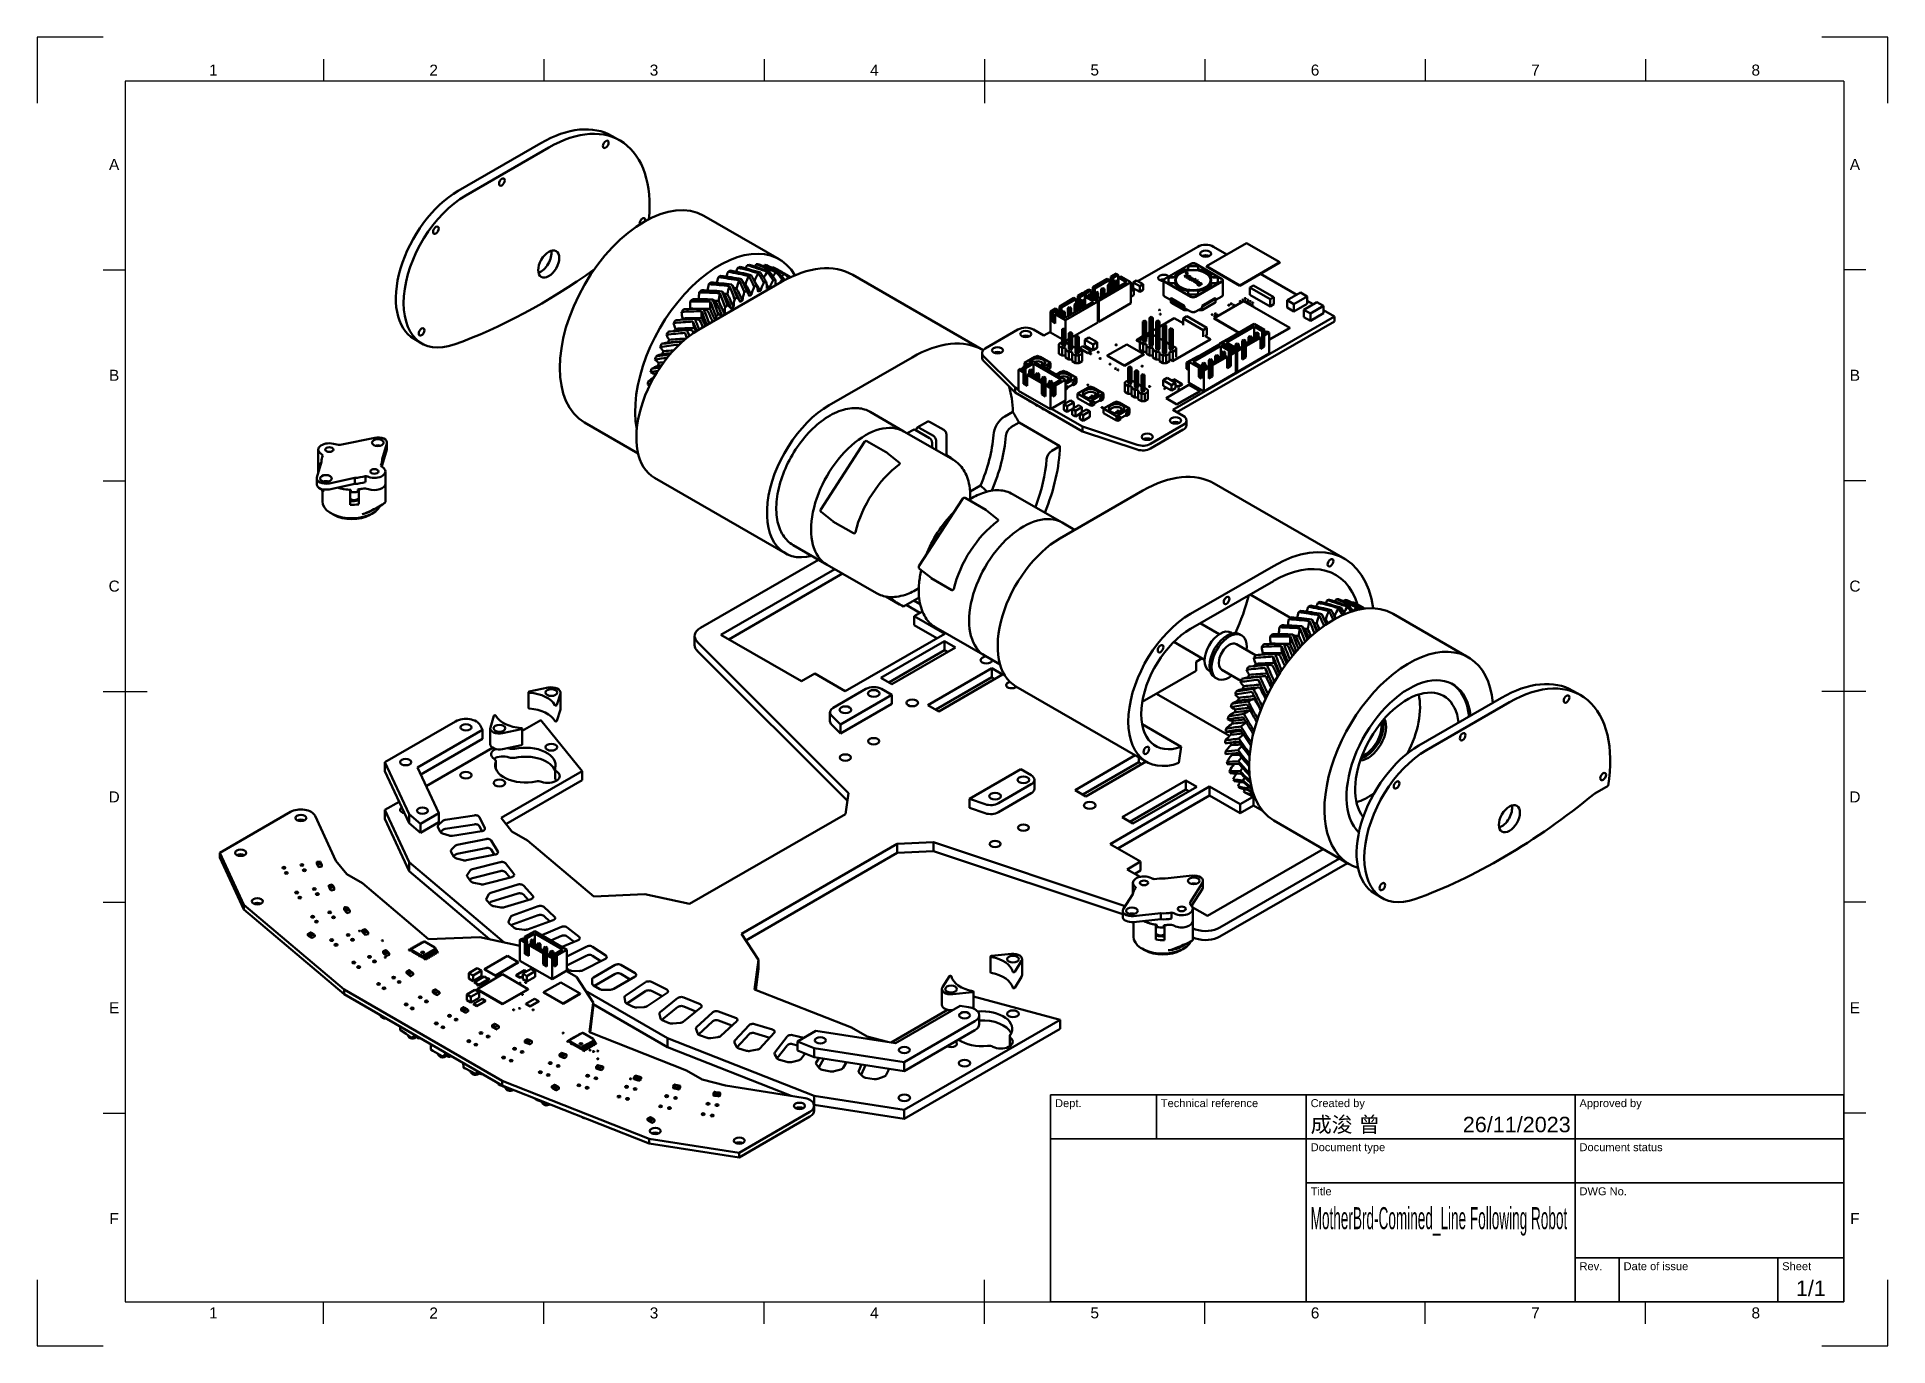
# Model space of a CAD drawing. Header units: millimetres. Extents: x 0 to 420, y 0 to 297.
import ezdxf
from ezdxf.enums import TextEntityAlignment as Align

# ---------------------------------------------------------------- set-up
doc = ezdxf.new("R2010")
doc.units = ezdxf.units.MM
doc.header["$LTSCALE"] = 0.75
for name, color, linetype, lineweight in [('BORDER', 7, 'Continuous', 25), ('TITLEBLOCK', 7, 'Continuous', 35), ('Visible', 7, 'Continuous', 50)]:
    doc.layers.add(name, color=color, linetype=linetype, lineweight=lineweight)
doc.styles.add('FusionTitle', font='Arial.ttf')

# ---------------------------------------------------------------- blocks, each defined once
blk = doc.blocks.new('ISO_A3_SHEET')
at = {"layer": 'BORDER'}
for p, q in [((65, 292), (65, 287)), ((115, 292), (115, 287)), ((165, 292), (165, 287)), ((215, 292), (215, 282)), ((265, 292), (265, 287)), ((315, 292), (315, 287)), ((365, 292), (365, 287)), ((410, 287), (20, 287)), ((20, 287), (20, 10)), ((410, 287), (410, 10)), ((15, 244.16666), (20, 244.16666)), ((415, 244.16666), (410, 244.16666)), ((15, 196.33333), (20, 196.33333)), ((415, 196.33333), (410, 196.33333)), ((15, 148.5), (25, 148.5)), ((415, 148.5), (405, 148.5)), ((15, 100.66667), (20, 100.66667)), ((415, 100.66667), (410, 100.66667)), ((15, 52.83334), (20, 52.83334)), ((415, 52.83334), (410, 52.83334)), ((215, 5), (215, 15)), ((20, 10), (410, 10)), ((65, 5), (65, 10)), ((115, 5), (115, 10)), ((165, 5), (165, 10)), ((265, 5), (265, 10)), ((315, 5), (315, 10)), ((365, 5), (365, 10))]:
    blk.add_line(p, q, dxfattribs=at)
at = {"layer": 'Defpoints'}
for p, q in [((15, 297), (0, 297)), ((0, 297), (0, 282)), ((420, 297), (405, 297)), ((420, 282), (420, 297)), ((0, 15), (0, 0)), ((420, 0), (420, 15)), ((0, 0), (15, 0)), ((405, 0), (420, 0))]:
    blk.add_line(p, q, dxfattribs=at)
at = {"layer": 'BORDER', "style": 'FusionTitle'}
for s, p in [('1', (40, 289.5)), ('2', (90, 289.5)), ('3', (140, 289.5)), ('4', (190, 289.5)), ('5', (240, 289.5)), ('6', (290, 289.5)), ('7', (340, 289.5)), ('8', (390, 289.5)), ('A', (17.5, 268.08333)), ('A', (412.5, 268.08333)), ('B', (17.5, 220.25)), ('B', (412.5, 220.25)), ('C', (17.5, 172.41667)), ('C', (412.5, 172.41667)), ('D', (17.5, 124.58334)), ('D', (412.5, 124.58334)), ('E', (17.5, 76.75001)), ('E', (412.5, 76.75001)), ('F', (17.5, 28.91668)), ('F', (412.5, 28.91668)), ('1', (40, 7.5)), ('2', (90, 7.5)), ('3', (140, 7.5)), ('4', (190, 7.5)), ('5', (240, 7.5)), ('6', (290, 7.5)), ('7', (340, 7.5)), ('8', (390, 7.5))]:
    blk.add_text(s, height=2.5, dxfattribs=at).set_placement(p, align=Align.MIDDLE)
blk = doc.blocks.new('ISO_TITLEBLOCK')
at = {"layer": 'TITLEBLOCK'}
for p, q in [((0, 47), (-180, 47)), ((-180, 47), (-180, 0)), ((-156, 37), (-156, 47)), ((-122, 0), (-122, 47)), ((-61, 0), (-61, 47)), ((0, 0), (0, 47)), ((-180, 37), (0, 37)), ((-122, 27), (0, 27)), ((-61, 10), (0, 10)), ((-51, 0), (-51, 10)), ((-15, 0), (-15, 10)), ((-180, 0), (0, 0))]:
    blk.add_line(p, q, dxfattribs=at)
at = {"layer": 'TITLEBLOCK', "style": 'FusionTitle'}
for s, p in [('Dept.', (-179, 46)), ('Technical reference', (-155, 46)), ('Created by', (-121, 46)), ('Approved by', (-60, 46)), ('Document type', (-121, 36)), ('Document status', (-60, 36)), ('Title', (-121, 26)), ('DWG No.', (-60, 26)), ('Rev.', (-60, 9)), ('Date of issue', (-50, 9)), ('Sheet', (-14, 9))]:
    blk.add_text(s, height=1.8, dxfattribs=at).set_placement(p, align=Align.TOP_LEFT)
for tag, height, p in [('DEPT', 3.5, (-179, 42)), ('TECHNICAL_REFERENCE', 3.5, (-155, 42)), ('CREATED_BY', 3.5, (-121, 42)), ('APPROVED_BY', 3.5, (-60, 42)), ('DOCUMENT_TYPE', 3.5, (-121, 32)), ('DOCUMENT_STATUS', 3.5, (-60, 32)), ('TITLE_1', 5, (-121, 21.5)), ('TITLE_2', 5, (-121, 14)), ('TITLE_3', 5, (-121, 6.5)), ('DATE_OF_ISSUE', 3.5, (-50, 5))]:
    blk.add_attdef(tag, text='', height=height, dxfattribs=at).set_placement(p, align=Align.TOP_LEFT)
for tag, p in [('CREATED_DATE', (-62, 42)), ('APPROVED_DATE', (-0.99, 42))]:
    blk.add_attdef(tag, text='', height=3.5, dxfattribs=at).set_placement(p, align=Align.TOP_RIGHT)
for tag, height, p in [('DRAWING_NUMBER', 5, (-30.5, 19.75)), ('REV', 3.5, (-56, 4.85)), ('SHEET', 3.5, (-7.5, 4.85))]:
    blk.add_attdef(tag, text='', height=height, dxfattribs=at).set_placement(p, align=Align.TOP_CENTER)

msp = doc.modelspace()

# ---------------------------------------------------------------- linework, layer by layer
at = {"layer": 'Visible', "extrusion": (6.66134e-17, 0.816497, 0.57735)}
for p, q in [((130.51, 274.54), (132.28, 273.51)), ((114.33, 272.93), (95.53, 262.07)), ((116.1, 271.91), (97.29, 261.05)), ((151.31, 256.43), (168.4, 246.57)), ((263.4, 249.43), (249.79, 241.57)), ((274.43, 250.26), (265.36, 245.02)), ((269.97, 247.68), (266.94, 249.43)), ((282, 245.89), (274.43, 250.26)), ((261.79, 245.56), (255.9, 242.16)), ((261.18, 244.46), (261.18, 244.75)), ((261.22, 244.71), (261.22, 244.43)), ((261.22, 244.45), (261.22, 244.69)), ((261.76, 245.08), (262.93, 245.08)), ((262.93, 245.02), (261.76, 245.02)), ((268.8, 242.16), (262.91, 245.56)), ((263.47, 244.43), (263.47, 244.71)), ((263.47, 244.69), (263.47, 244.45)), ((263.51, 244.75), (263.51, 244.46)), ((265.36, 245.02), (272.93, 240.65)), ((265.36, 245.02), (265.36, 244.95)), ((272.93, 240.58), (265.36, 244.95)), ((272.93, 240.65), (282, 245.89)), ((282, 245.82), (272.93, 240.58)), ((282, 245.89), (282, 245.82)), ((150.11, 230.56), (168.92, 241.42)), ((169.54, 243.37), (170.46, 242.85)), ((185.1, 243.02), (214.68, 225.94)), ((237.54, 239.09), (238.69, 239.75)), ((238.02, 238.81), (239.17, 239.47)), ((239.17, 239.47), (238.69, 239.75)), ((239.17, 239.47), (239.17, 238.72)), ((239.54, 240.24), (242.84, 242.15)), ((239.54, 240.24), (239.54, 238.51)), ((240.03, 239.96), (239.54, 240.24)), ((240.03, 239.96), (243.33, 241.87)), ((240.03, 238.99), (240.03, 239.96)), ((240.92, 237.13), (248.23, 241.35)), ((240.94, 237.7), (247.24, 241.34)), ((241.48, 239.83), (241.85, 240.05)), ((241.48, 239.83), (241.48, 238.01)), ((241.85, 239.61), (241.48, 239.83)), ((241.85, 240.05), (242.23, 239.83)), ((242.23, 239.83), (241.85, 239.61)), ((241.85, 239.61), (241.85, 238.23)), ((242.23, 239.83), (242.23, 238.45)), ((243.33, 241.87), (242.84, 242.15)), ((242.95, 240.68), (243.33, 240.9)), ((242.95, 240.68), (242.95, 238.86)), ((243.33, 240.46), (242.95, 240.68)), ((243.33, 241.87), (243.33, 240.9)), ((243.33, 240.9), (243.7, 240.68)), ((243.7, 240.68), (243.33, 240.46)), ((243.33, 240.46), (243.33, 239.08)), ((243.69, 242.64), (244.84, 243.31)), ((243.69, 242.64), (243.69, 240.68)), ((244.18, 242.36), (243.69, 242.64)), ((243.7, 240.68), (243.7, 239.3)), ((244.18, 239.84), (243.7, 240.12)), ((243.7, 239.57), (244.18, 239.84)), ((244.18, 242.36), (245.33, 243.03)), ((244.18, 239.84), (244.18, 242.36)), ((244.42, 241.53), (244.8, 241.75)), ((244.42, 241.53), (244.42, 239.71)), ((244.8, 241.31), (244.42, 241.53)), ((244.8, 241.75), (245.18, 241.53)), ((245.18, 241.53), (244.8, 241.31)), ((244.8, 241.31), (244.8, 239.93)), ((245.33, 243.03), (244.84, 243.31)), ((245.18, 241.53), (245.18, 240.15)), ((245.18, 240.83), (245.33, 240.92)), ((245.18, 240.43), (245.42, 240.29)), ((245.33, 240.92), (245.33, 243.03)), ((245.42, 240.87), (245.33, 240.92)), ((245.42, 242.4), (245.92, 242.69)), ((247.24, 241.34), (245.42, 242.4)), ((245.42, 240.29), (245.42, 242.4)), ((248.23, 241.35), (245.92, 242.69)), ((248.23, 236.59), (248.23, 241.35)), ((248.71, 240.95), (248.23, 240.67)), ((248.9, 239.71), (248.23, 240.1)), ((248.23, 239.33), (248.9, 239.71)), ((249.46, 241.76), (248.71, 241.33)), ((248.71, 241.33), (250.21, 240.47)), ((248.71, 241.33), (248.71, 240.04)), ((250.21, 239.18), (248.71, 240.04)), ((248.9, 239.71), (248.9, 238.42)), ((250.96, 240.9), (249.46, 241.76)), ((250.21, 240.47), (250.96, 240.9)), ((250.21, 240.47), (250.21, 239.18)), ((250.96, 239.61), (250.21, 239.18)), ((250.96, 240.9), (250.96, 239.61)), ((255.62, 241.8), (255.62, 238.47)), ((255.9, 242.16), (255.87, 242.14)), ((261.76, 238.06), (255.87, 241.46)), ((255.9, 241.51), (261.79, 238.11)), ((256.72, 241.5), (256.72, 242.17)), ((256.76, 242.14), (256.76, 241.46)), ((257.31, 242.51), (257.79, 242.51)), ((257.79, 242.45), (257.31, 242.45)), ((257.79, 241.16), (257.31, 241.16)), ((257.35, 242.45), (257.75, 242.45)), ((258.06, 241.1), (258.09, 241.08)), ((259.56, 243.44), (259.45, 243.37)), ((260.32, 242.7), (261.06, 243.13)), ((260.41, 242.65), (260.32, 242.7)), ((260.33, 242.7), (261.06, 243.12)), ((261.04, 243.01), (260.41, 242.65)), ((260.63, 242.53), (261.04, 243.01)), ((260.71, 242.48), (260.63, 242.53)), ((260.64, 242.52), (261.04, 243)), ((261.55, 242.71), (260.71, 242.48)), ((260.78, 242.55), (260.78, 242.56)), ((260.93, 242.35), (261.55, 242.71)), ((261.03, 242.3), (260.93, 242.35)), ((260.94, 242.34), (261.55, 242.7)), ((261.77, 242.72), (261.03, 242.3)), ((261.04, 243), (261.04, 243.01)), ((261.06, 243.13), (261.21, 243.05)), ((261.06, 243.12), (261.06, 243.13)), ((261.06, 243.12), (261.2, 243.04)), ((261.35, 242.2), (261.35, 242.21)), ((261.62, 242.38), (261.54, 242.44)), ((261.64, 241.94), (261.54, 242)), ((261.55, 242.7), (261.55, 242.71)), ((261.59, 242.03), (261.59, 242.05)), ((261.64, 242.8), (261.77, 242.72)), ((261.64, 242.79), (261.64, 242.8)), ((261.64, 242.79), (261.75, 242.72)), ((261.75, 241.88), (262.28, 242.19)), ((261.84, 241.83), (261.75, 241.88)), ((261.76, 241.87), (262.28, 242.18)), ((261.79, 242.15), (261.79, 242.17)), ((261.86, 242.2), (261.86, 242.21)), ((261.94, 242.27), (261.94, 242.28)), ((262.09, 241.68), (262.83, 242.11)), ((262.18, 241.63), (262.09, 241.68)), ((262.1, 241.67), (262.83, 242.09)), ((262.4, 241.75), (262.18, 241.63)), ((262.28, 242.19), (262.37, 242.14)), ((262.28, 242.18), (262.28, 242.19)), ((262.28, 242.18), (262.35, 242.14)), ((262.37, 242.14), (262.28, 242.1)), ((262.28, 242.08), (262.28, 242.1)), ((262.52, 241.75), (262.4, 241.75)), ((262.43, 241.49), (262.52, 241.75)), ((262.43, 241.49), (262.52, 241.74)), ((262.54, 241.42), (262.43, 241.49)), ((262.56, 242.01), (262.44, 241.98)), ((262.92, 242.06), (262.5, 241.81)), ((262.5, 241.81), (262.94, 241.81)), ((262.5, 241.8), (262.5, 241.81)), ((262.5, 241.8), (262.94, 241.8)), ((262.52, 241.74), (262.52, 241.75)), ((262.65, 241.75), (262.54, 241.42)), ((262.61, 241.38), (263.15, 241.69)), ((262.7, 241.33), (262.61, 241.38)), ((262.62, 241.37), (263.15, 241.68)), ((263.05, 241.75), (262.65, 241.75)), ((263.24, 241.64), (262.7, 241.33)), ((262.83, 242.11), (262.92, 242.06)), ((262.83, 242.09), (262.83, 242.11)), ((262.83, 242.09), (262.91, 242.05)), ((262.84, 241.25), (263.38, 241.56)), ((262.93, 241.2), (262.84, 241.25)), ((262.85, 241.24), (263.38, 241.55)), ((262.91, 238.11), (268.8, 241.51)), ((262.94, 241.81), (263.05, 241.75)), ((262.94, 241.8), (262.94, 241.81)), ((262.94, 241.8), (263.03, 241.75)), ((268.83, 241.46), (262.94, 238.06)), ((263.15, 241.69), (263.24, 241.64)), ((263.15, 241.68), (263.15, 241.69)), ((263.15, 241.68), (263.23, 241.63)), ((263.27, 241), (263.18, 241.05)), ((263.25, 241.75), (263.35, 241.81)), ((263.34, 241.7), (263.25, 241.75)), ((263.26, 241.74), (263.35, 241.8)), ((263.44, 241.76), (263.34, 241.7)), ((263.35, 241.81), (263.44, 241.76)), ((263.35, 241.8), (263.35, 241.81)), ((263.35, 241.8), (263.43, 241.75)), ((263.35, 240.9), (263.43, 240.84)), ((263.35, 240.89), (263.35, 240.9)), ((263.35, 240.89), (263.42, 240.84)), ((263.38, 241.56), (263.46, 241.51)), ((263.38, 241.55), (263.38, 241.56)), ((263.38, 241.55), (263.45, 241.51)), ((263.46, 241.51), (263.38, 241.47)), ((263.38, 241.46), (263.38, 241.47)), ((263.4, 240.79), (263.4, 240.8)), ((263.59, 241.31), (263.59, 241.32)), ((263.64, 240.91), (263.64, 240.92)), ((263.83, 240.74), (263.83, 240.76)), ((264.15, 240.98), (264.15, 240.99)), ((264.24, 240.98), (264.31, 241.02)), ((264.24, 240.97), (264.31, 241.01)), ((264.24, 240.97), (264.24, 240.98)), ((264.31, 241.02), (264.39, 240.97)), ((264.31, 241.01), (264.31, 241.02)), ((264.31, 241.01), (264.38, 240.97)), ((265.13, 243.44), (265.25, 243.37)), ((266.64, 241.1), (266.61, 241.08)), ((266.9, 242.51), (267.39, 242.51)), ((267.39, 242.45), (266.9, 242.45)), ((267.39, 241.16), (266.9, 241.16)), ((266.94, 242.45), (267.35, 242.45)), ((267.93, 241.46), (267.93, 242.14)), ((267.97, 242.17), (267.97, 241.5)), ((268.83, 242.14), (268.8, 242.16)), ((269.07, 241.8), (269.07, 238.47)), ((272.93, 240.65), (272.93, 240.58)), ((276.01, 240.64), (275.19, 240.17)), ((275.19, 240.17), (279.78, 237.51)), ((275.19, 240.17), (275.19, 238.54)), ((280.61, 237.99), (276.01, 240.64)), ((285.84, 238.52), (277.6, 243.28)), ((229.98, 234.73), (231.13, 235.39)), ((231.62, 235.11), (231.13, 235.39)), ((231.99, 235.88), (235.29, 237.79)), ((231.99, 235.88), (231.99, 234.15)), ((232.47, 235.6), (231.99, 235.88)), ((232.47, 235.6), (235.77, 237.51)), ((232.47, 234.63), (232.47, 235.6)), ((233.37, 232.77), (240.68, 236.99)), ((233.38, 233.34), (239.69, 236.98)), ((233.92, 235.47), (234.3, 235.68)), ((233.92, 235.47), (233.92, 233.65)), ((234.3, 235.25), (233.92, 235.47)), ((234.3, 235.68), (234.68, 235.47)), ((234.68, 235.47), (234.3, 235.25)), ((234.3, 235.25), (234.3, 233.87)), ((234.68, 235.47), (234.68, 234.09)), ((235.77, 237.51), (235.29, 237.79)), ((235.39, 236.32), (235.77, 236.53)), ((235.39, 236.32), (235.39, 234.5)), ((235.77, 236.1), (235.39, 236.32)), ((235.77, 237.51), (235.77, 236.53)), ((235.77, 236.53), (236.15, 236.32)), ((236.15, 236.32), (235.77, 236.1)), ((235.77, 236.1), (235.77, 234.72)), ((236.14, 238.28), (237.29, 238.95)), ((236.14, 238.28), (236.14, 236.32)), ((236.63, 238), (236.14, 238.28)), ((236.15, 236.32), (236.15, 234.94)), ((236.63, 235.48), (236.15, 235.76)), ((236.15, 235.21), (236.63, 235.48)), ((236.63, 238), (237.77, 238.66)), ((236.63, 235.48), (236.63, 238)), ((236.87, 237.17), (237.24, 237.39)), ((236.87, 237.17), (236.87, 235.35)), ((237.24, 236.95), (236.87, 237.17)), ((237.24, 237.39), (237.62, 237.17)), ((237.62, 237.17), (237.24, 236.95)), ((237.24, 236.95), (237.24, 235.57)), ((237.77, 238.66), (237.29, 238.95)), ((237.54, 239.09), (237.54, 238.8)), ((238.02, 238.81), (237.54, 239.09)), ((237.62, 237.17), (237.62, 235.79)), ((237.62, 236.47), (237.77, 236.56)), ((237.62, 236.07), (237.86, 235.93)), ((237.77, 236.56), (237.77, 238.66)), ((237.86, 236.5), (237.77, 236.56)), ((237.86, 238.04), (238.36, 238.32)), ((239.69, 236.98), (237.86, 238.04)), ((237.86, 235.93), (237.86, 238.04)), ((238.02, 238.13), (238.02, 238.81)), ((240.68, 236.99), (238.36, 238.32)), ((238.61, 238.47), (239.11, 238.76)), ((240.92, 237.13), (238.61, 238.47)), ((238.61, 238.47), (238.61, 238.18)), ((239.11, 238.76), (240.94, 237.7)), ((240, 238.98), (240.38, 239.2)), ((240, 238.98), (240, 238.24)), ((240.38, 238.76), (240, 238.98)), ((240.38, 239.2), (240.76, 238.98)), ((240.76, 238.98), (240.38, 238.76)), ((240.38, 238.76), (240.38, 238.02)), ((240.68, 232.23), (240.68, 236.99)), ((240.76, 238.98), (240.76, 237.81)), ((240.92, 232.37), (240.92, 237.13)), ((240.92, 232.37), (248.23, 236.59)), ((248.9, 238.42), (248.23, 238.03)), ((255.87, 238.13), (257.23, 237.34)), ((257.23, 237.34), (257.28, 237.69)), ((257.25, 237.33), (257.23, 237.34)), ((257.28, 237.34), (257.23, 237.34)), ((257.25, 237.33), (257.28, 237.34)), ((257.34, 237.72), (257.28, 237.69)), ((257.33, 237.69), (257.28, 237.34)), ((257.33, 237.69), (257.28, 237.69)), ((257.28, 237.34), (257.34, 237.37)), ((257.31, 237.19), (257.31, 236.78)), ((257.33, 237.69), (257.37, 237.7)), ((257.37, 237.56), (257.33, 237.3)), ((257.34, 237.72), (260.29, 236.02)), ((257.34, 237.37), (257.34, 237.37)), ((257.34, 236.76), (257.34, 237)), ((260.29, 235.3), (257.34, 237)), ((257.34, 236.76), (257.34, 237)), ((260.29, 235.3), (257.34, 237)), ((257.34, 236.73), (257.34, 236.73)), ((257.34, 236.73), (257.34, 236.73)), ((257.49, 237.63), (257.37, 237.56)), ((257.37, 237.56), (260.26, 235.89)), ((257.37, 236.7), (260.31, 235)), ((260.34, 235.94), (260.26, 235.89)), ((260.26, 235.89), (260.3, 235.59)), ((260.35, 235.92), (260.29, 236.02)), ((260.29, 235.06), (260.29, 235.3)), ((260.29, 235.06), (260.29, 235.3)), ((260.35, 235.92), (260.4, 235.51)), ((260.45, 235.45), (260.36, 235.4)), ((260.37, 235.03), (260.37, 235.33)), ((260.4, 235.51), (261.76, 234.72)), ((260.48, 235.46), (260.45, 235.45)), ((261.07, 239.36), (261.1, 239.34)), ((261.18, 238.92), (261.18, 239.21)), ((261.22, 239.17), (261.22, 238.89)), ((261.22, 238.91), (261.22, 239.15)), ((262.93, 238.59), (261.76, 238.59)), ((262.94, 234.72), (264.3, 235.51)), ((263.47, 238.89), (263.47, 239.17)), ((263.47, 239.15), (263.47, 238.91)), ((263.51, 239.21), (263.51, 238.92)), ((263.62, 239.36), (263.6, 239.34)), ((264.22, 235.46), (264.25, 235.45)), ((264.25, 235.45), (264.34, 235.4)), ((264.3, 235.51), (264.35, 235.92)), ((264.33, 235.03), (264.33, 235.33)), ((264.41, 236.02), (264.35, 235.92)), ((264.36, 235.94), (264.44, 235.89)), ((264.37, 235.01), (267.37, 236.74)), ((264.4, 235.59), (264.44, 235.89)), ((264.41, 236.02), (267.36, 237.72)), ((264.44, 235.89), (267.33, 237.56)), ((273.78, 237.08), (267.07, 233.21)), ((267.2, 237.63), (267.33, 237.56)), ((267.33, 237.7), (267.36, 237.69)), ((267.36, 237.38), (267.33, 237.56)), ((267.42, 237.69), (267.36, 237.72)), ((267.42, 237.69), (267.36, 237.69)), ((267.41, 237.34), (267.36, 237.69)), ((267.36, 237.37), (267.36, 237.36)), ((267.36, 237.37), (267.41, 237.34)), ((267.38, 237.21), (267.38, 236.74)), ((267.47, 237.34), (267.41, 237.34)), ((267.41, 237.34), (267.45, 237.33)), ((267.42, 237.69), (267.47, 237.34)), ((267.47, 237.34), (267.45, 237.33)), ((267.47, 237.34), (268.83, 238.13)), ((284.25, 231.04), (273.78, 237.08)), ((279.78, 235.89), (275.19, 238.54)), ((279.78, 237.51), (280.61, 237.99)), ((279.78, 237.51), (279.78, 235.89)), ((280.61, 236.36), (279.78, 235.89)), ((280.61, 237.99), (280.61, 236.36)), ((286.69, 239), (283.69, 237.27)), ((283.69, 237.27), (285.19, 236.41)), ((283.69, 237.27), (283.69, 235.61)), ((285.19, 234.75), (283.69, 235.61)), ((285.19, 236.41), (288.18, 238.14)), ((288.18, 236.48), (285.19, 234.75)), ((285.19, 236.41), (285.19, 234.75)), ((288.18, 238.14), (286.69, 239)), ((290.43, 236.84), (287.43, 235.11)), ((288.18, 238.14), (288.18, 236.48)), ((289.59, 236.36), (288.18, 237.17)), ((288.93, 234.25), (291.92, 235.98)), ((291.92, 235.98), (290.43, 236.84)), ((291.92, 235.98), (291.92, 234.32)), ((229.98, 234.73), (229.98, 229.96)), ((230.47, 234.45), (229.98, 234.73)), ((230.47, 234.45), (231.62, 235.11)), ((230.47, 232.34), (230.47, 234.45)), ((230.47, 232.34), (230.97, 232.63)), ((231.06, 232), (230.47, 232.34)), ((231.06, 232.57), (230.97, 232.63)), ((231.06, 234.11), (231.56, 234.39)), ((233.37, 232.77), (231.06, 234.11)), ((231.06, 234.11), (231.06, 232)), ((231.56, 234.39), (233.38, 233.34)), ((231.62, 235.11), (231.62, 234.36)), ((232.45, 234.62), (232.82, 234.83)), ((232.45, 234.62), (232.45, 233.88)), ((232.82, 234.4), (232.45, 234.62)), ((232.82, 234.83), (233.2, 234.62)), ((233.2, 234.62), (232.82, 234.4)), ((232.82, 234.4), (232.82, 233.66)), ((233.2, 234.62), (233.2, 233.45)), ((233.37, 230.69), (233.37, 232.77)), ((234.87, 228.87), (240.68, 232.23)), ((240.68, 232.51), (240.92, 232.37)), ((251.19, 232.57), (250.95, 232.44)), ((250.95, 232.44), (251.33, 232.22)), ((250.95, 227.95), (250.95, 232.44)), ((251.19, 232.57), (251.33, 232.65)), ((251.33, 232.49), (251.19, 232.57)), ((251.33, 232.65), (251.47, 232.57)), ((251.47, 232.57), (251.33, 232.49)), ((251.33, 232.49), (251.33, 232.22)), ((251.33, 232.22), (251.71, 232.44)), ((251.33, 227.73), (251.33, 232.22)), ((251.47, 232.57), (251.71, 232.44)), ((251.71, 227.95), (251.71, 232.44)), ((252.69, 233.44), (252.45, 233.3)), ((252.45, 233.3), (252.83, 233.08)), ((252.45, 231.57), (252.45, 233.3)), ((252.69, 231.71), (252.45, 231.57)), ((252.45, 231.57), (252.83, 231.35)), ((252.45, 227.08), (252.45, 231.57)), ((252.69, 233.44), (252.83, 233.52)), ((252.83, 233.35), (252.69, 233.44)), ((252.69, 231.71), (252.83, 231.79)), ((252.83, 231.63), (252.69, 231.71)), ((252.83, 233.52), (252.97, 233.44)), ((252.97, 233.44), (252.83, 233.35)), ((252.83, 233.35), (252.83, 233.08)), ((252.83, 233.08), (253.2, 233.3)), ((252.83, 231.79), (252.83, 233.08)), ((252.83, 231.79), (252.97, 231.71)), ((252.97, 231.71), (252.83, 231.63)), ((252.83, 231.63), (252.83, 231.35)), ((252.83, 231.35), (253.2, 231.57)), ((252.83, 226.86), (252.83, 231.35)), ((252.97, 233.44), (253.2, 233.3)), ((252.97, 231.71), (253.2, 231.57)), ((253.2, 231.57), (253.2, 233.3)), ((253.2, 227.08), (253.2, 231.57)), ((254.18, 232.57), (253.95, 232.44)), ((253.95, 232.44), (254.32, 232.22)), ((253.95, 230.71), (253.95, 232.44)), ((254.18, 232.57), (254.32, 232.65)), ((254.32, 232.49), (254.18, 232.57)), ((254.32, 232.65), (254.47, 232.57)), ((254.47, 232.57), (254.32, 232.49)), ((254.32, 232.49), (254.32, 232.22)), ((254.32, 232.22), (254.7, 232.44)), ((254.32, 230.93), (254.32, 232.22)), ((254.47, 232.57), (254.7, 232.44)), ((258.05, 233.19), (254.7, 231.26)), ((254.7, 230.71), (254.7, 232.44)), ((255.68, 231.71), (255.44, 231.57)), ((255.44, 231.57), (255.82, 231.35)), ((255.44, 229.84), (255.44, 231.57)), ((255.68, 231.71), (255.82, 231.79)), ((255.82, 231.63), (255.68, 231.71)), ((255.82, 231.79), (255.96, 231.71)), ((255.96, 231.71), (255.82, 231.63)), ((255.82, 231.63), (255.82, 231.35)), ((255.82, 231.35), (256.2, 231.57)), ((255.82, 230.06), (255.82, 231.35)), ((255.96, 231.71), (256.2, 231.57)), ((256.2, 229.84), (256.2, 231.57)), ((257.74, 212.38), (294.43, 233.56)), ((260.05, 232.04), (258.05, 233.19)), ((294.43, 232.49), (258.67, 211.85)), ((260.87, 233.63), (260.05, 233.15)), ((260.05, 233.15), (264.64, 230.5)), ((260.05, 233.15), (260.05, 231.6)), ((260.3, 235.02), (260.32, 235.01)), ((261.3, 234.99), (260.41, 234.99)), ((265.47, 230.98), (260.87, 233.63)), ((261.76, 234.72), (261.79, 234.71)), ((262.94, 234.72), (262.91, 234.71)), ((264.29, 234.99), (263.39, 234.99)), ((267.07, 233.21), (272.78, 229.91)), ((267.07, 233.21), (267.07, 233.14)), ((272.72, 229.88), (267.07, 233.14)), ((276.21, 231.89), (268.91, 227.67)), ((276.2, 231.32), (269.89, 227.68)), ((278.03, 230.27), (276.2, 231.32)), ((276.2, 228.53), (276.2, 231.32)), ((276.21, 231.89), (278.53, 230.56)), ((279.6, 228.35), (284.25, 231.04)), ((284.25, 231.04), (284.25, 230.97)), ((287.43, 235.11), (288.93, 234.25)), ((287.43, 235.11), (287.43, 233.45)), ((288.93, 232.59), (287.43, 233.45)), ((291.92, 234.32), (288.93, 232.59)), ((288.93, 234.25), (288.93, 232.59)), ((294.43, 233.56), (291.92, 235.01)), ((294.43, 232.49), (294.43, 233.56)), ((85.55, 228.49), (87.31, 227.47)), ((222.59, 230.63), (215.17, 226.34)), ((228.49, 229.27), (226.13, 230.63)), ((229.98, 230.13), (228.49, 229.27)), ((229.98, 229.96), (232.62, 228.44)), ((231.88, 227.3), (232.62, 227.73)), ((231.88, 226.87), (231.88, 227.3)), ((231.88, 225.14), (231.88, 226.87)), ((231.88, 226.87), (232.63, 226.44)), ((232.85, 230.82), (232.62, 230.69)), ((232.62, 230.69), (233, 230.47)), ((232.62, 227.08), (232.62, 230.69)), ((233, 226.86), (232.62, 227.08)), ((232.85, 230.82), (233, 230.91)), ((233, 230.74), (232.85, 230.82)), ((233, 230.91), (233.14, 230.82)), ((233.14, 230.82), (233, 230.74)), ((233, 230.74), (233, 230.47)), ((233, 230.47), (233.37, 230.69)), ((233, 226.86), (233, 230.47)), ((233.37, 227.08), (233, 226.86)), ((233.14, 230.82), (233.37, 230.69)), ((233.37, 227.08), (233.37, 230.69)), ((233.37, 228.01), (234.12, 228.44)), ((233.37, 227.74), (233.38, 227.74)), ((233.38, 227.74), (234.12, 227.31)), ((234.35, 229.96), (234.12, 229.82)), ((234.12, 229.82), (234.49, 229.61)), ((234.12, 226.22), (234.12, 229.82)), ((234.35, 229.96), (234.49, 230.04)), ((234.49, 229.88), (234.35, 229.96)), ((234.49, 230.04), (234.63, 229.96)), ((234.63, 229.96), (234.49, 229.88)), ((234.49, 229.88), (234.49, 229.61)), ((234.49, 229.61), (234.87, 229.82)), ((234.49, 226), (234.49, 229.61)), ((234.63, 229.96), (234.87, 229.82)), ((234.87, 226.22), (234.87, 229.82)), ((234.87, 226.87), (234.88, 226.87)), ((234.88, 226.87), (235.61, 226.45)), ((235.85, 229.1), (235.61, 228.96)), ((235.61, 228.96), (235.99, 228.74)), ((235.61, 225.35), (235.61, 228.96)), ((235.85, 229.1), (235.99, 229.18)), ((235.99, 229.01), (235.85, 229.1)), ((235.99, 229.18), (236.13, 229.1)), ((236.13, 229.1), (235.99, 229.01)), ((235.99, 229.01), (235.99, 228.74)), ((235.99, 228.74), (236.37, 228.96)), ((235.99, 225.14), (235.99, 228.74)), ((236.13, 229.1), (236.37, 228.96)), ((236.37, 225.35), (236.37, 228.96)), ((237.26, 226.84), (236.52, 226.42)), ((239.2, 225.72), (237.26, 226.84)), ((238.7, 228.83), (237.76, 228.29)), ((237.76, 228.29), (239.64, 227.2)), ((237.76, 228.29), (237.76, 227.03)), ((239.64, 225.94), (237.76, 227.03)), ((240.58, 227.74), (238.7, 228.83)), ((239.64, 227.2), (240.58, 227.74)), ((239.64, 227.2), (239.64, 225.94)), ((240.58, 227.74), (240.58, 226.49)), ((247.27, 227.27), (242.85, 224.72)), ((251.16, 225.02), (247.27, 227.27)), ((250.95, 229.09), (249.47, 228.24)), ((249.47, 228.24), (250.22, 227.81)), ((249.47, 228.24), (249.47, 228.17)), ((250.22, 227.74), (249.47, 228.17)), ((250.22, 228.17), (250.95, 228.59)), ((250.22, 227.74), (250.22, 228.17)), ((250.22, 226.01), (250.22, 227.74)), ((250.22, 227.74), (250.97, 227.3)), ((251.33, 227.73), (250.95, 227.95)), ((251.72, 227.3), (250.97, 227.3)), ((250.97, 227.3), (250.97, 225.58)), ((251.71, 227.95), (251.33, 227.73)), ((252.45, 229.96), (251.71, 229.53)), ((251.71, 228.6), (251.72, 228.6)), ((251.72, 229.03), (252.45, 229.46)), ((251.72, 228.6), (251.72, 229.03)), ((251.72, 226.87), (251.72, 227.3)), ((251.72, 225.14), (251.72, 226.87)), ((251.72, 226.87), (252.46, 226.44)), ((252.83, 226.86), (252.45, 227.08)), ((253.2, 227.08), (252.83, 226.86)), ((253.95, 230.82), (253.2, 230.39)), ((253.2, 229.46), (253.21, 229.46)), ((253.21, 228.17), (253.2, 228.17)), ((253.2, 227.74), (253.21, 227.74)), ((253.21, 229.46), (253.95, 229.04)), ((253.21, 227.74), (253.21, 228.17)), ((254.18, 230.84), (253.95, 230.71)), ((253.95, 230.71), (254.32, 230.49)), ((253.95, 226.22), (253.95, 230.71)), ((254.18, 230.84), (254.32, 230.93)), ((254.32, 230.76), (254.18, 230.84)), ((254.32, 230.93), (254.47, 230.84)), ((254.47, 230.84), (254.32, 230.76)), ((254.32, 230.76), (254.32, 230.49)), ((254.32, 230.49), (254.7, 230.71)), ((254.32, 226), (254.32, 230.49)), ((254.47, 230.84), (254.7, 230.71)), ((254.7, 226.22), (254.7, 230.71)), ((254.7, 228.6), (254.71, 228.6)), ((254.71, 227.3), (254.7, 227.3)), ((254.7, 226.87), (254.71, 226.87)), ((254.71, 228.6), (255.44, 228.18)), ((254.71, 226.87), (254.71, 227.3)), ((255.68, 229.98), (255.44, 229.84)), ((255.44, 229.84), (255.82, 229.63)), ((255.44, 225.35), (255.44, 229.84)), ((255.68, 229.98), (255.82, 230.06)), ((255.82, 229.9), (255.68, 229.98)), ((255.82, 230.06), (255.96, 229.98)), ((255.96, 229.98), (255.82, 229.9)), ((255.82, 229.9), (255.82, 229.63)), ((255.82, 229.63), (256.2, 229.84)), ((255.82, 225.14), (255.82, 229.63)), ((255.96, 229.98), (256.2, 229.84)), ((256.2, 225.35), (256.2, 229.84)), ((256.2, 227.74), (256.21, 227.74)), ((256.21, 227.74), (256.94, 227.31)), ((257.18, 230.84), (256.94, 230.71)), ((256.94, 230.71), (257.32, 230.49)), ((256.94, 226.22), (256.94, 230.71)), ((257.18, 230.84), (257.32, 230.93)), ((257.32, 230.76), (257.18, 230.84)), ((257.32, 230.93), (257.46, 230.84)), ((257.46, 230.84), (257.32, 230.76)), ((257.32, 230.76), (257.32, 230.49)), ((257.32, 230.49), (257.69, 230.71)), ((257.32, 226), (257.32, 230.49)), ((257.46, 230.84), (257.69, 230.71)), ((257.69, 226.22), (257.69, 230.71)), ((257.69, 226.87), (257.7, 226.87)), ((257.7, 226.87), (258.45, 226.44)), ((257.71, 223.49), (266.28, 228.44)), ((266.28, 228.37), (257.71, 223.42)), ((268.66, 227.53), (261.35, 223.31)), ((268.64, 226.96), (262.34, 223.32)), ((264.64, 230.5), (265.47, 230.98)), ((264.64, 230.5), (264.64, 228.94)), ((266.28, 228.44), (265.03, 229.16)), ((265.47, 229.35), (265.08, 229.13)), ((265.47, 230.98), (265.47, 229.35)), ((266.28, 228.44), (266.28, 228.37)), ((270.79, 228.85), (268.35, 227.44)), ((268.35, 227.44), (268.43, 227.4)), ((268.35, 227.44), (268.35, 227.35)), ((270.47, 225.91), (268.64, 226.96)), ((268.64, 224.17), (268.64, 226.96)), ((268.66, 227.53), (270.97, 226.2)), ((268.91, 227.39), (268.91, 227.67)), ((268.91, 227.67), (271.22, 226.34)), ((269.89, 227.68), (271.72, 226.63)), ((270.87, 228.8), (270.79, 228.85)), ((271.96, 227.22), (272.34, 227.44)), ((271.96, 227.22), (271.96, 226.09)), ((272.34, 227), (271.96, 227.22)), ((272.34, 227.44), (272.72, 227.22)), ((272.72, 227.22), (272.34, 227)), ((272.34, 227), (272.34, 226.3)), ((272.72, 227.22), (272.72, 226.52)), ((273.43, 228.07), (273.81, 228.29)), ((273.43, 228.07), (273.43, 226.39)), ((273.81, 227.86), (273.43, 228.07)), ((277.11, 229.06), (273.81, 227.15)), ((273.81, 228.29), (274.19, 228.07)), ((274.19, 228.07), (273.81, 227.86)), ((273.81, 227.86), (273.81, 227.15)), ((273.81, 227.15), (273.81, 224.64)), ((273.81, 227.15), (274.3, 226.87)), ((274.19, 228.07), (274.19, 227.37)), ((277.6, 228.78), (274.3, 226.87)), ((274.3, 224.36), (274.3, 226.87)), ((274.91, 228.92), (275.29, 229.14)), ((274.91, 228.92), (274.91, 227.79)), ((275.29, 228.71), (274.91, 228.92)), ((275.29, 229.14), (275.66, 228.92)), ((275.66, 228.92), (275.29, 228.71)), ((275.29, 228.71), (275.29, 228)), ((275.66, 228.92), (275.66, 228.22)), ((276.38, 229.77), (276.76, 229.99)), ((276.38, 229.77), (276.38, 228.64)), ((276.76, 229.56), (276.38, 229.77)), ((276.76, 229.99), (277.14, 229.77)), ((277.14, 229.77), (276.76, 229.56)), ((276.76, 229.56), (276.76, 228.86)), ((277.11, 229.06), (277.6, 228.78)), ((277.14, 229.77), (277.14, 229.05)), ((277.6, 228.78), (277.6, 226.26)), ((277.97, 227.1), (277.6, 227.32)), ((277.97, 227.04), (277.6, 226.82)), ((279.12, 230.22), (277.97, 229.55)), ((277.97, 229.55), (277.97, 227.04)), ((277.97, 229.55), (278.45, 229.27)), ((277.97, 227.04), (278.45, 226.75)), ((278.53, 230.56), (278.03, 230.27)), ((278.03, 230.27), (278.03, 229.59)), ((279.6, 229.94), (278.45, 229.27)), ((278.45, 226.75), (278.45, 229.27)), ((278.53, 230.56), (278.53, 229.88)), ((279.12, 230.22), (279.6, 229.94)), ((284.25, 230.97), (279.6, 228.29)), ((279.6, 229.94), (279.6, 225.17)), ((198.55, 224.31), (179.74, 213.45)), ((214.44, 224.26), (214.44, 225.32)), ((214.77, 224.6), (221.93, 217.44)), ((214.77, 223.53), (221.93, 216.37)), ((226.07, 223.47), (223.76, 222.13)), ((226.42, 224.41), (224.06, 223.05)), ((224.06, 223.05), (224.71, 222.68)), ((224.06, 222.31), (224.06, 223.05)), ((226.09, 222.9), (224.26, 221.84)), ((233.38, 219.25), (226.07, 223.47)), ((232.39, 219.26), (226.09, 222.9)), ((226.09, 220.11), (226.09, 222.9)), ((227.6, 224.41), (226.42, 224.41)), ((226.54, 224.41), (227.01, 224.69)), ((227.01, 224.69), (227.48, 224.41)), ((229.96, 223.05), (227.6, 224.41)), ((228.04, 222.8), (227.87, 222.7)), ((227.87, 222.56), (227.87, 222.7)), ((227.87, 222.7), (228.04, 222.6)), ((228.22, 222.7), (228.04, 222.8)), ((228.04, 222.6), (228.22, 222.7)), ((228.22, 222.56), (228.22, 222.7)), ((228.37, 222.14), (229.96, 223.05)), ((229.96, 222.03), (229.96, 223.05)), ((232.63, 224.71), (231.88, 225.14)), ((233.38, 226.44), (232.63, 226.44)), ((232.63, 226.44), (232.63, 224.71)), ((232.63, 224.71), (233.38, 224.71)), ((233.38, 226.01), (233.38, 226.44)), ((233.38, 224.28), (233.38, 226.01)), ((233.38, 226.01), (234.13, 225.58)), ((234.13, 223.85), (233.38, 224.28)), ((234.49, 226), (234.12, 226.22)), ((234.88, 225.58), (234.13, 225.58)), ((234.13, 225.58), (234.13, 223.85)), ((234.13, 223.85), (234.88, 223.85)), ((234.87, 226.22), (234.49, 226)), ((234.88, 225.14), (234.88, 225.58)), ((234.88, 223.42), (234.88, 225.14)), ((234.88, 225.14), (235.63, 224.71)), ((235.63, 222.98), (234.88, 223.42)), ((235.99, 225.14), (235.61, 225.35)), ((236.38, 224.71), (235.63, 224.71)), ((235.63, 224.71), (235.63, 222.98)), ((235.63, 222.98), (236.38, 222.98)), ((236.37, 225.35), (235.99, 225.14)), ((236.37, 226.01), (236.38, 226.01)), ((236.38, 226.01), (237.12, 225.58)), ((236.38, 224.71), (237.12, 225.14)), ((236.38, 222.98), (236.38, 224.71)), ((236.38, 222.98), (237.12, 223.42)), ((236.52, 226.42), (238.46, 225.29)), ((236.52, 226.42), (236.52, 226.35)), ((238.46, 225.23), (236.52, 226.35)), ((237.12, 225.58), (237.12, 225.14)), ((237.12, 225.14), (237.12, 223.42)), ((238.46, 225.29), (239.2, 225.72)), ((239.2, 225.65), (238.46, 225.23)), ((238.46, 225.29), (238.46, 225.23)), ((239.2, 225.72), (239.2, 225.65)), ((240.58, 226.49), (239.64, 225.94)), ((242.85, 224.72), (246.74, 222.47)), ((242.85, 224.72), (242.85, 224.65)), ((246.74, 222.4), (242.85, 224.65)), ((246.74, 222.47), (251.16, 225.02)), ((251.16, 224.95), (246.74, 222.4)), ((250.97, 225.58), (250.22, 226.01)), ((250.97, 225.58), (251.72, 225.58)), ((251.16, 225.02), (251.16, 224.95)), ((252.46, 224.71), (251.72, 225.14)), ((253.21, 226.44), (252.46, 226.44)), ((252.46, 226.44), (252.46, 224.71)), ((252.46, 224.71), (253.21, 224.71)), ((253.21, 226.01), (253.21, 226.44)), ((253.21, 224.28), (253.21, 226.01)), ((253.21, 226.01), (253.96, 225.58)), ((253.96, 223.85), (253.21, 224.28)), ((254.32, 226), (253.95, 226.22)), ((254.71, 225.58), (253.96, 225.58)), ((253.96, 225.58), (253.96, 223.85)), ((253.96, 223.85), (254.71, 223.85)), ((254.7, 226.22), (254.32, 226)), ((254.71, 225.14), (254.71, 225.58)), ((254.71, 223.42), (254.71, 225.14)), ((254.71, 225.14), (255.46, 224.71)), ((255.46, 222.98), (254.71, 223.42)), ((255.82, 225.14), (255.44, 225.35)), ((256.21, 224.71), (255.46, 224.71)), ((255.46, 224.71), (255.46, 222.98)), ((255.46, 222.98), (256.21, 222.98)), ((256.2, 225.35), (255.82, 225.14)), ((256.21, 226.44), (256.2, 226.44)), ((256.2, 226.01), (256.21, 226.01)), ((256.21, 226.01), (256.21, 226.44)), ((256.21, 224.71), (256.95, 225.14)), ((256.21, 222.98), (256.21, 224.71)), ((256.21, 222.98), (256.95, 223.42)), ((257.32, 226), (256.94, 226.22)), ((257.7, 225.58), (256.95, 225.58)), ((256.95, 225.58), (256.95, 225.14)), ((256.95, 225.14), (256.95, 223.42)), ((256.95, 223.85), (256.96, 223.85)), ((256.96, 223.92), (257.71, 223.49)), ((257.71, 223.42), (256.96, 223.85)), ((257.69, 226.22), (257.32, 226)), ((257.7, 225.58), (258.45, 226.01)), ((257.7, 223.92), (257.7, 225.58)), ((257.71, 223.49), (257.71, 223.42)), ((258.45, 226.44), (258.45, 226.01)), ((258.45, 226.01), (258.45, 224.35)), ((263.3, 224.53), (260.86, 223.12)), ((260.86, 223.12), (261.35, 222.84)), ((260.86, 223.12), (260.86, 221.68)), ((261.35, 218.55), (261.35, 223.31)), ((261.35, 223.31), (263.66, 221.98)), ((262.34, 223.32), (264.17, 222.27)), ((263.38, 224.48), (263.3, 224.53)), ((264.41, 222.86), (264.78, 223.08)), ((264.41, 222.86), (264.41, 221.72)), ((264.78, 222.64), (264.41, 222.86)), ((264.78, 223.08), (265.16, 222.86)), ((265.16, 222.86), (264.78, 222.64)), ((264.78, 222.64), (264.78, 221.94)), ((265.16, 222.86), (265.16, 222.16)), ((265.88, 223.71), (266.26, 223.93)), ((265.88, 223.71), (265.88, 222.02)), ((266.26, 223.49), (265.88, 223.71)), ((269.56, 224.7), (266.26, 222.79)), ((266.26, 223.93), (266.63, 223.71)), ((266.63, 223.71), (266.26, 223.49)), ((266.26, 223.49), (266.26, 222.79)), ((266.26, 222.79), (266.26, 220.28)), ((266.26, 222.79), (266.74, 222.51)), ((266.63, 223.71), (266.63, 223.01)), ((270.04, 224.42), (266.74, 222.51)), ((267.35, 224.56), (267.73, 224.78)), ((267.35, 224.56), (267.35, 223.43)), ((267.73, 224.34), (267.35, 224.56)), ((267.73, 224.78), (268.11, 224.56)), ((268.11, 224.56), (267.73, 224.34)), ((267.73, 224.34), (267.73, 223.64)), ((268.11, 224.56), (268.11, 223.86)), ((268.83, 225.41), (269.2, 225.63)), ((268.83, 225.41), (268.83, 224.28)), ((269.2, 225.19), (268.83, 225.41)), ((269.2, 225.63), (269.58, 225.41)), ((269.58, 225.41), (269.2, 225.19)), ((269.2, 225.19), (269.2, 224.49)), ((269.56, 224.7), (270.04, 224.42)), ((269.58, 225.41), (269.58, 224.68)), ((270.04, 224.42), (270.04, 221.9)), ((270.41, 222.74), (270.04, 222.95)), ((270.41, 222.67), (270.04, 222.46)), ((271.56, 225.85), (270.41, 225.19)), ((270.41, 225.19), (270.41, 222.67)), ((270.41, 225.19), (270.9, 224.91)), ((270.41, 222.67), (270.9, 222.39)), ((270.97, 226.2), (270.47, 225.91)), ((270.47, 225.91), (270.47, 225.23)), ((272.05, 225.57), (270.9, 224.91)), ((270.9, 222.39), (270.9, 224.91)), ((270.97, 226.2), (270.97, 225.51)), ((271.72, 226.63), (271.22, 226.34)), ((271.22, 226.34), (271.22, 225.66)), ((271.56, 225.85), (272.05, 225.57)), ((271.72, 225.76), (271.72, 226.63)), ((272.96, 226.66), (271.81, 226)), ((271.81, 226), (272.29, 225.72)), ((271.81, 225.71), (271.81, 226)), ((272.05, 225.57), (272.05, 220.81)), ((273.44, 226.38), (272.29, 225.72)), ((272.29, 225.72), (272.29, 220.95)), ((279.6, 225.17), (272.29, 220.95)), ((272.96, 226.66), (273.44, 226.38)), ((273.43, 226.53), (273.31, 226.46)), ((273.44, 226.38), (273.44, 223.86)), ((273.44, 225.01), (273.81, 224.79)), ((273.81, 224.64), (273.44, 224.42)), ((273.44, 223.86), (274.3, 224.36)), ((273.81, 224.64), (274.3, 224.36)), ((277.6, 226.26), (278.45, 226.75)), ((223.17, 221.79), (222.69, 221.51)), ((222.69, 221.51), (222.69, 216.75)), ((223.83, 220.85), (222.69, 221.51)), ((224.32, 221.13), (223.17, 221.79)), ((223.76, 222.13), (223.76, 221.45)), ((224.26, 221.84), (223.76, 222.13)), ((224.32, 221.13), (223.83, 220.85)), ((223.83, 220.85), (223.83, 218.33)), ((224.32, 218.61), (223.83, 218.33)), ((224.26, 221.16), (224.26, 221.84)), ((224.32, 218.61), (224.32, 221.13)), ((224.69, 218.89), (224.32, 218.68)), ((224.69, 218.4), (224.32, 218.61)), ((225.17, 220.63), (224.69, 220.35)), ((227.99, 218.45), (224.69, 220.35)), ((224.69, 217.84), (224.69, 220.35)), ((225.15, 221.35), (225.53, 221.57)), ((225.15, 221.35), (225.15, 220.62)), ((225.53, 221.13), (225.15, 221.35)), ((228.47, 218.73), (225.17, 220.63)), ((225.53, 221.57), (225.91, 221.35)), ((225.91, 221.35), (225.53, 221.13)), ((225.53, 221.13), (225.53, 220.43)), ((225.91, 221.35), (225.91, 220.21)), ((226.62, 220.5), (227, 220.72)), ((226.62, 220.5), (226.62, 219.8)), ((227, 220.28), (226.62, 220.5)), ((227, 220.72), (227.38, 220.5)), ((227.38, 220.5), (227, 220.28)), ((227, 220.28), (227, 219.58)), ((227.38, 220.5), (227.38, 219.36)), ((228.04, 222.46), (227.87, 222.56)), ((228.47, 218.73), (227.99, 218.45)), ((227.99, 218.45), (227.99, 215.93)), ((228.04, 222.46), (228.04, 222.6)), ((228.22, 222.56), (228.04, 222.46)), ((228.1, 219.65), (228.47, 219.87)), ((228.1, 219.65), (228.1, 218.95)), ((228.47, 219.43), (228.1, 219.65)), ((228.47, 219.87), (228.85, 219.65)), ((228.85, 219.65), (228.47, 219.43)), ((228.47, 219.43), (228.47, 218.73)), ((228.47, 216.21), (228.47, 218.73)), ((228.85, 219.65), (228.85, 217.96)), ((229.75, 222.42), (229.16, 222.08)), ((229.16, 222.08), (229.17, 222.08)), ((229.16, 222.08), (229.16, 221.68)), ((229.28, 221.89), (229.28, 221.62)), ((229.83, 221.77), (229.42, 221.53)), ((229.57, 218.8), (229.95, 219.01)), ((229.57, 218.8), (229.57, 218.1)), ((229.95, 218.58), (229.57, 218.8)), ((229.75, 222.42), (229.75, 222.42)), ((229.87, 222.23), (229.87, 221.85)), ((229.87, 221.98), (229.96, 222.03)), ((229.95, 219.01), (230.32, 218.8)), ((230.32, 218.8), (229.95, 218.58)), ((229.95, 218.58), (229.95, 217.88)), ((230.32, 218.8), (230.32, 217.66)), ((230.57, 218.2), (232.39, 219.26)), ((233.38, 219.25), (231.07, 217.91)), ((232.31, 221.01), (231.32, 220.44)), ((233.49, 221.01), (232.31, 221.01)), ((232.43, 221.01), (232.9, 221.28)), ((232.9, 221.28), (233.37, 221.01)), ((233.38, 218.23), (235.85, 219.65)), ((233.38, 214.49), (233.38, 219.25)), ((235.85, 219.65), (233.49, 221.01)), ((233.94, 219.4), (233.76, 219.3)), ((233.76, 219.16), (233.76, 219.3)), ((233.76, 219.3), (233.94, 219.19)), ((233.94, 219.06), (233.76, 219.16)), ((234.11, 219.3), (233.94, 219.4)), ((233.94, 219.19), (234.11, 219.3)), ((233.94, 219.06), (233.94, 219.19)), ((234.11, 219.16), (233.94, 219.06)), ((234.11, 219.16), (234.11, 219.3)), ((235.64, 219.02), (235.05, 218.68)), ((235.05, 218.68), (235.06, 218.68)), ((235.05, 218.68), (235.05, 218.17)), ((235.17, 218.48), (235.17, 218.1)), ((235.64, 219.02), (235.65, 219.02)), ((235.76, 218.82), (235.76, 218.44)), ((235.76, 218.58), (235.85, 218.63)), ((235.85, 218.63), (235.85, 219.65)), ((246.74, 222.47), (246.74, 222.4)), ((246.85, 218.66), (247.59, 219.09)), ((246.85, 218.23), (246.85, 218.66)), ((247.82, 222.18), (247.59, 222.05)), ((247.59, 222.05), (247.96, 221.83)), ((247.59, 218.44), (247.59, 222.05)), ((247.96, 218.22), (247.59, 218.44)), ((247.82, 222.18), (247.96, 222.26)), ((247.96, 222.1), (247.82, 222.18)), ((247.96, 222.26), (248.1, 222.18)), ((248.1, 222.18), (247.96, 222.1)), ((247.96, 222.1), (247.96, 221.83)), ((247.96, 221.83), (248.34, 222.05)), ((247.96, 218.22), (247.96, 221.83)), ((248.34, 218.44), (247.96, 218.22)), ((248.1, 222.18), (248.34, 222.05)), ((248.34, 218.44), (248.34, 222.05)), ((248.34, 219.09), (248.35, 219.09)), ((248.35, 219.09), (249.08, 218.67)), ((249.32, 221.32), (249.08, 221.18)), ((249.08, 221.18), (249.46, 220.96)), ((249.08, 217.58), (249.08, 221.18)), ((249.32, 221.32), (249.46, 221.4)), ((249.46, 221.24), (249.32, 221.32)), ((249.46, 221.4), (249.6, 221.32)), ((249.6, 221.32), (249.46, 221.24)), ((249.46, 221.24), (249.46, 220.96)), ((249.46, 220.96), (249.84, 221.18)), ((249.46, 217.36), (249.46, 220.96)), ((249.6, 221.32), (249.84, 221.18)), ((249.84, 217.58), (249.84, 221.18)), ((250.81, 220.45), (250.58, 220.32)), ((250.58, 220.32), (250.96, 220.1)), ((250.58, 216.71), (250.58, 220.32)), ((250.81, 220.45), (250.96, 220.54)), ((250.96, 220.37), (250.81, 220.45)), ((250.96, 220.54), (251.1, 220.45)), ((251.1, 220.45), (250.96, 220.37)), ((250.96, 220.37), (250.96, 220.1)), ((250.96, 220.1), (251.33, 220.32)), ((250.96, 216.49), (250.96, 220.1)), ((251.1, 220.45), (251.33, 220.32)), ((251.33, 216.71), (251.33, 220.32)), ((256.47, 219.65), (255.53, 219.11)), ((255.53, 219.11), (257.41, 218.02)), ((255.53, 219.11), (255.53, 217.85)), ((258.36, 218.56), (256.47, 219.65)), ((257.41, 218.02), (258.36, 218.56)), ((257.94, 219.34), (257.47, 219.07)), ((259.88, 218.22), (257.94, 219.34)), ((258.36, 218.56), (258.36, 217.3)), ((261.35, 221.4), (260.86, 221.68)), ((264.74, 216.59), (261.35, 218.55)), ((264.17, 222.27), (263.66, 221.98)), ((263.66, 221.98), (263.66, 219.87)), ((264.17, 220.16), (263.66, 219.87)), ((263.66, 219.87), (264.25, 219.53)), ((264.17, 220.16), (264.17, 222.27)), ((264.25, 221.23), (264.17, 221.18)), ((264.25, 220.11), (264.17, 220.16)), ((265.4, 222.3), (264.25, 221.64)), ((264.25, 221.64), (264.74, 221.36)), ((264.25, 219.53), (264.25, 221.64)), ((265.89, 222.02), (264.74, 221.36)), ((264.74, 221.36), (264.74, 216.59)), ((272.05, 220.81), (264.74, 216.59)), ((265.4, 222.3), (265.89, 222.02)), ((265.88, 222.17), (265.76, 222.1)), ((265.89, 222.02), (265.89, 219.5)), ((265.89, 220.64), (266.26, 220.43)), ((266.26, 220.28), (265.89, 220.06)), ((265.89, 219.5), (266.74, 219.99)), ((266.26, 220.28), (266.74, 219.99)), ((266.74, 219.99), (266.74, 222.51)), ((270.04, 221.9), (270.9, 222.39)), ((272.29, 220.95), (272.05, 221.1)), ((221.93, 217.44), (222.69, 217.01)), ((221.93, 216.37), (221.93, 217.44)), ((221.93, 216.37), (237.25, 207.53)), ((229.99, 212.53), (222.69, 216.75)), ((223.83, 218.33), (224.69, 217.84)), ((225.15, 214.51), (225.15, 214.41)), ((225.15, 214.41), (225.53, 214.19)), ((225.53, 214.3), (225.53, 214.19)), ((225.53, 214.19), (225.62, 214.24)), ((228.47, 216.21), (227.99, 215.93)), ((227.99, 215.93), (228.84, 215.44)), ((228.47, 216.37), (228.84, 216.58)), ((228.84, 216), (228.47, 216.21)), ((229.33, 218.24), (228.84, 217.96)), ((229.99, 217.29), (228.84, 217.96)), ((228.84, 215.44), (228.84, 217.96)), ((228.98, 218.03), (228.85, 218.1)), ((230.48, 217.57), (229.33, 218.24)), ((230.48, 217.57), (229.99, 217.29)), ((229.99, 217.29), (229.99, 212.53)), ((229.99, 212.53), (233.38, 214.49)), ((230.48, 215.46), (230.48, 217.57)), ((230.57, 217.11), (230.48, 217.16)), ((230.57, 216.09), (230.48, 216.04)), ((231.07, 215.8), (230.48, 215.46)), ((231.07, 217.91), (230.57, 218.2)), ((230.57, 218.2), (230.57, 216.09)), ((231.07, 215.8), (230.57, 216.09)), ((231.07, 217.91), (231.07, 215.8)), ((234.49, 214.55), (233, 213.68)), ((233.7, 217.9), (233.38, 217.72)), ((233.78, 217.24), (233.38, 217.01)), ((233.7, 217.9), (233.7, 217.9)), ((233.81, 217.46), (235.05, 218.17)), ((233.81, 217.7), (233.81, 217.32)), ((235.24, 214.11), (234.49, 214.55)), ((234.93, 218.1), (235.05, 218.04)), ((235.72, 218.37), (235.14, 218.03)), ((238.49, 217.45), (236.13, 216.09)), ((236.13, 216.09), (239.08, 214.38)), ((236.13, 215.07), (236.13, 216.09)), ((236.13, 215.07), (239.08, 213.36)), ((239.67, 217.45), (238.49, 217.45)), ((238.61, 217.45), (239.08, 217.72)), ((238.98, 215.29), (238.8, 215.19)), ((238.8, 215.09), (238.8, 215.19)), ((238.8, 215.19), (238.98, 215.09)), ((239.16, 215.19), (238.98, 215.29)), ((238.98, 215.09), (239.16, 215.19)), ((238.98, 215.08), (238.98, 215.09)), ((239.08, 217.72), (239.55, 217.45)), ((239.08, 214.38), (242.02, 216.09)), ((239.08, 213.36), (239.08, 214.38)), ((239.16, 215.08), (239.16, 215.19)), ((239.4, 215.65), (239.22, 215.55)), ((239.22, 215.42), (239.22, 215.55)), ((239.22, 215.55), (239.37, 215.47)), ((239.37, 215.33), (239.22, 215.42)), ((239.87, 214.33), (239.28, 213.99)), ((239.37, 215.47), (239.54, 215.57)), ((239.37, 215.33), (239.37, 215.47)), ((239.54, 215.43), (239.37, 215.33)), ((239.54, 215.57), (239.4, 215.65)), ((239.54, 215.43), (239.54, 215.57)), ((242.02, 216.09), (239.67, 217.45)), ((239.87, 214.33), (239.88, 214.33)), ((240.11, 215.83), (239.93, 215.73)), ((239.93, 215.59), (239.93, 215.73)), ((239.93, 215.73), (240.11, 215.63)), ((240.11, 215.49), (239.93, 215.59)), ((239.99, 213.89), (241.23, 214.61)), ((240.29, 215.73), (240.11, 215.83)), ((240.11, 215.63), (240.29, 215.73)), ((240.11, 215.49), (240.11, 215.63)), ((240.29, 215.59), (240.11, 215.49)), ((240.29, 215.59), (240.29, 215.73)), ((241.11, 214.54), (241.23, 214.47)), ((241.82, 215.46), (241.23, 215.12)), ((241.23, 215.12), (241.23, 215.11)), ((241.23, 215.12), (241.23, 214.61)), ((241.9, 214.8), (241.31, 214.46)), ((241.35, 214.92), (241.35, 214.54)), ((241.82, 215.46), (241.82, 215.45)), ((241.93, 215.26), (241.93, 214.88)), ((241.93, 215.01), (242.02, 215.07)), ((242.02, 215.07), (242.02, 216.09)), ((244.5, 214.04), (244.97, 214.32)), ((244.97, 214.32), (245.44, 214.04)), ((246.85, 216.5), (246.85, 218.23)), ((246.85, 218.23), (247.6, 217.8)), ((247.6, 216.07), (246.85, 216.5)), ((248.35, 217.8), (247.6, 217.8)), ((247.6, 217.8), (247.6, 216.07)), ((247.6, 216.07), (248.35, 216.07)), ((248.35, 217.37), (248.35, 217.8)), ((248.35, 215.64), (248.35, 217.37)), ((248.35, 217.37), (249.1, 216.93)), ((249.1, 215.21), (248.35, 215.64)), ((249.46, 217.36), (249.08, 217.58)), ((249.85, 216.93), (249.1, 216.93)), ((249.1, 216.93), (249.1, 215.21)), ((249.1, 215.21), (249.85, 215.21)), ((249.84, 217.58), (249.46, 217.36)), ((249.84, 218.23), (249.85, 218.23)), ((249.85, 218.23), (250.58, 217.81)), ((249.85, 216.5), (249.85, 216.93)), ((249.85, 214.77), (249.85, 216.5)), ((249.85, 216.5), (250.59, 216.07)), ((250.59, 214.34), (249.85, 214.77)), ((250.96, 216.49), (250.58, 216.71)), ((251.34, 216.07), (250.59, 216.07)), ((250.59, 216.07), (250.59, 214.34)), ((250.59, 214.34), (251.34, 214.34)), ((251.33, 216.71), (250.96, 216.49)), ((251.33, 217.37), (251.34, 217.37)), ((251.34, 217.37), (252.09, 216.93)), ((251.34, 216.07), (252.09, 216.5)), ((251.34, 214.34), (251.34, 216.07)), ((251.34, 214.34), (252.09, 214.77)), ((252.09, 216.93), (252.09, 216.5)), ((252.09, 216.5), (252.09, 214.77)), ((257.41, 216.76), (255.53, 217.85)), ((261.36, 218.09), (256.18, 215.09)), ((256.18, 215.09), (258.65, 213.66)), ((256.18, 215.09), (256.18, 215.02)), ((258.65, 213.6), (256.18, 215.02)), ((257.41, 218.02), (257.41, 216.76)), ((258.36, 217.3), (257.41, 216.76)), ((258.36, 218.01), (258.94, 217.67)), ((258.94, 217.61), (258.36, 217.94)), ((258.65, 213.66), (263.84, 216.66)), ((263.84, 216.59), (258.65, 213.6)), ((258.94, 217.67), (259.88, 218.22)), ((259.88, 218.15), (258.94, 217.61)), ((258.94, 217.67), (258.94, 217.61)), ((259.88, 218.22), (259.88, 218.15)), ((263.84, 216.66), (261.36, 218.09)), ((263.84, 216.66), (263.84, 216.59)), ((189.06, 211.93), (196.72, 207.51)), ((219.58, 210.89), (221.42, 211.95)), ((226.62, 213.66), (226.62, 213.56)), ((226.62, 213.56), (227, 213.34)), ((227, 213.45), (227, 213.34)), ((227, 213.34), (227.09, 213.39)), ((228.1, 212.81), (228.1, 212.71)), ((228.1, 212.71), (228.47, 212.49)), ((228.47, 212.6), (228.47, 212.49)), ((228.47, 212.49), (228.57, 212.54)), ((229.57, 211.96), (229.57, 211.86)), ((229.57, 211.86), (229.95, 211.64)), ((229.95, 211.75), (229.95, 211.64)), ((229.95, 211.64), (230.04, 211.69)), ((230.22, 212.66), (237.25, 208.6)), ((233, 213.68), (233.74, 213.25)), ((233, 213.68), (233, 212.39)), ((233.74, 211.96), (233, 212.39)), ((233.74, 213.25), (235.24, 214.11)), ((233.74, 213.25), (233.74, 211.96)), ((235.24, 212.82), (233.74, 211.96)), ((236.36, 213.47), (234.87, 212.6)), ((234.87, 212.6), (235.61, 212.17)), ((234.87, 212.6), (234.87, 211.31)), ((235.61, 210.88), (234.87, 211.31)), ((235.24, 214.11), (235.24, 212.82)), ((235.61, 212.17), (237.11, 213.03)), ((235.61, 212.17), (235.61, 210.88)), ((236.64, 211.47), (235.61, 210.88)), ((237.11, 213.03), (236.36, 213.47)), ((238.13, 212.51), (236.64, 211.65)), ((236.64, 211.65), (237.39, 211.21)), ((236.64, 211.65), (236.64, 210.36)), ((237.39, 209.92), (236.64, 210.36)), ((237.11, 213.03), (237.11, 211.92)), ((237.39, 211.21), (238.88, 212.08)), ((237.39, 211.21), (237.39, 209.92)), ((238.88, 210.79), (237.39, 209.92)), ((238.88, 212.08), (238.13, 212.51)), ((238.88, 212.08), (238.88, 210.79)), ((239.08, 213.36), (239.28, 213.48)), ((239.17, 213.42), (239.28, 213.35)), ((239.28, 213.99), (239.29, 213.99)), ((239.28, 213.99), (239.28, 213.48)), ((239.96, 213.68), (239.37, 213.34)), ((239.4, 213.8), (239.4, 213.42)), ((239.99, 214.14), (239.99, 213.76)), ((244.38, 214.04), (242.02, 212.68)), ((242.02, 212.68), (244.97, 210.98)), ((242.02, 211.66), (242.02, 212.68)), ((242.02, 211.66), (244.97, 209.96)), ((245.56, 214.04), (244.38, 214.04)), ((244.87, 211.89), (244.7, 211.79)), ((244.7, 211.69), (244.7, 211.79)), ((244.7, 211.79), (244.87, 211.68)), ((245.05, 211.79), (244.87, 211.89)), ((244.87, 211.68), (245.05, 211.79)), ((244.87, 211.67), (244.87, 211.68)), ((244.97, 210.98), (247.92, 212.68)), ((244.97, 209.96), (244.97, 210.98)), ((244.97, 209.96), (245.18, 210.08)), ((245.05, 211.67), (245.05, 211.79)), ((245.06, 210.01), (245.18, 209.95)), ((245.29, 212.25), (245.11, 212.15)), ((245.11, 212.01), (245.11, 212.15)), ((245.11, 212.15), (245.26, 212.07)), ((245.26, 211.93), (245.11, 212.01)), ((245.76, 210.93), (245.18, 210.59)), ((245.18, 210.59), (245.18, 210.59)), ((245.18, 210.59), (245.18, 210.08)), ((245.26, 212.07), (245.44, 212.17)), ((245.26, 211.93), (245.26, 212.07)), ((245.44, 212.03), (245.26, 211.93)), ((245.85, 210.28), (245.26, 209.94)), ((245.44, 212.17), (245.29, 212.25)), ((245.29, 210.39), (245.29, 210.01)), ((245.44, 212.03), (245.44, 212.17)), ((247.92, 212.68), (245.56, 214.04)), ((245.76, 210.93), (245.77, 210.93)), ((246, 212.43), (245.83, 212.33)), ((245.83, 212.19), (245.83, 212.33)), ((245.83, 212.33), (246, 212.23)), ((246, 212.09), (245.83, 212.19)), ((245.88, 210.49), (247.12, 211.2)), ((245.88, 210.73), (245.88, 210.35)), ((246.18, 212.33), (246, 212.43)), ((246, 212.23), (246.18, 212.33)), ((246, 212.09), (246, 212.23)), ((246.18, 212.19), (246, 212.09)), ((246.18, 212.19), (246.18, 212.33)), ((247, 211.14), (247.12, 211.07)), ((247.71, 212.05), (247.12, 211.71)), ((247.12, 211.71), (247.13, 211.71)), ((247.12, 211.71), (247.12, 211.2)), ((247.79, 211.4), (247.2, 211.06)), ((247.24, 211.52), (247.24, 211.14)), ((247.71, 212.05), (247.72, 212.05)), ((247.83, 211.86), (247.83, 211.48)), ((247.83, 211.61), (247.92, 211.66)), ((247.92, 211.66), (247.92, 212.68)), ((260.1, 211.02), (257.74, 212.38)), ((258.65, 213.66), (258.65, 213.6)), ((76.62, 206.09), (69.16, 204.52)), ((124.23, 209.52), (136.4, 202.5)), ((196.72, 207.51), (207.92, 201.05)), ((197.47, 207.08), (198.87, 207.89)), ((199.29, 207.85), (202.53, 205.98)), ((199.58, 208.02), (199.58, 207.68)), ((199.75, 208.4), (202.11, 209.76)), ((200.17, 208.36), (203.41, 206.49)), ((202.53, 209.72), (205.77, 207.85)), ((206.36, 206.83), (206.36, 201.95)), ((222.84, 209.5), (221, 208.44)), ((222.84, 209.5), (232.09, 204.16)), ((237.25, 208.6), (249.66, 204.46)), ((237.25, 207.53), (237.25, 208.6)), ((249.66, 203.39), (237.25, 207.53)), ((252.67, 204.69), (260.1, 208.98)), ((260.1, 207.91), (252.67, 203.62)), ((260.83, 208.93), (260.83, 210)), ((63.83, 200.59), (63.83, 203.38)), ((78.3, 201.19), (79.38, 204.75)), ((78.31, 199.89), (79.38, 203.39)), ((79.41, 203.6), (79.41, 204.96)), ((177.82, 189.8), (187.75, 205.16)), ((188.3, 205.29), (193.02, 202.57)), ((193.07, 202.53), (195.72, 200.42)), ((203.12, 204.96), (203.12, 203.82)), ((204, 203.31), (204, 205.47)), ((207.33, 201.53), (206.36, 202.09)), ((230.25, 203.1), (232.09, 204.16)), ((64.58, 200.62), (63.49, 197.06)), ((63.83, 200.59), (63.83, 198.16)), ((64.56, 200.56), (64.56, 200.91)), ((78.31, 199.55), (78.31, 200.91)), ((79.05, 195.64), (79.05, 198.43)), ((63.46, 195.49), (63.46, 196.85)), ((64.77, 194.37), (64.77, 191.65)), ((64.96, 196.18), (64.96, 196.16)), ((64.96, 194.34), (64.96, 193.81)), ((66.26, 195.72), (72.14, 196.96)), ((66.26, 194.36), (72.14, 195.6)), ((71.03, 190.87), (71.03, 194.27)), ((71.24, 194.27), (71.24, 193.73)), ((72.14, 195.6), (72.14, 196.96)), ((72.79, 194.35), (72.79, 193.8)), ((73, 194.37), (73, 190.97)), ((74.5, 195.99), (74.5, 197.35)), ((79.05, 195.64), (79.05, 191.55)), ((140.13, 196.98), (169.76, 179.87)), ((211.73, 193.86), (214.09, 195.22)), ((221.38, 193.27), (232.58, 186.81)), ((250.91, 194.08), (232.1, 183.22)), ((267.09, 195.68), (296.72, 178.58)), ((76.15, 189.61), (77.85, 190.59)), ((180.55, 187.14), (177.91, 189.25)), ((200.12, 176.92), (210.05, 192.28)), ((210.61, 192.41), (215.33, 189.69)), ((218.02, 187.54), (215.38, 189.66)), ((67.31, 188.59), (66.72, 188.93)), ((75.56, 188.59), (76.15, 188.93)), ((180.59, 187.11), (185.3, 184.39)), ((232.58, 186.81), (235.45, 185.15)), ((171.6, 181.7), (179.26, 177.27)), ((177.3, 178.4), (150.56, 162.96)), ((179.26, 177.27), (190.46, 170.81)), ((261.73, 166.12), (280.54, 176.97)), ((155.18, 161.35), (181.01, 176.26)), ((182.78, 175.24), (156.95, 160.33)), ((202.86, 174.26), (200.21, 176.37)), ((207.61, 171.51), (202.89, 174.23)), ((280.54, 173.57), (261.73, 162.71)), ((192.64, 170.03), (195.68, 168.27)), ((200.14, 169.82), (196.63, 167.79)), ((200.34, 166.33), (197.22, 168.13)), ((198.99, 169.15), (200.38, 168.35)), ((275.26, 170.52), (284.45, 165.22)), ((200.9, 166.66), (199.06, 165.6)), ((199.06, 163.55), (199.06, 165.6)), ((199.06, 165.6), (205.96, 161.61)), ((263.93, 163.99), (268.26, 161.49)), ((301.19, 167.37), (301.3, 167.3)), ((307.74, 166.12), (324.83, 156.25)), ((149.21, 159.05), (149.21, 161.09)), ((149.83, 159.77), (184.14, 125.45)), ((173.45, 150.81), (155.18, 161.35)), ((205.96, 161.61), (183.38, 148.58)), ((191.49, 151.57), (205.95, 159.92)), ((204.19, 160.59), (199.06, 163.55)), ((203.93, 163.03), (215.12, 156.57)), ((205.95, 157.88), (205.95, 159.92)), ((205.95, 159.92), (208.43, 158.49)), ((257.93, 159.75), (264.93, 155.71)), ((271.22, 161.71), (270.96, 161.86)), ((273.35, 161.24), (272.88, 161.51)), ((183.88, 123.68), (149.83, 157.73)), ((205.95, 157.88), (193.25, 150.55)), ((208.43, 158.49), (193.96, 150.14)), ((206.66, 157.47), (205.95, 157.88)), ((215.12, 156.57), (218.54, 154.6)), ((263.03, 155.26), (264.37, 156.04)), ((272.19, 159.22), (276.51, 156.72)), ((176.49, 152.56), (173.45, 150.81)), ((183.38, 148.58), (176.49, 152.56)), ((193.96, 150.14), (191.49, 151.57)), ((202.15, 145.41), (216.62, 153.76)), ((216.62, 151.72), (203.92, 144.39)), ((219.1, 152.34), (204.63, 143.98)), ((216.62, 151.72), (216.62, 153.76)), ((216.62, 153.76), (219.1, 152.34)), ((217.33, 151.32), (216.62, 151.72)), ((250.8, 146.16), (263.03, 153.22)), ((263.03, 153.22), (263.03, 155.26)), ((266.22, 153.05), (265.96, 153.2)), ((267.69, 151.43), (267.22, 151.7)), ((268.85, 153.45), (273.18, 150.95)), ((111.52, 144.75), (111.52, 148.36)), ((116, 149.39), (111.68, 148.49)), ((117.97, 145.44), (118.76, 148.05)), ((118.8, 144.66), (118.8, 148.26)), ((188.09, 149.09), (180.66, 144.8)), ((182.33, 141), (193.98, 147.73)), ((193.98, 147.73), (191.63, 149.09)), ((193.98, 145.69), (193.98, 147.73)), ((222.12, 149.64), (251.75, 132.54)), ((270.6, 138.41), (253.99, 148)), ((332.32, 147.07), (313.52, 136.22)), ((348.51, 148.68), (350.27, 147.66)), ((103.67, 142.98), (102.88, 140.36)), ((117.97, 141.83), (118.76, 144.45)), ((179.93, 141.74), (179.93, 143.78)), ((180.27, 143.06), (182.33, 141)), ((193.98, 145.69), (182.33, 138.96)), ((204.63, 143.98), (202.15, 145.41)), ((334.09, 146.05), (315.28, 135.2)), ((94.98, 141.72), (78.95, 132.47)), ((86.35, 131.29), (101.05, 139.78)), ((101.05, 139.78), (100.55, 140.86)), ((101.05, 137.74), (101.05, 139.78)), ((102.84, 136.55), (102.84, 140.15)), ((105.64, 139.02), (109.96, 139.93)), ((114.31, 142.03), (110.12, 139.61)), ((110.12, 136.45), (110.12, 140.06)), ((123.68, 130.43), (114.31, 142.03)), ((180.27, 141.02), (182.33, 138.96)), ((182.33, 138.96), (182.33, 141)), ((250.76, 141.07), (259.64, 135.95)), ((101.05, 137.74), (87.09, 129.68)), ((103.39, 135.73), (88.32, 127.03)), ((105.64, 135.42), (109.96, 136.33)), ((259.64, 135.95), (259.09, 132.29)), ((78.95, 130.42), (78.95, 132.47)), ((78.95, 132.47), (84.43, 120.66)), ((78.95, 130.42), (84.43, 118.62)), ((91.18, 120.89), (86.35, 131.29)), ((104.1, 132.66), (104.1, 131.02)), ((105.29, 119.82), (123.68, 130.43)), ((117.54, 130.94), (117.54, 128.9)), ((123.68, 128.39), (123.68, 130.43)), ((223.24, 130.84), (211.58, 124.11)), ((225.6, 129.48), (223.24, 130.84)), ((235.53, 126.14), (249.18, 134.02)), ((250, 132.45), (237.3, 125.12)), ((251.66, 132.59), (238.01, 124.71)), ((250, 132.45), (250, 133.54)), ((250.71, 132.04), (250, 132.45)), ((123.68, 128.39), (106.41, 118.42)), ((218.17, 123.15), (225.6, 127.44)), ((226.33, 126.42), (226.33, 128.46)), ((238.01, 124.71), (235.53, 126.14)), ((243.5, 113.87), (266.07, 126.91)), ((246.2, 119.98), (260.67, 128.33)), ((260.67, 126.29), (247.97, 118.96)), ((263.14, 126.9), (248.68, 118.55)), ((260.67, 126.29), (260.67, 128.33)), ((260.67, 128.33), (263.14, 126.9)), ((261.38, 125.88), (260.67, 126.29)), ((266.07, 124.87), (266.07, 126.91)), ((266.07, 126.91), (272.97, 122.93)), ((353.46, 125.37), (356.48, 127.12)), ((82.17, 123.48), (78.95, 121.62)), ((184.14, 125.45), (183.42, 120.7)), ((211.58, 124.11), (215.15, 122.92)), ((211.58, 122.07), (211.58, 124.11)), ((211.58, 122.07), (215.15, 120.88)), ((218.17, 121.11), (225.6, 125.4)), ((266.07, 124.87), (245.27, 112.85)), ((272.97, 120.89), (266.07, 124.87)), ((272.97, 122.93), (275.8, 124.56)), ((272.97, 120.89), (272.97, 122.93)), ((276.01, 122.64), (272.97, 120.89)), ((276.01, 122.64), (276.01, 124.43)), ((278.03, 121.48), (276.01, 122.64)), ((276.41, 124.19), (276.3, 124.26)), ((57.51, 121.16), (41.49, 111.9)), ((67.82, 110.1), (63.09, 120.29)), ((78.95, 121.62), (84.43, 109.81)), ((78.95, 119.58), (78.95, 121.62)), ((84.43, 107.77), (78.95, 119.58)), ((84.43, 120.66), (87, 118.48)), ((84.43, 118.62), (84.43, 120.66)), ((84.43, 118.62), (87, 116.44)), ((87, 118.48), (91.18, 120.89)), ((91.18, 118.85), (87, 116.44)), ((87, 116.44), (87, 118.48)), ((91.5, 116.68), (90.98, 117.79)), ((91.11, 118.26), (91.98, 119.1)), ((91.18, 118.85), (91.18, 120.89)), ((92.6, 119.37), (99.25, 120.4)), ((99.25, 118.36), (92.6, 117.33)), ((100.4, 120.02), (101.58, 117.46)), ((100.94, 116.81), (100.4, 117.98)), ((107.75, 116.76), (105.29, 119.82)), ((183.42, 120.7), (148.07, 100.29)), ((248.68, 118.55), (246.2, 119.98)), ((280.65, 119.21), (297.74, 109.35)), ((91.98, 117.06), (91.53, 116.62)), ((93.5, 115.83), (92.02, 116.3)), ((94.01, 112.56), (94.78, 113.43)), ((100.92, 116.8), (94.27, 115.77)), ((95.36, 113.72), (101.87, 115.02)), ((103.06, 114.68), (104.56, 112.18)), ((111.29, 114.72), (107.75, 116.76)), ((126.31, 102), (111.29, 114.72)), ((159.85, 93.49), (195.21, 113.9)), ((195.21, 113.9), (203.44, 114.31)), ((195.21, 111.86), (195.21, 113.9)), ((203.44, 114.31), (246.91, 99.82)), ((203.44, 112.27), (203.44, 114.31)), ((250.39, 109.89), (243.5, 113.87)), ((41.49, 111.9), (46.96, 100.1)), ((41.49, 110.84), (41.49, 111.9)), ((41.49, 110.84), (46.96, 99.03)), ((63.49, 109.45), (63.49, 109.81)), ((63.57, 109.28), (63.49, 109.44)), ((64.23, 109.95), (63.51, 109.84)), ((64.34, 109.78), (63.57, 109.66)), ((63.57, 109.66), (63.77, 109.24)), ((63.57, 109.25), (63.57, 109.66)), ((63.77, 108.83), (63.57, 109.25)), ((63.77, 109.24), (64.53, 109.36)), ((63.77, 108.83), (63.77, 109.24)), ((63.77, 108.84), (63.77, 109.21)), ((64.51, 109.34), (63.8, 109.23)), ((64.33, 109.78), (64.26, 109.93)), ((64.53, 109.36), (64.34, 109.78)), ((64.53, 109.34), (64.53, 109.36)), ((64.61, 109.17), (64.54, 109.33)), ((70.29, 107.05), (67.82, 110.1)), ((84.43, 109.81), (105.95, 91.59)), ((84.43, 107.77), (84.43, 109.81)), ((94.59, 110.99), (93.94, 112.08)), ((94.78, 111.39), (94.53, 111.1)), ((96.69, 110.23), (95.16, 110.64)), ((101.87, 112.97), (95.36, 111.68)), ((103.97, 111.5), (97.46, 110.2)), ((98.81, 108.17), (105.11, 109.79)), ((103.77, 111.46), (103.06, 112.64)), ((106.34, 109.52), (108.21, 107.1)), ((160.82, 92), (195.21, 111.86)), ((195.21, 111.86), (203.44, 112.27)), ((203.44, 112.27), (246.36, 97.96)), ((247.35, 108.14), (250.39, 109.89)), ((250.39, 107.85), (250.39, 109.89)), ((291.86, 112.74), (265.62, 97.59)), ((268.41, 94.92), (295.57, 110.6)), ((268.41, 92.88), (297.33, 109.58)), ((63.77, 108.83), (63.77, 108.83)), ((63.85, 108.68), (63.78, 108.83)), ((64.59, 108.77), (63.88, 108.66)), ((64.61, 108.8), (64.61, 109.16)), ((73.82, 105.01), (70.29, 107.05)), ((88.84, 92.28), (73.82, 105.01)), ((84.43, 107.77), (102.7, 92.3)), ((97.65, 106.95), (98.28, 107.85)), ((98.46, 105.42), (97.65, 106.46)), ((98.28, 105.81), (98.22, 105.72)), ((105.11, 107.75), (98.81, 106.13)), ((100.67, 104.76), (99.08, 105.09)), ((107.73, 106.39), (101.44, 104.77)), ((107.27, 106.27), (106.34, 107.48)), ((250.3, 106.43), (247.35, 108.14)), ((248.68, 105.08), (248.68, 102.77)), ((250.39, 107.85), (249.12, 107.12)), ((255.96, 106.09), (262.12, 106.72)), ((264.44, 105.12), (261.73, 100.81)), ((264.57, 105.53), (264.57, 104.17)), ((66.25, 104.15), (66.25, 104.52)), ((66.35, 103.99), (66.26, 104.14)), ((66.97, 104.68), (66.28, 104.54)), ((67.1, 104.52), (66.36, 104.37)), ((66.36, 104.37), (66.6, 103.96)), ((66.36, 103.96), (66.36, 104.37)), ((66.6, 103.55), (66.36, 103.96)), ((66.6, 103.96), (67.35, 104.11)), ((66.6, 103.55), (66.6, 103.96)), ((66.61, 103.55), (66.6, 103.55)), ((66.61, 103.56), (66.61, 103.93)), ((66.7, 103.4), (66.61, 103.55)), ((67.33, 104.09), (66.63, 103.95)), ((67.43, 103.52), (66.73, 103.38)), ((67.09, 104.52), (67, 104.67)), ((67.35, 104.11), (67.1, 104.52)), ((67.35, 104.09), (67.35, 104.11)), ((67.45, 103.93), (67.35, 104.08)), ((67.45, 103.55), (67.45, 103.91)), ((102, 101.55), (102.52, 102.48)), ((102.99, 100.06), (102.06, 101.07)), ((103.01, 102.82), (109.09, 104.69)), ((109.09, 102.65), (103.01, 100.78)), ((112.12, 101.4), (106.04, 99.54)), ((110.36, 104.47), (112.51, 102.13)), ((111.48, 101.21), (110.36, 102.43)), ((137.94, 102.5), (126.31, 102)), ((148.07, 100.29), (137.94, 102.5)), ((246.48, 99.14), (248.62, 102.54)), ((264.44, 103.76), (261.97, 99.84)), ((303.54, 102.64), (305.31, 101.62)), ((46.96, 100.1), (69.67, 80.86)), ((46.96, 99.03), (46.96, 100.1)), ((46.96, 99.03), (69.67, 79.8)), ((69.69, 98.99), (69.69, 99.35)), ((69.81, 98.82), (69.69, 98.97)), ((70.38, 99.55), (69.71, 99.38)), ((70.54, 99.39), (69.81, 99.21)), ((69.81, 99.21), (70.12, 98.81)), ((69.81, 98.8), (69.81, 99.21)), ((70.12, 98.4), (69.81, 98.8)), ((70.12, 98.81), (70.84, 99)), ((70.12, 98.4), (70.12, 98.81)), ((70.13, 98.4), (70.12, 98.4)), ((70.13, 98.42), (70.13, 98.78)), ((70.25, 98.25), (70.13, 98.4)), ((70.82, 98.98), (70.15, 98.81)), ((70.95, 98.42), (70.27, 98.24)), ((70.52, 99.39), (70.41, 99.54)), ((70.84, 99), (70.54, 99.39)), ((70.84, 98.98), (70.84, 99)), ((70.96, 98.82), (70.85, 98.97)), ((70.97, 98.44), (70.97, 98.81)), ((105.27, 99.49), (103.65, 99.76)), ((107.03, 96.36), (107.44, 97.31)), ((107.89, 97.67), (113.73, 99.78)), ((113.73, 97.74), (107.89, 95.63)), ((117.14, 96.62), (111.3, 94.52)), ((115.02, 99.61), (117.45, 97.37)), ((116.35, 96.34), (115.02, 97.57)), ((246.36, 98.73), (246.36, 97.37)), ((248.68, 98), (248.68, 98.12)), ((254.97, 98.17), (248.8, 97.54)), ((254.97, 96.81), (248.8, 96.18)), ((248.81, 97.99), (248.81, 98.11)), ((254.97, 96.81), (254.97, 98.17)), ((257.41, 96.96), (257.41, 98.32)), ((262.13, 100.09), (262.13, 99.62)), ((265.62, 97.59), (262.14, 99.6)), ((262.25, 99.18), (262.25, 96.39)), ((61.47, 93.15), (61.47, 93.52)), ((62.01, 93.84), (61.49, 93.54)), ((61.69, 93.02), (61.49, 93.13)), ((62.26, 93.73), (61.7, 93.4)), ((61.7, 93.4), (62.23, 93.1)), ((61.7, 93), (61.7, 93.4)), ((62.23, 92.69), (61.7, 93)), ((62.23, 93.73), (62.04, 93.84)), ((62.23, 93.1), (62.79, 93.42)), ((62.23, 92.69), (62.23, 93.1)), ((62.24, 92.7), (62.23, 92.69)), ((62.24, 92.71), (62.24, 93.08)), ((62.78, 93.4), (62.25, 93.1)), ((62.45, 92.57), (62.25, 92.69)), ((62.79, 93.42), (62.26, 93.73)), ((63, 92.88), (62.48, 92.57)), ((62.79, 93.41), (62.79, 93.42)), ((63, 93.29), (62.8, 93.4)), ((63.01, 92.9), (63.01, 93.26)), ((73.79, 93.99), (73.79, 94.35)), ((73.92, 93.83), (73.79, 93.97)), ((74.46, 94.58), (73.8, 94.38)), ((74.63, 94.43), (73.93, 94.21)), ((73.93, 94.21), (74.28, 93.83)), ((73.93, 93.8), (73.93, 94.21)), ((74.28, 93.42), (73.93, 93.8)), ((74.28, 93.83), (74.98, 94.05)), ((74.28, 93.42), (74.28, 93.83)), ((74.3, 93.43), (74.28, 93.42)), ((74.29, 93.44), (74.29, 93.8)), ((74.43, 93.28), (74.3, 93.42)), ((74.97, 94.03), (74.31, 93.83)), ((75.11, 93.47), (74.46, 93.27)), ((74.62, 94.43), (74.48, 94.57)), ((74.98, 94.05), (74.63, 94.43)), ((74.98, 94.03), (74.98, 94.05)), ((75.12, 93.88), (74.99, 94.02)), ((75.13, 93.5), (75.13, 93.86)), ((100.47, 92.79), (88.84, 92.28)), ((109.56, 90.8), (100.47, 92.79)), ((108.2, 94.92), (107.15, 95.89)), ((110.54, 94.44), (108.89, 94.64)), ((110.04, 92.47), (109.56, 92.19)), ((111.19, 91.8), (110.04, 92.47)), ((112.95, 94.14), (110.63, 92.81)), ((110.63, 92.81), (110.63, 92.13)), ((111.13, 92.52), (110.63, 92.81)), ((112.96, 93.57), (111.13, 92.52)), ((111.13, 91.84), (111.13, 92.52)), ((120.25, 89.92), (112.95, 94.14)), ((119.26, 89.93), (112.96, 93.57)), ((112.96, 90.78), (112.96, 93.57)), ((114.54, 93.22), (118.99, 95.08)), ((118.99, 93.04), (116.59, 92.04)), ((120.29, 94.97), (122.99, 92.83)), ((121.86, 91.69), (120.29, 92.93)), ((163.69, 87.63), (159.85, 93.49)), ((248.8, 92.88), (248.8, 95.94)), ((248.81, 95.7), (248.81, 96.18)), ((253.9, 95.6), (253.9, 92.2)), ((254.11, 95.57), (254.11, 95.03)), ((255.66, 95.49), (255.66, 94.95)), ((255.87, 92.1), (255.87, 95.5)), ((262.25, 92.1), (262.25, 96.39)), ((262.25, 94.71), (262.87, 94.5)), ((262.25, 92.67), (262.87, 92.46)), ((78.52, 89.18), (78.52, 89.55)), ((78.68, 89.03), (78.53, 89.17)), ((79.17, 89.8), (78.54, 89.57)), ((79.36, 89.66), (78.69, 89.41)), ((78.69, 89.41), (79.09, 89.05)), ((78.69, 89), (78.69, 89.41)), ((79.09, 88.64), (78.69, 89)), ((79.09, 89.05), (79.76, 89.29)), ((79.09, 88.64), (79.09, 89.05)), ((79.1, 88.64), (79.09, 88.64)), ((79.1, 88.65), (79.1, 89.02)), ((79.25, 88.5), (79.1, 88.63)), ((79.74, 89.27), (79.11, 89.04)), ((79.34, 89.66), (79.19, 89.79)), ((79.91, 88.72), (79.28, 88.49)), ((79.76, 89.29), (79.36, 89.66)), ((79.76, 89.27), (79.76, 89.29)), ((79.92, 89.13), (79.77, 89.26)), ((79.92, 88.74), (79.92, 89.11)), ((84.53, 90.01), (84.39, 89.92)), ((84.39, 89.92), (84.4, 89.82)), ((84.59, 89.82), (84.39, 89.92)), ((84.4, 89.82), (84.6, 89.72)), ((84.68, 89.93), (84.53, 90.01)), ((84.67, 89.86), (84.69, 89.94)), ((84.71, 89.71), (84.86, 89.8)), ((84.73, 90.03), (84.88, 90.11)), ((84.77, 89.88), (84.76, 89.8)), ((84.92, 90.23), (84.77, 90.14)), ((84.77, 90.14), (84.78, 90.05)), ((84.86, 90.1), (84.77, 90.14)), ((84.97, 89.95), (84.86, 90.01)), ((84.86, 89.91), (84.95, 89.86)), ((84.9, 89.88), (84.91, 89.88)), ((85.04, 90.16), (84.92, 90.23)), ((85.05, 90.18), (84.95, 89.92)), ((84.95, 89.91), (84.95, 89.8)), ((84.95, 89.79), (85.04, 89.57)), ((84.98, 89.88), (87.45, 88.45)), ((84.98, 89.77), (87.45, 88.34)), ((85.02, 90.09), (85, 90.1)), ((87.47, 88.15), (85.07, 89.53)), ((87.82, 91.8), (85.09, 90.22)), ((85.12, 90.25), (85.26, 90.33)), ((85.3, 90.45), (85.16, 90.37)), ((85.16, 90.37), (85.16, 90.27)), ((85.25, 90.32), (85.16, 90.37)), ((85.4, 90.4), (85.3, 90.45)), ((85.5, 90.47), (85.65, 90.55)), ((85.68, 90.67), (85.54, 90.59)), ((85.54, 90.59), (85.54, 90.49)), ((85.63, 90.54), (85.54, 90.59)), ((85.78, 90.62), (85.68, 90.67)), ((85.88, 90.69), (86.03, 90.77)), ((86.07, 90.89), (85.92, 90.81)), ((85.92, 90.81), (85.93, 90.71)), ((86.01, 90.76), (85.92, 90.81)), ((86.16, 90.84), (86.07, 90.89)), ((86.27, 90.91), (86.41, 90.99)), ((86.45, 91.11), (86.3, 91.03)), ((86.3, 91.03), (86.31, 90.94)), ((86.4, 90.98), (86.3, 91.03)), ((86.55, 91.06), (86.45, 91.11)), ((86.65, 91.13), (86.79, 91.21)), ((86.83, 91.33), (86.69, 91.25)), ((86.69, 91.25), (86.69, 91.16)), ((86.78, 91.21), (86.69, 91.25)), ((86.93, 91.28), (86.83, 91.33)), ((87.03, 91.35), (87.18, 91.44)), ((87.22, 91.55), (87.07, 91.47)), ((87.07, 91.47), (87.08, 91.38)), ((87.16, 91.43), (87.07, 91.47)), ((87.31, 91.51), (87.22, 91.55)), ((87.42, 91.57), (87.56, 91.66)), ((87.73, 88.25), (87.55, 88.15)), ((87.57, 88.45), (90.4, 90.08)), ((87.57, 88.45), (87.72, 88.53)), ((87.57, 88.45), (87.69, 88.38)), ((87.57, 88.35), (87.57, 88.45)), ((87.57, 88.34), (87.57, 88.35)), ((87.69, 88.28), (87.57, 88.35)), ((87.72, 88.53), (87.84, 88.46)), ((87.8, 88.48), (87.95, 88.57)), ((90.29, 90.42), (87.91, 91.8)), ((88.11, 88.47), (87.94, 88.37)), ((87.95, 88.67), (88.1, 88.75)), ((87.95, 88.67), (88.07, 88.6)), ((87.95, 88.57), (87.95, 88.67)), ((88.07, 88.5), (87.95, 88.57)), ((88.1, 88.75), (88.22, 88.68)), ((88.17, 88.27), (88.16, 88.36)), ((88.19, 88.7), (88.34, 88.79)), ((88.25, 88.33), (88.26, 88.23)), ((88.49, 88.69), (88.32, 88.59)), ((88.34, 88.89), (88.48, 88.97)), ((88.34, 88.89), (88.46, 88.82)), ((88.34, 88.79), (88.34, 88.89)), ((88.46, 88.72), (88.34, 88.79)), ((88.41, 88.32), (88.39, 88.41)), ((88.48, 88.97), (88.6, 88.9)), ((88.56, 88.49), (88.54, 88.58)), ((88.57, 88.92), (88.72, 89.01)), ((88.63, 88.55), (88.64, 88.45)), ((88.88, 88.91), (88.7, 88.81)), ((88.72, 89.11), (88.87, 89.19)), ((88.72, 89.11), (88.84, 89.04)), ((88.72, 89.01), (88.72, 89.11)), ((88.84, 88.94), (88.72, 89.01)), ((88.72, 88.32), (88.93, 88.19)), ((88.92, 88.09), (88.72, 88.22)), ((88.79, 88.54), (88.78, 88.63)), ((88.87, 89.19), (88.98, 89.13)), ((88.87, 88.4), (89.07, 88.27)), ((88.94, 88.71), (88.93, 88.8)), ((88.93, 88.19), (89.07, 88.27)), ((88.95, 89.14), (89.1, 89.23)), ((89.01, 88.77), (89.03, 88.68)), ((89.07, 88.27), (89.07, 88.17)), ((89.26, 89.13), (89.08, 89.03)), ((89.1, 89.33), (89.25, 89.42)), ((89.1, 89.33), (89.22, 89.26)), ((89.1, 89.23), (89.1, 89.33)), ((89.22, 89.16), (89.1, 89.23)), ((89.3, 88.31), (89.1, 88.44)), ((89.11, 88.54), (89.31, 88.41)), ((89.17, 88.76), (89.16, 88.85)), ((89.25, 89.42), (89.37, 89.35)), ((89.25, 88.63), (89.45, 88.49)), ((89.31, 88.41), (89.3, 88.31)), ((89.3, 88.31), (89.45, 88.39)), ((89.32, 88.93), (89.31, 89.02)), ((89.31, 88.41), (89.45, 88.49)), ((89.34, 89.36), (89.49, 89.45)), ((89.4, 88.99), (89.41, 88.9)), ((89.45, 88.49), (89.45, 88.39)), ((89.64, 89.35), (89.47, 89.25)), ((89.69, 88.53), (89.48, 88.67)), ((89.49, 89.55), (89.63, 89.64)), ((89.49, 89.55), (89.61, 89.48)), ((89.49, 89.45), (89.49, 89.55)), ((89.61, 89.38), (89.49, 89.45)), ((89.49, 88.76), (89.69, 88.63)), ((89.55, 88.98), (89.54, 89.07)), ((89.63, 89.64), (89.75, 89.57)), ((89.64, 88.85), (89.84, 88.71)), ((89.71, 89.15), (89.69, 89.25)), ((89.69, 88.63), (89.84, 88.71)), ((89.69, 88.63), (89.69, 88.53)), ((89.69, 88.53), (89.83, 88.62)), ((89.72, 89.59), (89.87, 89.67)), ((89.78, 89.21), (89.79, 89.12)), ((89.84, 88.71), (89.83, 88.62)), ((90.02, 89.57), (89.85, 89.47)), ((89.87, 89.77), (90.01, 89.86)), ((89.87, 89.77), (89.99, 89.71)), ((89.87, 89.67), (89.87, 89.77)), ((89.99, 89.6), (89.87, 89.67)), ((89.87, 88.99), (90.08, 88.85)), ((90.07, 88.75), (89.87, 88.89)), ((89.94, 89.2), (89.93, 89.29)), ((90.01, 89.86), (90.13, 89.79)), ((90.02, 89.07), (90.22, 88.94)), ((90.08, 88.85), (90.07, 88.75)), ((90.07, 88.75), (90.21, 88.84)), ((90.09, 89.37), (90.08, 89.47)), ((90.08, 88.85), (90.22, 88.94)), ((90.1, 89.81), (90.25, 89.89)), ((90.16, 89.43), (90.18, 89.34)), ((90.22, 88.94), (90.21, 88.84)), ((90.3, 89.74), (90.23, 89.69)), ((90.25, 90), (90.4, 90.08)), ((90.25, 90), (90.37, 89.93)), ((90.25, 89.89), (90.25, 90)), ((90.37, 89.82), (90.25, 89.89)), ((90.45, 88.97), (90.25, 89.11)), ((90.26, 89.21), (90.46, 89.07)), ((90.32, 89.42), (90.31, 89.52)), ((90.33, 90.38), (90.42, 90.13)), ((90.36, 89.83), (90.34, 89.78)), ((90.4, 90.08), (90.52, 90.01)), ((90.4, 89.29), (90.6, 89.16)), ((90.42, 90.12), (90.42, 90.06)), ((90.46, 89.07), (90.45, 88.97)), ((90.45, 88.97), (90.6, 89.06)), ((90.47, 89.59), (90.46, 89.69)), ((90.46, 89.07), (90.6, 89.16)), ((90.55, 89.65), (90.56, 89.56)), ((90.6, 89.16), (90.6, 89.06)), ((90.84, 89.2), (90.63, 89.33)), ((90.64, 89.43), (90.84, 89.29)), ((90.7, 89.64), (90.69, 89.74)), ((90.78, 89.51), (90.99, 89.38)), ((90.84, 89.29), (90.99, 89.38)), ((90.84, 89.29), (90.84, 89.2)), ((90.84, 89.2), (90.98, 89.28)), ((90.99, 89.38), (90.98, 89.28)), ((106.73, 88.49), (101.54, 85.5)), ((109.2, 87.06), (106.73, 88.49)), ((109.56, 92.19), (109.56, 87.42)), ((110.71, 91.52), (109.56, 92.19)), ((111.19, 91.8), (110.71, 91.52)), ((110.71, 91.52), (110.71, 89.01)), ((111.19, 89.29), (110.71, 89.01)), ((110.71, 89.01), (111.56, 88.51)), ((111.19, 89.29), (111.19, 91.8)), ((111.56, 89.57), (111.19, 89.35)), ((111.56, 89.07), (111.19, 89.29)), ((112.05, 91.31), (111.56, 91.03)), ((114.86, 89.13), (111.56, 91.03)), ((111.56, 88.51), (111.56, 91.03)), ((112.02, 92.03), (112.4, 92.24)), ((112.02, 92.03), (112.02, 91.3)), ((112.4, 91.81), (112.02, 92.03)), ((115.35, 89.41), (112.05, 91.31)), ((112.4, 92.24), (112.78, 92.03)), ((112.78, 92.03), (112.4, 91.81)), ((112.4, 91.81), (112.4, 91.11)), ((112.78, 92.03), (112.78, 90.89)), ((113.5, 91.17), (113.87, 91.39)), ((113.5, 91.17), (113.5, 90.47)), ((113.87, 90.96), (113.5, 91.17)), ((113.87, 91.39), (114.25, 91.17)), ((114.25, 91.17), (113.87, 90.96)), ((113.87, 90.96), (113.87, 90.26)), ((114.25, 91.17), (114.25, 90.04)), ((115.35, 89.41), (114.86, 89.13)), ((114.86, 89.13), (114.86, 86.61)), ((114.97, 90.32), (115.35, 90.54)), ((114.97, 90.32), (114.97, 89.62)), ((115.35, 90.11), (114.97, 90.32)), ((115.35, 90.54), (115.72, 90.32)), ((115.72, 90.32), (115.35, 90.11)), ((115.35, 90.11), (115.35, 89.41)), ((115.35, 86.89), (115.35, 89.41)), ((116.2, 88.91), (115.71, 88.63)), ((116.86, 87.97), (115.71, 88.63)), ((115.71, 86.11), (115.71, 88.63)), ((115.72, 90.32), (115.72, 88.64)), ((115.85, 88.71), (115.72, 88.78)), ((117.35, 88.25), (116.2, 88.91)), ((116.44, 89.47), (116.82, 89.69)), ((116.44, 89.47), (116.44, 88.77)), ((116.82, 89.26), (116.44, 89.47)), ((116.82, 89.69), (117.2, 89.47)), ((117.2, 89.47), (116.82, 89.26)), ((116.82, 89.26), (116.82, 88.56)), ((117.35, 88.25), (116.86, 87.97)), ((117.2, 89.47), (117.2, 88.34)), ((117.35, 86.14), (117.35, 88.25)), ((117.44, 88.88), (119.26, 89.93)), ((117.94, 88.59), (117.44, 88.88)), ((117.44, 88.88), (117.44, 86.77)), ((120.25, 89.92), (117.94, 88.59)), ((117.94, 88.59), (117.94, 86.48)), ((122.78, 92.07), (119.16, 90.56)), ((120.25, 88.39), (124.75, 90.64)), ((120.25, 85.16), (120.25, 89.92)), ((124.75, 88.6), (120.25, 86.35)), ((126.07, 90.59), (129.08, 88.6)), ((127.94, 87.31), (126.07, 88.55)), ((216.37, 88.38), (216.37, 84.78)), ((216.56, 88.52), (221.09, 88.98)), ((251.34, 89.81), (250.75, 90.15)), ((259.59, 89.81), (260.18, 90.15)), ((260.18, 90.84), (261.88, 91.82)), ((83.87, 84.6), (83.87, 84.96)), ((84.48, 85.24), (83.88, 84.99)), ((84.04, 84.45), (83.88, 84.58)), ((84.69, 85.1), (84.05, 84.83)), ((84.05, 84.83), (84.49, 84.48)), ((84.05, 84.42), (84.05, 84.83)), ((84.49, 84.07), (84.05, 84.42)), ((84.49, 84.48), (85.13, 84.75)), ((84.49, 84.07), (84.49, 84.48)), ((84.51, 84.08), (84.49, 84.07)), ((84.5, 84.09), (84.5, 84.46)), ((84.67, 85.1), (84.51, 85.23)), ((84.68, 83.94), (84.51, 84.07)), ((85.12, 84.73), (84.52, 84.48)), ((85.13, 84.75), (84.69, 85.1)), ((85.3, 84.19), (84.71, 83.94)), ((85.13, 84.73), (85.13, 84.75)), ((85.31, 84.6), (85.15, 84.73)), ((85.32, 84.21), (85.32, 84.58)), ((87.79, 88.05), (87.78, 88.14)), ((87.87, 88.11), (87.88, 88.01)), ((88.15, 87.65), (87.95, 87.78)), ((87.96, 87.88), (88.16, 87.75)), ((88.02, 88.1), (88.01, 88.19)), ((88.1, 87.96), (88.31, 87.83)), ((88.16, 87.75), (88.15, 87.65)), ((88.15, 87.65), (88.3, 87.73)), ((88.16, 87.75), (88.31, 87.83)), ((88.31, 87.83), (88.3, 87.73)), ((88.34, 88.1), (88.54, 87.97)), ((88.54, 87.87), (88.34, 88)), ((88.49, 88.18), (88.69, 88.05)), ((88.54, 87.97), (88.69, 88.05)), ((88.54, 87.97), (88.54, 87.87)), ((88.54, 87.87), (88.68, 87.95)), ((88.69, 88.05), (88.68, 87.95)), ((88.93, 88.19), (88.92, 88.09)), ((88.92, 88.09), (89.07, 88.17)), ((99.91, 85.7), (98.02, 84.61)), ((98.02, 84.61), (98.97, 84.07)), ((98.02, 84.61), (98.02, 83.36)), ((98.97, 84.07), (100.85, 85.16)), ((98.97, 84.07), (98.97, 82.81)), ((105.65, 84.33), (99.84, 80.98)), ((100.85, 85.16), (99.91, 85.7)), ((100.85, 85.16), (100.85, 83.9)), ((101.54, 85.5), (104.02, 84.07)), ((101.54, 85.5), (101.54, 85.43)), ((104.02, 84), (101.54, 85.43)), ((104.02, 84.07), (109.2, 87.06)), ((109.2, 86.99), (104.02, 84)), ((104.02, 84.07), (104.02, 84)), ((111.46, 80.98), (105.65, 84.33)), ((110.64, 85.27), (108.7, 84.14)), ((108.7, 84.14), (109.64, 83.6)), ((108.7, 84.14), (108.7, 84.07)), ((109.64, 83.53), (108.7, 84.07)), ((109.2, 87.06), (109.2, 86.99)), ((116.86, 83.21), (109.56, 87.42)), ((112.11, 85.57), (110.22, 84.48)), ((110.22, 84.48), (111.16, 83.94)), ((110.22, 84.48), (110.22, 83.23)), ((111.11, 85), (110.64, 85.27)), ((111.16, 83.94), (113.05, 85.03)), ((113.05, 85.03), (112.11, 85.57)), ((113.05, 85.03), (113.05, 83.77)), ((115.35, 86.89), (114.86, 86.61)), ((114.86, 86.61), (115.71, 86.11)), ((115.35, 87.04), (115.71, 87.26)), ((115.71, 86.68), (115.35, 86.89)), ((116.86, 87.97), (116.86, 83.21)), ((116.86, 83.21), (120.25, 85.16)), ((117.44, 87.79), (117.35, 87.84)), ((117.44, 86.77), (117.35, 86.72)), ((117.94, 86.48), (117.35, 86.14)), ((117.94, 86.48), (117.44, 86.77)), ((122.39, 83.77), (120.11, 85.08)), ((120.6, 85.34), (120.25, 85.57)), ((123.05, 85.08), (121.36, 85.13)), ((128.98, 87.83), (123.78, 85.23)), ((126.29, 83.64), (131.16, 86.45)), ((131.16, 84.41), (126.46, 81.69)), ((132.49, 86.46), (135.73, 84.58)), ((134.62, 83.18), (132.49, 84.41)), ((162.82, 80.92), (163.69, 87.63)), ((163.07, 80.82), (163.69, 85.59)), ((163.69, 85.59), (163.69, 87.63)), ((223.41, 87.38), (221.84, 84.88)), ((223.53, 87.79), (223.53, 84.19)), ((69.67, 80.86), (105.57, 60.14)), ((69.67, 79.8), (69.67, 80.86)), ((89.79, 80.25), (89.79, 80.61)), ((90.36, 80.92), (89.8, 80.64)), ((89.98, 80.1), (89.8, 80.22)), ((90.59, 80.79), (90, 80.49)), ((90, 80.49), (90.49, 80.16)), ((90, 80.08), (90, 80.49)), ((90.49, 79.75), (90, 80.08)), ((90.57, 80.79), (90.39, 80.91)), ((90.49, 80.16), (91.09, 80.46)), ((90.49, 79.75), (90.49, 80.16)), ((90.5, 79.77), (90.5, 80.14)), ((91.07, 80.44), (90.51, 80.16)), ((91.09, 80.46), (90.59, 80.79)), ((91.28, 79.91), (90.72, 79.63)), ((91.09, 80.45), (91.09, 80.46)), ((91.28, 80.32), (91.1, 80.44)), ((91.29, 79.93), (91.29, 80.3)), ((99.38, 80.82), (97.5, 79.73)), ((98.97, 82.81), (98.02, 83.36)), ((98.44, 79.19), (100.33, 80.28)), ((100.85, 83.9), (98.97, 82.81)), ((101.48, 83.81), (99.24, 82.52)), ((99.24, 82.52), (100.24, 81.94)), ((99.24, 82.52), (99.24, 82.45)), ((100.24, 81.87), (99.24, 82.45)), ((100.33, 80.28), (99.38, 80.82)), ((99.84, 80.98), (105.65, 77.62)), ((99.84, 80.98), (99.84, 80.91)), ((105.65, 77.55), (99.84, 80.91)), ((100.24, 81.94), (102.48, 83.23)), ((102.48, 83.17), (100.24, 81.87)), ((100.24, 81.94), (100.24, 81.87)), ((100.33, 80.28), (100.33, 79.02)), ((102.48, 83.23), (101.48, 83.81)), ((102.48, 83.23), (102.48, 83.17)), ((105.65, 77.62), (111.46, 80.98)), ((111.46, 80.91), (105.65, 77.55)), ((109.64, 83.6), (110.22, 83.94)), ((110.22, 83.87), (109.64, 83.53)), ((109.64, 83.6), (109.64, 83.53)), ((111.16, 82.68), (110.22, 83.23)), ((111.16, 83.94), (111.16, 82.68)), ((113.05, 83.77), (111.16, 82.68)), ((111.46, 80.98), (111.46, 80.91)), ((118.85, 82.51), (114.96, 80.26)), ((114.96, 80.26), (119.38, 77.71)), ((114.96, 80.26), (114.96, 80.2)), ((119.38, 77.64), (114.96, 80.2)), ((123.27, 79.96), (118.85, 82.51)), ((119.38, 77.71), (123.27, 79.96)), ((123.27, 79.89), (119.38, 77.64)), ((126.22, 77.92), (122.39, 83.77)), ((123.27, 79.96), (123.27, 79.89)), ((124.49, 80.56), (143.04, 69.85)), ((125.97, 82.25), (126, 83.23)), ((127.67, 80.99), (126.27, 81.8)), ((130.14, 80.84), (128.45, 80.82)), ((135.72, 83.82), (130.85, 81.01)), ((133.59, 79.55), (138.1, 82.55)), ((138.1, 80.51), (133.85, 77.68)), ((142.97, 80.11), (138.45, 77.11)), ((139.42, 82.61), (142.88, 80.87)), ((141.84, 79.36), (139.42, 80.57)), ((184.85, 72.25), (162.82, 80.92)), ((205.32, 80.99), (205.32, 77.38)), ((205.45, 81.4), (207.02, 83.9)), ((212.3, 80.26), (207.77, 79.8)), ((212.49, 80.4), (212.49, 76.79)), ((223.41, 83.77), (221.84, 81.28)), ((69.67, 79.8), (105.57, 59.07)), ((90.5, 79.76), (90.49, 79.75)), ((90.69, 79.63), (90.51, 79.75)), ((96.26, 76.17), (96.26, 76.54)), ((96.8, 76.86), (96.27, 76.56)), ((96.47, 76.03), (96.27, 76.15)), ((97.04, 76.75), (96.48, 76.42)), ((96.48, 76.42), (97.02, 76.12)), ((96.48, 76.01), (96.48, 76.42)), ((97.02, 75.71), (96.48, 76.01)), ((97.02, 76.75), (96.82, 76.86)), ((97.02, 76.12), (97.58, 76.44)), ((97.02, 75.71), (97.02, 76.12)), ((97.03, 75.72), (97.02, 75.71)), ((97.03, 75.73), (97.03, 76.09)), ((97.58, 76.44), (97.04, 76.75)), ((97.56, 76.42), (97.04, 76.12)), ((97.24, 75.59), (97.04, 75.71)), ((97.79, 75.89), (97.26, 75.59)), ((97.5, 79.73), (98.44, 79.19)), ((97.5, 79.73), (97.5, 78.47)), ((98.44, 77.93), (97.5, 78.47)), ((97.58, 76.42), (97.58, 76.44)), ((97.79, 76.3), (97.59, 76.42)), ((97.8, 75.92), (97.8, 76.28)), ((98.44, 79.19), (98.44, 77.93)), ((100.33, 79.02), (98.44, 77.93)), ((101.01, 78.73), (99.07, 77.6)), ((99.07, 77.6), (99.81, 77.18)), ((99.07, 77.6), (99.07, 77.53)), ((99.81, 77.11), (99.07, 77.53)), ((99.81, 77.18), (101.75, 78.3)), ((101.75, 78.23), (99.81, 77.11)), ((99.81, 77.18), (99.81, 77.11)), ((101.75, 78.3), (101.01, 78.73)), ((101.75, 78.3), (101.75, 78.23)), ((105.65, 77.62), (105.65, 77.55)), ((112.88, 78.78), (110.94, 77.66)), ((110.94, 77.66), (111.88, 77.12)), ((110.94, 77.66), (110.94, 77.59)), ((111.88, 77.05), (110.94, 77.59)), ((111.88, 77.12), (113.83, 78.24)), ((113.83, 78.17), (111.88, 77.05)), ((111.88, 77.12), (111.88, 77.05)), ((113.83, 78.24), (112.88, 78.78)), ((113.83, 78.24), (113.83, 78.17)), ((119.38, 77.71), (119.38, 77.64)), ((125.35, 71.2), (126.22, 77.92)), ((125.48, 71.15), (126.22, 76.85)), ((126.22, 76.85), (126.22, 77.92)), ((126.22, 77.52), (143.04, 67.81)), ((133.43, 78.15), (133.34, 79.13)), ((135.28, 76.97), (133.78, 77.72)), ((137.76, 76.91), (136.08, 76.82)), ((141.39, 75.75), (145.44, 78.96)), ((145.44, 76.92), (141.74, 73.99)), ((150.65, 76.77), (146.6, 73.56)), ((146.74, 79.09), (150.45, 77.53)), ((149.52, 75.88), (146.74, 77.04)), ((149.66, 72.33), (153.31, 75.7)), ((154.6, 75.88), (158.48, 74.47)), ((206.63, 76.27), (193.78, 68.85)), ((194.77, 68.7), (209.47, 77.19)), ((209.47, 77.19), (211.33, 76.9)), ((212.3, 76.66), (212.28, 76.66)), ((232.16, 73.99), (212.49, 79.29)), ((78.34, 74.66), (77.36, 75.36)), ((78.35, 74.65), (78.48, 74.58)), ((78.58, 74.58), (78.66, 74.61)), ((82.41, 72.44), (82.41, 71.76)), ((83.77, 70.79), (82.47, 71.65)), ((103.24, 72.39), (103.24, 72.75)), ((103.74, 73.1), (103.25, 72.77)), ((103.47, 72.26), (103.26, 72.36)), ((104, 72.99), (103.48, 72.65)), ((103.48, 72.65), (104.05, 72.36)), ((103.48, 72.24), (103.48, 72.65)), ((104.05, 71.95), (103.48, 72.24)), ((103.98, 72.99), (103.77, 73.1)), ((104.57, 72.71), (104, 72.99)), ((104.05, 72.36), (104.57, 72.71)), ((104.05, 71.95), (104.05, 72.36)), ((104.06, 71.96), (104.05, 71.95)), ((104.06, 71.98), (104.06, 72.34)), ((104.56, 72.69), (104.07, 72.36)), ((104.29, 71.85), (104.07, 71.95)), ((104.8, 72.17), (104.31, 71.85)), ((104.57, 72.69), (104.57, 72.71)), ((104.79, 72.58), (104.58, 72.69)), ((104.81, 72.19), (104.81, 72.56)), ((141.44, 74.35), (141.21, 75.31)), ((143.46, 73.26), (141.86, 73.93)), ((145.95, 73.32), (144.28, 73.15)), ((149.88, 70.94), (149.53, 71.89)), ((153.31, 73.66), (150.08, 70.68)), ((157.68, 72.72), (154.6, 73.84)), ((158.78, 73.73), (155.13, 70.36)), ((158.35, 69.28), (161.58, 72.79)), ((162.84, 73.02), (166.89, 71.78)), ((172.57, 69.08), (176.75, 71.48)), ((176.75, 71.48), (194.77, 68.7)), ((188.39, 70.21), (184.85, 72.25)), ((196.8, 53.58), (232.16, 73.99)), ((212.83, 73.68), (196.8, 64.42)), ((196.8, 51.54), (232.16, 71.95)), ((212.83, 71.64), (196.8, 62.38)), ((213.8, 75.04), (213.8, 73)), ((232.16, 71.95), (232.16, 73.99)), ((84.85, 70.07), (83.77, 70.79)), ((84.85, 70.07), (84.94, 70.02)), ((85.06, 70.01), (85.9, 70.43)), ((85.48, 70.36), (85.57, 70.48)), ((85.51, 70.35), (85.49, 70.38)), ((85.64, 70.51), (85.54, 70.39)), ((86.09, 70.08), (86.42, 69.87)), ((86.89, 69.85), (86.79, 69.8)), ((89.33, 68.44), (89.33, 67.38)), ((89.34, 67.34), (89.36, 67.29)), ((89.79, 66.98), (89.41, 67.22)), ((110.69, 68.91), (110.69, 69.27)), ((111.14, 69.64), (110.7, 69.29)), ((110.94, 68.79), (110.71, 68.88)), ((111.42, 69.55), (110.95, 69.18)), ((110.95, 69.18), (111.56, 68.92)), ((110.95, 68.77), (110.95, 69.18)), ((111.56, 68.52), (110.95, 68.77)), ((111.39, 69.55), (111.16, 69.64)), ((112.02, 69.29), (111.42, 69.55)), ((111.56, 68.92), (112.02, 69.29)), ((111.56, 68.52), (111.56, 68.92)), ((111.57, 68.53), (111.56, 68.52)), ((111.57, 68.54), (111.57, 68.91)), ((112.01, 69.27), (111.58, 68.93)), ((111.81, 68.42), (111.59, 68.52)), ((112.27, 68.77), (111.84, 68.42)), ((112.02, 69.28), (112.02, 69.29)), ((112.27, 69.18), (112.04, 69.27)), ((112.28, 68.79), (112.28, 69.16)), ((120.46, 69.27), (120.31, 69.18)), ((120.31, 69.18), (120.32, 69.08)), ((120.51, 69.08), (120.31, 69.18)), ((120.32, 69.08), (120.52, 68.98)), ((120.6, 69.19), (120.46, 69.27)), ((120.59, 69.12), (120.61, 69.2)), ((120.63, 68.97), (120.78, 69.06)), ((120.66, 69.29), (120.8, 69.37)), ((120.69, 69.14), (120.68, 69.06)), ((120.84, 69.49), (120.69, 69.41)), ((120.69, 69.41), (120.7, 69.31)), ((120.78, 69.36), (120.69, 69.41)), ((120.89, 69.21), (120.78, 69.27)), ((120.78, 69.17), (120.87, 69.12)), ((120.83, 69.14), (120.83, 69.15)), ((120.97, 69.43), (120.84, 69.49)), ((120.87, 69.17), (120.87, 69.07)), ((120.97, 69.44), (120.88, 69.18)), ((120.88, 69.06), (120.96, 68.84)), ((120.9, 69.14), (123.37, 67.71)), ((120.9, 69.03), (123.37, 67.61)), ((120.94, 69.35), (120.93, 69.36)), ((123.39, 67.41), (120.99, 68.79)), ((123.74, 71.06), (121.01, 69.48)), ((121.04, 69.51), (121.18, 69.59)), ((121.22, 69.71), (121.08, 69.63)), ((121.08, 69.63), (121.08, 69.53)), ((121.17, 69.58), (121.08, 69.63)), ((121.32, 69.66), (121.22, 69.71)), ((121.42, 69.73), (121.57, 69.81)), ((121.6, 69.93), (121.46, 69.85)), ((121.46, 69.85), (121.47, 69.75)), ((121.55, 69.8), (121.46, 69.85)), ((121.7, 69.88), (121.6, 69.93)), ((121.8, 69.95), (121.95, 70.03)), ((121.99, 70.15), (121.84, 70.07)), ((121.84, 70.07), (121.85, 69.98)), ((121.93, 70.02), (121.84, 70.07)), ((122.09, 70.1), (121.99, 70.15)), ((122.19, 70.17), (122.33, 70.25)), ((122.37, 70.37), (122.23, 70.29)), ((122.23, 70.29), (122.23, 70.2)), ((122.32, 70.25), (122.23, 70.29)), ((122.47, 70.32), (122.37, 70.37)), ((122.57, 70.39), (122.72, 70.48)), ((122.75, 70.59), (122.61, 70.51)), ((122.61, 70.51), (122.61, 70.42)), ((122.7, 70.47), (122.61, 70.51)), ((122.85, 70.55), (122.75, 70.59)), ((122.95, 70.61), (123.1, 70.7)), ((123.14, 70.82), (122.99, 70.73)), ((122.99, 70.73), (123, 70.64)), ((123.08, 70.69), (122.99, 70.73)), ((123.23, 70.77), (123.14, 70.82)), ((123.34, 70.83), (123.48, 70.92)), ((123.65, 67.51), (123.47, 67.41)), ((123.49, 67.71), (126.32, 69.34)), ((123.49, 67.71), (123.64, 67.79)), ((123.49, 67.71), (123.61, 67.64)), ((123.49, 67.61), (123.49, 67.71)), ((123.49, 67.61), (123.49, 67.61)), ((123.61, 67.54), (123.49, 67.61)), ((123.64, 67.79), (123.76, 67.72)), ((123.71, 67.31), (123.7, 67.4)), ((123.73, 67.74), (123.88, 67.83)), ((123.79, 67.37), (123.8, 67.27)), ((126.21, 69.68), (123.83, 71.06)), ((124.03, 67.73), (123.86, 67.63)), ((123.88, 67.93), (124.02, 68.01)), ((123.88, 67.93), (124, 67.86)), ((123.88, 67.83), (123.88, 67.93)), ((124, 67.76), (123.88, 67.83)), ((123.94, 67.36), (123.93, 67.45)), ((124.02, 68.01), (124.14, 67.94)), ((124.02, 67.22), (124.23, 67.09)), ((124.09, 67.53), (124.08, 67.62)), ((124.11, 67.96), (124.26, 68.05)), ((124.17, 67.59), (124.18, 67.49)), ((124.41, 67.95), (124.24, 67.85)), ((124.26, 68.15), (124.4, 68.23)), ((124.26, 68.15), (124.38, 68.08)), ((124.26, 68.05), (124.26, 68.15)), ((124.38, 67.98), (124.26, 68.05)), ((124.26, 67.36), (124.47, 67.23)), ((124.46, 67.13), (124.26, 67.26)), ((124.33, 67.58), (124.31, 67.67)), ((124.4, 68.23), (124.52, 68.16)), ((124.41, 67.44), (124.61, 67.31)), ((124.47, 67.23), (124.46, 67.13)), ((124.46, 67.13), (124.6, 67.21)), ((124.48, 67.75), (124.47, 67.84)), ((124.47, 67.23), (124.61, 67.31)), ((124.49, 68.18), (124.64, 68.27)), ((124.55, 67.81), (124.56, 67.72)), ((124.61, 67.31), (124.6, 67.21)), ((124.8, 68.17), (124.62, 68.07)), ((124.64, 68.37), (124.79, 68.46)), ((124.64, 68.37), (124.76, 68.3)), ((124.64, 68.27), (124.64, 68.37)), ((124.76, 68.2), (124.64, 68.27)), ((124.84, 67.35), (124.64, 67.48)), ((124.65, 67.58), (124.85, 67.45)), ((124.71, 67.8), (124.7, 67.89)), ((124.79, 68.46), (124.91, 68.39)), ((124.79, 67.67), (124.99, 67.53)), ((124.85, 67.45), (124.84, 67.35)), ((124.84, 67.35), (124.99, 67.43)), ((124.86, 67.97), (124.85, 68.06)), ((124.85, 67.45), (124.99, 67.53)), ((124.87, 68.4), (125.02, 68.49)), ((124.94, 68.03), (124.95, 67.94)), ((124.99, 67.53), (124.99, 67.43)), ((125.18, 68.39), (125.01, 68.29)), ((125.02, 68.59), (125.17, 68.68)), ((125.02, 68.59), (125.14, 68.52)), ((125.02, 68.49), (125.02, 68.59)), ((125.14, 68.42), (125.02, 68.49)), ((125.23, 67.57), (125.02, 67.71)), ((125.03, 67.8), (125.23, 67.67)), ((125.09, 68.02), (125.08, 68.11)), ((125.17, 68.68), (125.29, 68.61)), ((125.17, 67.89), (125.38, 67.75)), ((125.24, 68.19), (125.23, 68.29)), ((125.23, 67.67), (125.38, 67.75)), ((125.23, 67.67), (125.23, 67.57)), ((125.23, 67.57), (125.37, 67.66)), ((125.26, 68.63), (125.41, 68.71)), ((125.32, 68.25), (125.33, 68.16)), ((147.39, 62.53), (125.35, 71.2)), ((125.38, 67.75), (125.37, 67.66)), ((125.56, 68.61), (125.39, 68.51)), ((125.41, 68.81), (125.55, 68.9)), ((125.41, 68.81), (125.53, 68.75)), ((125.41, 68.71), (125.41, 68.81)), ((125.53, 68.64), (125.41, 68.71)), ((125.41, 68.02), (125.61, 67.89)), ((125.61, 67.79), (125.41, 67.93)), ((125.48, 68.24), (125.46, 68.33)), ((125.55, 68.9), (125.67, 68.83)), ((125.56, 68.11), (125.76, 67.98)), ((125.63, 68.41), (125.61, 68.51)), ((125.61, 67.89), (125.76, 67.98)), ((125.61, 67.89), (125.61, 67.79)), ((125.61, 67.79), (125.75, 67.88)), ((125.64, 68.85), (125.79, 68.93)), ((125.7, 68.47), (125.71, 68.38)), ((125.76, 67.98), (125.75, 67.88)), ((125.95, 68.83), (125.77, 68.73)), ((125.79, 69.04), (125.94, 69.12)), ((125.79, 69.04), (125.91, 68.97)), ((125.79, 68.93), (125.79, 69.04)), ((125.91, 68.86), (125.79, 68.93)), ((125.79, 68.25), (126, 68.11)), ((125.99, 68.01), (125.79, 68.15)), ((125.86, 68.46), (125.85, 68.56)), ((125.94, 69.12), (126.05, 69.05)), ((125.94, 68.33), (126.14, 68.2)), ((126, 68.11), (125.99, 68.01)), ((125.99, 68.01), (126.14, 68.1)), ((126.01, 68.63), (126, 68.73)), ((126, 68.11), (126.14, 68.2)), ((126.02, 69.07), (126.17, 69.15)), ((126.08, 68.69), (126.1, 68.6)), ((126.14, 68.2), (126.14, 68.1)), ((126.22, 69), (126.15, 68.96)), ((126.17, 69.26), (126.32, 69.34)), ((126.17, 69.26), (126.29, 69.19)), ((126.17, 69.15), (126.17, 69.26)), ((126.29, 69.09), (126.17, 69.15)), ((126.37, 68.24), (126.17, 68.37)), ((126.18, 68.47), (126.38, 68.33)), ((126.24, 68.68), (126.23, 68.78)), ((126.25, 69.64), (126.34, 69.39)), ((126.28, 69.09), (126.26, 69.04)), ((126.32, 69.34), (126.44, 69.27)), ((126.32, 68.55), (126.52, 68.42)), ((126.34, 69.38), (126.34, 69.32)), ((126.38, 68.33), (126.37, 68.24)), ((126.37, 68.24), (126.52, 68.32)), ((126.39, 68.86), (126.38, 68.95)), ((126.38, 68.33), (126.52, 68.42)), ((126.47, 68.91), (126.48, 68.82)), ((126.52, 68.42), (126.52, 68.32)), ((126.76, 68.46), (126.55, 68.59)), ((126.56, 68.69), (126.76, 68.56)), ((126.62, 68.9), (126.61, 69)), ((126.71, 68.77), (126.91, 68.64)), ((126.76, 68.56), (126.91, 68.64)), ((126.76, 68.56), (126.76, 68.46)), ((126.76, 68.46), (126.9, 68.54)), ((126.91, 68.64), (126.9, 68.54)), ((143.04, 69.85), (176.35, 56.74)), ((143.04, 67.81), (143.04, 69.85)), ((171.12, 56.76), (143.04, 67.81)), ((152.03, 69.93), (150.35, 70.54)), ((154.5, 70.1), (152.86, 69.86)), ((158.74, 67.9), (158.27, 68.84)), ((161.58, 70.75), (158.83, 67.76)), ((161, 66.98), (159.25, 67.52)), ((163.45, 67.25), (161.84, 66.95)), ((166.25, 69.93), (162.84, 70.98)), ((167.27, 71.04), (164.04, 67.53)), ((167.4, 66.62), (170.2, 70.25)), ((170.2, 68.21), (167.95, 65.28)), ((171.44, 70.52), (173.96, 69.88)), ((172.57, 68.19), (171.44, 68.48)), ((172.57, 67.03), (172.57, 69.08)), ((176.35, 67.59), (172.57, 69.08)), ((176.35, 65.55), (176.35, 67.59)), ((196.8, 64.42), (176.35, 67.59)), ((192.96, 68.98), (188.39, 70.21)), ((220.76, 70.31), (220.76, 68.27)), ((91.94, 65.74), (89.8, 66.98)), ((92.07, 65.74), (93.04, 66.3)), ((92.48, 66.11), (92.59, 66.23)), ((92.51, 66.09), (92.49, 66.12)), ((92.65, 66.27), (92.54, 66.14)), ((92.82, 66.3), (92.89, 66.39)), ((92.91, 66.38), (92.88, 66.34)), ((92.93, 65.82), (93.22, 65.65)), ((93.93, 65.78), (93.64, 65.61)), ((96.74, 63.26), (96.71, 64.19)), ((97.18, 62.93), (96.81, 63.16)), ((118.58, 65.77), (118.58, 66.13)), ((118.98, 66.51), (118.59, 66.15)), ((118.83, 65.66), (118.59, 65.74)), ((119.27, 66.44), (118.85, 66.05)), ((118.85, 66.05), (119.49, 65.82)), ((118.85, 65.64), (118.85, 66.05)), ((119.49, 65.41), (118.85, 65.64)), ((119.24, 66.43), (119, 66.52)), ((119.9, 66.21), (119.27, 66.44)), ((119.49, 65.82), (119.9, 66.21)), ((119.49, 65.41), (119.49, 65.82)), ((119.5, 65.42), (119.49, 65.41)), ((119.9, 66.18), (119.5, 65.82)), ((119.5, 65.44), (119.5, 65.8)), ((119.75, 65.33), (119.51, 65.41)), ((120.17, 65.69), (119.78, 65.33)), ((119.9, 66.19), (119.9, 66.21)), ((120.16, 66.1), (119.92, 66.19)), ((120.18, 65.71), (120.18, 66.08)), ((124.08, 66.91), (123.87, 67.04)), ((123.88, 67.14), (124.08, 67.01)), ((124.08, 67.01), (124.23, 67.09)), ((124.08, 67.01), (124.08, 66.91)), ((124.08, 66.91), (124.22, 66.99)), ((124.23, 67.09), (124.22, 66.99)), ((126.84, 62.98), (126.84, 63.34)), ((127.2, 63.74), (126.85, 63.36)), ((127.5, 63.67), (127.13, 63.27)), ((127.13, 63.27), (127.79, 63.06)), ((127.13, 62.86), (127.13, 63.27)), ((127.47, 63.67), (127.23, 63.74)), ((128.16, 63.47), (127.5, 63.67)), ((127.79, 63.06), (128.16, 63.47)), ((127.79, 62.66), (127.79, 63.06)), ((127.8, 62.68), (127.8, 63.05)), ((128.15, 63.44), (127.81, 63.07)), ((128.16, 63.45), (128.16, 63.47)), ((128.43, 63.38), (128.18, 63.45)), ((128.45, 62.98), (128.45, 63.35)), ((167.96, 65.25), (167.38, 66.17)), ((170.33, 64.43), (168.52, 64.89)), ((172.74, 64.79), (171.17, 64.43)), ((176.35, 65.55), (172.57, 67.03)), ((174.27, 66.37), (173.3, 65.1)), ((196.8, 62.38), (176.35, 65.55)), ((176.8, 64.31), (177.44, 65.38)), ((177.56, 62.98), (176.85, 63.87)), ((178.55, 65.21), (177.37, 63.22)), ((183.68, 64.41), (182.9, 63.1)), ((186.45, 62.46), (187.11, 63.88)), ((188, 63.75), (186.98, 61.56)), ((196.8, 62.38), (196.8, 64.42)), ((99.48, 61.78), (97.19, 62.93)), ((99.6, 61.79), (100.19, 62.18)), ((100.02, 62.17), (100.08, 62.24)), ((100.04, 62.16), (100.02, 62.18)), ((100.09, 62.23), (100.07, 62.21)), ((100.31, 61.86), (100.56, 61.73)), ((104.67, 59.49), (104.65, 59.6)), ((105.1, 59.19), (104.73, 59.39)), ((107.56, 58.15), (105.11, 59.18)), ((105.57, 60.14), (138.89, 47.03)), ((105.57, 59.07), (105.57, 60.14)), ((105.57, 59.07), (138.89, 45.96)), ((116.85, 58.59), (116.85, 58.95)), ((117.39, 59.28), (116.87, 58.98)), ((117.64, 59.16), (117.08, 58.84)), ((117.08, 58.84), (117.61, 58.53)), ((117.08, 58.43), (117.08, 58.84)), ((117.61, 59.16), (117.41, 59.28)), ((117.61, 58.53), (118.17, 58.86)), ((118.15, 58.84), (117.63, 58.54)), ((118.17, 58.86), (117.64, 59.16)), ((118.17, 58.84), (118.17, 58.86)), ((118.38, 58.72), (118.18, 58.84)), ((127.11, 62.88), (126.86, 62.95)), ((127.79, 62.66), (127.13, 62.86)), ((127.8, 62.67), (127.79, 62.66)), ((128.07, 62.58), (127.82, 62.66)), ((128.44, 62.97), (128.09, 62.59)), ((135.45, 60.55), (135.45, 60.91)), ((135.74, 61.32), (135.46, 60.93)), ((135.73, 60.46), (135.47, 60.52)), ((136.06, 61.27), (135.75, 60.85)), ((135.75, 60.85), (136.44, 60.68)), ((135.75, 60.44), (135.75, 60.85)), ((136.44, 60.27), (135.75, 60.44)), ((136.03, 61.26), (135.77, 61.33)), ((136.75, 61.1), (136.06, 61.27)), ((136.44, 60.68), (136.75, 61.1)), ((136.44, 60.27), (136.44, 60.68)), ((136.45, 60.29), (136.44, 60.27)), ((136.74, 61.07), (136.45, 60.68)), ((136.45, 60.3), (136.45, 60.67)), ((136.73, 60.21), (136.47, 60.27)), ((136.75, 61.08), (136.75, 61.1)), ((137.04, 60.61), (136.75, 60.22)), ((137.03, 61.02), (136.77, 61.08)), ((137.05, 60.63), (137.05, 60.99)), ((144.59, 59.28), (144.35, 58.88)), ((144.35, 58.5), (144.35, 58.86)), ((144.88, 59.24), (144.62, 59.29)), ((144.91, 59.25), (144.66, 58.81)), ((144.66, 58.81), (145.36, 58.67)), ((144.66, 58.4), (144.66, 58.81)), ((145.62, 59.1), (144.91, 59.25)), ((145.36, 58.67), (145.62, 59.1)), ((145.62, 59.08), (145.38, 58.67)), ((145.62, 59.08), (145.62, 59.1)), ((145.91, 59.04), (145.64, 59.09)), ((145.93, 58.65), (145.93, 59.01)), ((150.92, 60.49), (147.39, 62.53)), ((156.21, 59.07), (150.92, 60.49)), ((173.87, 56.34), (156.21, 59.07)), ((180.05, 62.28), (178.18, 62.65)), ((182.39, 62.76), (180.88, 62.32)), ((187.37, 61.16), (186.55, 62.01)), ((189.93, 60.56), (188.02, 60.86)), ((192.21, 61.14), (190.76, 60.64)), ((193.34, 62.92), (192.68, 61.49)), ((107.69, 58.17), (107.75, 58.21)), ((113.03, 56.1), (113.02, 56.14)), ((113.45, 55.82), (113.09, 56.01)), ((116.04, 54.89), (113.47, 55.81)), ((117.06, 58.45), (116.87, 58.57)), ((117.61, 58.13), (117.08, 58.43)), ((117.61, 58.13), (117.61, 58.53)), ((117.62, 58.13), (117.61, 58.13)), ((117.62, 58.15), (117.62, 58.51)), ((117.83, 58.01), (117.63, 58.12)), ((118.38, 58.31), (117.86, 58.01)), ((118.39, 58.33), (118.39, 58.7)), ((144.63, 58.42), (144.37, 58.47)), ((145.36, 58.26), (144.66, 58.4)), ((145.36, 58.26), (145.36, 58.67)), ((145.38, 58.28), (145.36, 58.26)), ((145.37, 58.29), (145.37, 58.66)), ((145.66, 58.22), (145.39, 58.27)), ((145.93, 58.63), (145.69, 58.23)), ((153.48, 56.84), (153.48, 57.21)), ((153.68, 57.63), (153.49, 57.22)), ((153.78, 56.77), (153.51, 56.82)), ((153.98, 57.6), (153.71, 57.65)), ((154.01, 57.61), (153.8, 57.17)), ((153.8, 57.17), (154.53, 57.06)), ((153.8, 56.76), (153.8, 57.17)), ((154.53, 56.65), (153.8, 56.76)), ((154.73, 57.5), (154.01, 57.61)), ((154.53, 57.06), (154.73, 57.5)), ((154.72, 57.47), (154.53, 57.06)), ((154.53, 56.65), (154.53, 57.06)), ((154.53, 56.68), (154.53, 57.05)), ((154.53, 56.67), (154.53, 56.65)), ((154.82, 56.61), (154.55, 56.65)), ((154.73, 57.48), (154.73, 57.5)), ((155.02, 57.44), (154.75, 57.48)), ((155.04, 57.04), (154.85, 56.63)), ((155.05, 57.05), (155.05, 57.42)), ((176.35, 54.7), (176.31, 54.72)), ((176.35, 54.7), (176.35, 56.74)), ((176.35, 56.74), (196.8, 53.58)), ((176.35, 54.7), (196.8, 51.54)), ((138.55, 51.24), (138.55, 51.61)), ((139.09, 51.93), (138.57, 51.63)), ((138.77, 51.11), (138.57, 51.22)), ((139.34, 51.82), (138.78, 51.49)), ((138.78, 51.49), (139.31, 51.19)), ((138.78, 51.09), (138.78, 51.49)), ((139.31, 50.78), (138.78, 51.09)), ((139.32, 51.82), (139.12, 51.93)), ((139.31, 51.19), (139.87, 51.51)), ((139.31, 50.78), (139.31, 51.19)), ((139.32, 50.79), (139.31, 50.78)), ((139.32, 50.8), (139.32, 51.17)), ((139.86, 51.49), (139.33, 51.19)), ((139.53, 50.66), (139.33, 50.78)), ((139.87, 51.51), (139.34, 51.82)), ((140.08, 50.97), (139.56, 50.66)), ((139.87, 51.49), (139.87, 51.51)), ((140.08, 51.38), (139.88, 51.49)), ((140.09, 50.99), (140.09, 51.35)), ((159.34, 43.86), (175.36, 53.12)), ((175.36, 52.05), (159.34, 42.79)), ((176.34, 53.41), (176.34, 54.48)), ((196.8, 51.54), (196.8, 53.58)), ((138.89, 47.03), (159.34, 43.86)), ((138.89, 45.96), (138.89, 47.03)), ((140.44, 48.21), (140.37, 48.43)), ((140.61, 48.08), (140.5, 48.13)), ((138.89, 45.96), (159.34, 42.79)), ((159.34, 42.79), (159.34, 43.86))]:
    msp.add_line(p, q, dxfattribs=at)
at = {"layer": 'Visible'}
for centre, radius, start, end in [((171.49, 237.79), 15.83, 157.966, 162.1661), ((174.48, 237.02), 17.25, 153.7671, 157.068), ((176.74, 236.08), 18.08, 149.63, 152.2049), ((178.22, 235.1), 18.25, 145.4736, 147.416), ((178.95, 234.18), 17.76, 141.2132, 142.5511), ((179.35, 234.59), 16.4, 146.1721, 151.754), ((179.03, 233.39), 16.66, 136.7557, 137.4534), ((180.93, 233.32), 16.81, 142.0322, 146.0058), ((163.92, 238.24), 11.81, 166.8745, 173.8892), ((167.92, 238.23), 13.97, 162.309, 167.6876), ((168.57, 236.95), 12, 162.8794, 171.7771), ((171.76, 236.89), 13.38, 158.482, 166.7559), ((174.53, 236.51), 14.46, 154.2645, 162.1202), ((175.31, 235.14), 13.62, 157.6092, 165.782), ((176.79, 235.89), 15.14, 150.1349, 157.7519), ((177.98, 234.7), 14.63, 153.4168, 161.2098), ((180.12, 234.05), 15.22, 149.2945, 156.8832), ((183.54, 232.08), 17.56, 145.4366, 148.7261), ((181.59, 232.21), 16.37, 137.6665, 140.2151), ((274.27, 196.27), 48.21, 105.1959, 106.2475), ((274.27, 196.26), 48.21, 105.1959, 106.2475), ((155.78, 236.58), 7.59, 177.0844, 189.1706), ((159.71, 237.7), 9.54, 171.7314, 181.1456), ((150.31, 232.52), 2.98, 49.3861, 71.9425), ((161.54, 235.83), 8.83, 172.6477, 183.5705), ((151.71, 234.78), 3.11, 37.3078, 59.2297), ((165.11, 236.61), 10.44, 167.5605, 177.3253), ((153.03, 236.73), 3.52, 26.4769, 46.6463), ((165.28, 234.32), 9.22, 171.5972, 182.0271), ((154.94, 233.5), 3.17, 34.9821, 56.6207), ((168.78, 235.02), 10.76, 166.5758, 176.1416), ((156.23, 235.39), 3.64, 24.4428, 44.1666), ((172.19, 235.27), 12.3, 161.9619, 170.7138), ((149.34, 233.01), 4.97, 190.4273, 206.462), ((152.41, 234.99), 6.16, 183.2988, 197.1812), ((154.7, 232.91), 5.9, 184.6726, 198.9678), ((148.95, 229.92), 3.13, 62.1041, 83.9345), ((158.02, 234.59), 7.28, 178.2903, 190.7126), ((163.9, 233.2), 9.81, 177.8779, 181.9977), ((153.47, 231.17), 3.15, 51.4196, 68.974), ((143.56, 222.34), 5.34, 96.3639, 109.9633), ((146.66, 230.74), 4.04, 198.7143, 217.1171), ((144.23, 224.8), 5.41, 95.2792, 100.8703), ((150.66, 229.28), 5.6, 201.9523, 203.6896), ((147.02, 222.65), 5.35, 95.0662, 102.7996), ((152.28, 231.05), 5.36, 192.66, 204.096), ((147.76, 226.97), 3.57, 74.6107, 94.6304), ((143.36, 218.96), 6.29, 103.6023, 117.3046), ((144.8, 211.22), 9.78, 119.6652, 128.7135), ((143.71, 215.24), 7.72, 111.5061, 123.4466), ((228.54, 168.97), 28.79, 135.3857, 158.8531), ((306.13, 161.02), 17.25, 153.7671, 157.068), ((308.39, 160.08), 18.08, 149.63, 152.2049), ((309.87, 159.09), 18.25, 145.4736, 147.416), ((310.6, 158.17), 17.76, 141.2132, 142.5511), ((310.67, 157.39), 16.66, 136.7557, 137.4534), ((295.56, 162.23), 11.81, 166.8745, 173.8892), ((299.56, 162.23), 13.97, 162.309, 167.6876), ((303.14, 161.79), 15.83, 157.966, 162.1661), ((300.21, 160.95), 12, 162.8794, 171.7771), ((303.4, 160.89), 13.38, 158.482, 166.7559), ((306.18, 160.51), 14.46, 154.2645, 162.1202), ((308.43, 159.89), 15.14, 150.1349, 157.7519), ((310.99, 158.59), 16.4, 146.1721, 151.754), ((312.64, 157.26), 16.89, 142.0393, 145.8288), ((287.42, 160.57), 7.59, 177.0844, 189.1706), ((291.35, 161.69), 9.54, 171.7314, 181.1456), ((293.18, 159.82), 8.83, 172.6477, 183.5705), ((283.36, 158.78), 3.11, 37.3078, 59.2297), ((296.75, 160.61), 10.44, 167.5605, 177.3253), ((284.68, 160.72), 3.52, 26.4769, 46.6463), ((280.99, 157.01), 4.97, 190.4273, 206.462), ((284.06, 158.98), 6.16, 183.2988, 197.1812), ((286.35, 156.91), 5.9, 184.6726, 198.9678), ((280.6, 153.91), 3.13, 62.1041, 83.9345), ((289.66, 158.58), 7.28, 178.2903, 190.7126), ((281.96, 156.52), 2.98, 49.3861, 71.9425), ((275.2, 146.34), 5.34, 96.3639, 109.9633), ((278.3, 154.74), 4.04, 198.7143, 217.1171), ((275.88, 148.8), 5.41, 95.2792, 100.8703), ((278.51, 147.69), 4.29, 86.176, 103.872), ((283.92, 155.05), 5.36, 192.66, 204.096), ((279.41, 150.96), 3.57, 74.6107, 94.6304), ((275, 142.95), 6.29, 103.6023, 117.3046), ((278.02, 144.17), 5.3, 96.4246, 111.7905), ((282.16, 153.21), 5.44, 201.9294, 204.8327), ((276.17, 135.61), 9.3, 118.3606, 128.9075), ((275.35, 139.24), 7.72, 111.5061, 123.4466), ((278.43, 136.79), 8.04, 112.984, 124.6111), ((277.98, 140.49), 6.56, 105.3123, 118.624), ((278.9, 129.16), 12.43, 129.756, 138.4458), ((277.38, 132.21), 10.91, 124.3801, 133.8604), ((281.44, 128.93), 12.46, 128.0313, 134.5055), ((279.68, 132.72), 10.22, 121.1421, 129.7374), ((280.58, 126.57), 13.73, 134.6497, 142.7799), ((283.51, 125.62), 14.56, 134.0025, 138.9955), ((282.29, 124.52), 14.7, 139.1949, 146.9622), ((284.16, 122.9), 15.54, 143.9856, 151.0293), ((285.71, 122.93), 16.31, 139.3774, 143.2868), ((287.82, 120.94), 17.56, 144.3871, 147.4595), ((286.48, 121.56), 16.61, 149.9653, 155.032), ((288.19, 121.06), 16.75, 155.6845, 159.2331), ((289.67, 119.67), 18.2, 149.2124, 151.5937), ((289.31, 121.22), 16.1, 161.5622, 163.6788), ((291.14, 119.07), 18.17, 154.0082, 155.7717), ((292.17, 119.06), 17.49, 158.9249, 160.0803)]:
    msp.add_arc(centre, radius, start, end, dxfattribs=at)
at = {"layer": 'Visible', "extrusion": (-3.84593e-17, 6.66134e-17, -1)}
for centre, radius, start, end in [((-154.03, 238.33), 4.41, 145.2724, 155.051), ((-244.08, 257.44), 22.37, 220.0507, 221.703), ((-269.7, 141.48), 4.72, 264.8992, 271.5), ((-69.71, 98.99), 0.0267, 322.3621, 0), ((-70.15, 98.42), 0.0267, 322.3621, 0), ((-85.13, 90.15), 0.0833, 20.2116, 60), ((-121.05, 69.41), 0.0833, 20.2116, 60), ((-96.87, 63.26), 0.125, 300.6997, 357.9136), ((-118.6, 66.13), 0.0267, 0, 47.2635), ((-119.52, 65.8), 0.0267, 0, 47.2635), ((-161.49, 68.6), 1.69, 258.0891, 286.7021)]:
    msp.add_arc(centre, radius, start, end, dxfattribs=at)
at = {"layer": 'Visible', "extrusion": (-3.84593e-17, 0, -1)}
for centre, radius, start, end in [((-157.34, 237.04), 4.4, 147.2821, 164.6563), ((-159.12, 240.99), 8.48, 173.8095, 182.328), ((-158.84, 242.13), 10.73, 180.4843, 181.8712), ((-142.56, 225.78), 3.06, 298.3252, 320.5048), ((-192.81, 202.21), 0.417, 120, 128.6167), ((-64.23, 109.92), 0.0267, 81.206, 155.1039), ((-64.51, 109.32), 0.0267, 81.206, 155.1039), ((-63.87, 108.69), 0.0267, 261.206, 335.1039), ((-66.28, 104.52), 0.0267, 360, 78.7563), ((-66.63, 103.93), 0.0267, 360, 78.7563), ((-67.42, 103.55), 0.0267, 180, 258.7563), ((-250.33, 98.03), 1.65, 357.8108, 3.1092), ((-61.5, 93.15), 0.0267, 300, 360), ((-62.27, 92.71), 0.0267, 300, 360), ((-255.01, 94.81), 1.65, 238.6771, 312.2598), ((-79.32, 89.64), 0.0267, 132.7365, 152.8286), ((-79.9, 89.11), 0.0267, 132.7365, 180), ((-90.26, 89.81), 0.0833, 200.2116, 240), ((-83.89, 84.96), 0.0267, 360, 67.2434), ((-84.06, 84.47), 0.0267, 282.7814, 308.4726), ((-84.53, 84.46), 0.0267, 0, 67.2434), ((-85.29, 84.21), 0.0267, 180, 247.2434), ((-96.29, 76.17), 0.0267, 300, 0), ((-97.05, 75.73), 0.0267, 300, 0), ((-103.27, 72.75), 0.0267, 0, 56.4093), ((-103.27, 72.39), 0.0267, 296.6513, 0), ((-104.09, 72.34), 0.0267, 0, 56.4093), ((-104.09, 71.98), 0.0267, 296.6513, 0), ((-104.78, 72.19), 0.0267, 180, 236.4093), ((-110.72, 69.27), 0.0267, 360, 51.5274), ((-110.95, 68.81), 0.0267, 257.2186, 292.7566), ((-111.6, 68.91), 0.0267, 0, 51.5274), ((-112.26, 68.79), 0.0267, 180, 231.5274), ((-126.18, 69.07), 0.0833, 200.2116, 240), ((-92, 65.85), 0.125, 239.9974, 299.9974), ((-118.6, 65.77), 0.0267, 289.8378, 0), ((-118.84, 65.68), 0.0267, 251.4502, 289.8378), ((-119.52, 65.44), 0.0267, 289.8378, 0), ((-99.45, 62.7), 1.2, 214.0219, 344.1667), ((-104.79, 59.5), 0.125, 299.1492, 354.4247), ((-116.88, 58.95), 0.0267, 0, 60), ((-144.37, 58.86), 0.0267, 360, 30.8116), ((-107.33, 59.07), 1.2, 233.8633, 343.7193), ((-115.65, 55.79), 1.2, 233.6283, 343.054), ((-117.08, 58.48), 0.0267, 270, 300), ((-117.65, 58.51), 0.0267, 0, 60), ((-145.4, 58.66), 0.0267, 0, 30.8116), ((-145.9, 58.65), 0.0267, 180, 210.8116), ((-153.7, 57.62), 0.0267, 24.8961, 98.794), ((-154.75, 57.46), 0.0267, 24.8961, 98.794), ((-154.83, 56.64), 0.0267, 204.8961, 278.794), ((-124.37, 52.88), 1.2, 271.0076, 311.955), ((-138.58, 51.24), 0.0267, 300, 360), ((-139.35, 50.8), 0.0267, 300, 360), ((-140.56, 48.24), 0.125, 294.8317, 342.9124)]:
    msp.add_arc(centre, radius, start, end, dxfattribs=at)
at = {"layer": 'Visible', "extrusion": (2.81541e-17, -1.33227e-16, -1)}
for centre, radius, start, end in [((-158.23, 238.49), 5.45, 157.3909, 172.4607), ((-285.67, 162.32), 4.41, 145.2724, 155.051), ((-63.52, 109.45), 0.0267, 335.1039, 0), ((-63.8, 108.84), 0.0267, 335.1039, 0), ((-64.58, 108.8), 0.0267, 180, 261.206), ((-62.02, 93.82), 0.0267, 60, 120), ((-62.47, 92.6), 0.0267, 240, 300), ((-62.79, 93.38), 0.0267, 60, 120), ((-73.94, 93.85), 0.0267, 294.4234, 317.3565), ((-74.45, 93.3), 0.0267, 252.9344, 317.3565), ((-74.46, 94.56), 0.0267, 72.9344, 137.3565), ((-74.97, 94), 0.0267, 72.9344, 137.3565), ((-236.95, 145.33), 59.07, 245.6604, 249.0517), ((-96.81, 76.84), 0.0267, 60, 120), ((-97.58, 76.4), 0.0267, 60, 120), ((-78.95, 75.48), 1.2, 258.791, 336.7785), ((-97.25, 75.62), 0.0267, 240, 300), ((-103.48, 72.28), 0.0267, 264.3385, 296.6513), ((-103.96, 72.97), 0.0267, 116.6513, 149.4429), ((-104.78, 72.56), 0.0267, 116.6513, 180), ((-89.46, 67.38), 0.125, 341.1949, 0), ((-89.86, 67.09), 0.125, 299.9974, 302.0234), ((-118.99, 66.49), 0.0267, 47.2635, 109.8378), ((-119.76, 65.35), 0.0267, 227.2635, 289.8378), ((-119.91, 66.16), 0.0267, 47.2635, 109.8378), ((-117.4, 59.26), 0.0267, 60, 120), ((-118.17, 58.81), 0.0267, 60, 120), ((-128.42, 62.98), 0.0267, 180, 222.6435), ((-137.02, 60.63), 0.0267, 180, 216.3238), ((-144.61, 59.27), 0.0267, 30.8116, 101.2437), ((-145.64, 59.06), 0.0267, 30.8116, 101.2437), ((-113.15, 56.12), 0.125, 297.9947, 351.6558), ((-117.84, 58.03), 0.0267, 240, 300), ((-118.37, 58.33), 0.0267, 180, 240), ((-144.37, 58.5), 0.0267, 281.2437, 360), ((-145.4, 58.29), 0.0267, 281.2437, 360), ((-145.66, 58.24), 0.0267, 210.8116, 281.2437), ((-153.51, 57.21), 0.0267, 0, 24.8961), ((-153.51, 56.84), 0.0267, 278.794, 360), ((-153.78, 56.8), 0.0267, 225, 278.794), ((-153.97, 57.58), 0.0267, 98.794, 151.4335), ((-154.56, 57.05), 0.0267, 0, 24.8961), ((-154.56, 56.68), 0.0267, 278.794, 360), ((-155.02, 57.42), 0.0267, 98.794, 180), ((-155.02, 57.05), 0.0267, 180, 204.8961), ((-139.1, 51.91), 0.0267, 60, 120), ((-139.55, 50.69), 0.0267, 240, 300), ((-139.87, 51.47), 0.0267, 60, 120)]:
    msp.add_arc(centre, radius, start, end, dxfattribs=at)
at = {"layer": 'Visible', "extrusion": (-1.05073e-16, 0, -1)}
for centre, radius, start, end in [((-158.89, 239.81), 6.74, 166.1447, 179.2076), ((-71.89, 193.59), 1.65, 227.7402, 301.3229), ((-210.4, 192.05), 0.417, 32.8916, 120), ((-200.47, 176.7), 0.417, 308.6167, 32.8916), ((-274.2, 149.78), 3.06, 298.3252, 320.5048), ((-271.55, 145.05), 3.2, 273.9578, 295.4551), ((-66.37, 104), 0.0267, 308.3125, 329.1884), ((-69.71, 99.35), 0.0267, 360, 75.5841), ((-70.15, 98.78), 0.0267, 360, 75.5841), ((-70.94, 98.44), 0.0267, 180, 255.5841), ((-62.22, 93.71), 0.0267, 120, 150), ((-62.99, 93.26), 0.0267, 120, 180), ((-62.99, 92.9), 0.0267, 180, 240), ((-78.55, 89.55), 0.0267, 0, 70.1622), ((-78.7, 89.05), 0.0267, 288.5498, 312.7365), ((-79.12, 89.02), 0.0267, 0, 70.1622), ((-87.87, 91.73), 0.0833, 60, 120), ((-87.51, 88.22), 0.0833, 240, 300), ((-89.81, 80.61), 0.0267, 0, 63.3487), ((-90.37, 80.89), 0.0267, 63.3487, 123.5907), ((-90.53, 80.14), 0.0267, 0, 63.3487), ((-91.08, 80.42), 0.0267, 63.3487, 123.5907), ((-90.71, 79.65), 0.0267, 243.3487, 303.5907), ((-97.01, 76.72), 0.0267, 120, 150), ((-97.77, 76.28), 0.0267, 120, 180), ((-97.77, 75.92), 0.0267, 180, 240), ((-78.54, 74.69), 0.125, 247.2412, 297.4139), ((-85.01, 70.12), 0.125, 243.3463, 302.8651), ((-123.43, 67.48), 0.0833, 240, 300), ((-123.79, 70.99), 0.0833, 60, 120), ((-92.07, 66.66), 1.2, 201.5559, 344.1365), ((-120.15, 65.71), 0.0267, 180, 227.2635), ((-170.75, 66.1), 1.73, 256.0435, 284.1234), ((-105.16, 59.3), 0.125, 292.7543, 299.1492), ((-117.6, 59.14), 0.0267, 120, 150), ((-126.87, 62.98), 0.0267, 287.0656, 0), ((-127.83, 62.68), 0.0267, 287.0656, 360), ((-136.02, 61.24), 0.0267, 103.7701, 149.3786), ((-137.02, 60.99), 0.0267, 103.7701, 180), ((-118.37, 58.7), 0.0267, 120, 180), ((-139.3, 51.8), 0.0267, 120, 150), ((-140.07, 51.35), 0.0267, 120, 180), ((-140.07, 50.99), 0.0267, 180, 240)]:
    msp.add_arc(centre, radius, start, end, dxfattribs=at)
at = {"layer": 'Visible', "extrusion": (2.81541e-17, 0, -1)}
for centre, radius, start, end in [((-144.4, 228.29), 3.41, 310.9826, 331.6185), ((-178.17, 189.58), 0.417, 308.6167, 32.8916), ((-215.12, 189.33), 0.417, 120, 128.6167), ((-63.59, 109.29), 0.0267, 315, 335.1039), ((-66.72, 103.41), 0.0267, 258.7563, 329.1884), ((-66.98, 104.66), 0.0267, 78.7563, 149.1884), ((-67.33, 104.07), 0.0267, 78.7563, 149.1884), ((-69.83, 98.84), 0.0267, 300.4515, 322.3621), ((-70.27, 98.27), 0.0267, 255.5841, 322.3621), ((-70.39, 99.53), 0.0267, 75.5841, 142.3621), ((-70.83, 98.95), 0.0267, 75.5841, 142.3621), ((-73.81, 93.99), 0.0267, 317.3565, 0), ((-74.32, 93.44), 0.0267, 317.3565, 0), ((-78.41, 74.76), 0.125, 297.4139, 305.6237), ((-111.38, 69.52), 0.0267, 112.7566, 148.9836), ((-112.26, 69.16), 0.0267, 112.7566, 180), ((-144.88, 59.21), 0.0267, 101.2437, 150.1601), ((-145.9, 59.01), 0.0267, 101.2437, 180), ((-144.64, 58.45), 0.0267, 231.6875, 281.2437)]:
    msp.add_arc(centre, radius, start, end, dxfattribs=at)
at = {"layer": 'Visible', "extrusion": (-3.84593e-17, -6.66134e-17, -1)}
for centre, radius, start, end in [((-141.09, 223.34), 2.99, 285.7122, 308.2216), ((-270.58, 143.05), 3.74, 265.3033, 282.9861), ((-78.55, 89.18), 0.0267, 312.7365, 0), ((-79.12, 88.65), 0.0267, 312.7365, 0), ((-85.11, 89.6), 0.0833, 300, 339.7884), ((-90.25, 90.35), 0.0833, 120, 159.7884), ((-84.49, 85.21), 0.0267, 67.2434, 128.4726), ((-85.13, 84.71), 0.0267, 67.2434, 128.4726), ((-84.7, 83.96), 0.0267, 247.2434, 308.4726), ((-103.75, 73.07), 0.0267, 56.4093, 116.6513), ((-104.3, 71.87), 0.0267, 236.4093, 296.6513), ((-104.57, 72.66), 0.0267, 56.4093, 116.6513), ((-121.04, 68.86), 0.0833, 300, 339.7884), ((-126.17, 69.61), 0.0833, 120, 159.7884)]:
    msp.add_arc(centre, radius, start, end, dxfattribs=at)
at = {"layer": 'Visible', "extrusion": (9.47675e-17, 0, -1)}
msp.add_arc((-140.02, 221.37), 3.54, 286.1317, 294.8834, dxfattribs=at)
at = {"layer": 'Visible', "extrusion": (-3.84593e-17, -1.33227e-16, -1)}
for centre, radius, start, end in [((-188.1, 204.93), 0.417, 32.8916, 120), ((-272.73, 147.33), 2.99, 285.7122, 308.2216), ((-70.5, 99.38), 0.0267, 142.3621, 155.2901), ((-70.94, 98.81), 0.0267, 142.3621, 180), ((-79.9, 88.74), 0.0267, 180, 250.1622), ((-89.81, 80.25), 0.0267, 303.5907, 0), ((-90.56, 80.77), 0.0267, 123.5907, 150.7105), ((-91.27, 80.3), 0.0267, 123.5907, 180), ((-91.27, 79.93), 0.0267, 180, 243.3487), ((-90.53, 79.77), 0.0267, 303.5907, 0), ((-119.23, 66.41), 0.0267, 109.8378, 148.8309), ((-120.15, 66.08), 0.0267, 109.8378, 180), ((-135.74, 60.48), 0.0267, 238.0098, 283.7701), ((-116.08, 55), 0.125, 232.5584, 289.8357)]:
    msp.add_arc(centre, radius, start, end, dxfattribs=at)
at = {"layer": 'Visible', "extrusion": (9.47675e-17, 1.33227e-16, -1)}
for centre, radius, start, end in [((-61.26, 192.55), 3.74, 149.3782, 159.689), ((-83.83, 70.89), 0.125, 303.4399, 303.5879), ((-97.25, 63.04), 0.125, 296.6489, 300.6997)]:
    msp.add_arc(centre, radius, start, end, dxfattribs=at)
at = {"layer": 'Visible', "extrusion": (2.81541e-17, -1.9984e-16, -1)}
for centre, radius, start, end in [((-72.24, 195.07), 6.52, 242.8564, 256.6045), ((-127.22, 63.72), 0.0267, 42.6435, 107.0656), ((-128.17, 63.43), 0.0267, 42.6435, 107.0656), ((-128.07, 62.61), 0.0267, 222.6435, 287.0656)]:
    msp.add_arc(centre, radius, start, end, dxfattribs=at)
at = {"layer": 'Visible', "extrusion": (-1.05073e-16, -1.33227e-16, -1)}
for centre, radius, start, end in [((-64.31, 214.04), 27.07, 238.6088, 246.2486), ((-63.52, 109.81), 0.0267, 360, 81.206), ((-63.8, 109.21), 0.0267, 360, 81.206), ((-66.28, 104.15), 0.0267, 329.1884, 360), ((-66.63, 103.56), 0.0267, 329.1884, 360), ((-67.07, 104.5), 0.0267, 149.1884, 157.1066), ((-67.42, 103.91), 0.0267, 149.1884, 180), ((-61.5, 93.52), 0.0267, 360, 60), ((-62.27, 93.08), 0.0267, 360, 60), ((-73.81, 94.35), 0.0267, 360, 72.9344), ((-74.32, 93.8), 0.0267, 360, 72.9344), ((-75.1, 93.5), 0.0267, 180, 252.9344), ((-79.17, 89.78), 0.0267, 70.1622, 132.7365), ((-79.27, 88.52), 0.0267, 250.1622, 312.7365), ((-79.75, 89.24), 0.0267, 70.1622, 132.7365), ((-83.89, 84.6), 0.0267, 308.4726, 0), ((-84.53, 84.09), 0.0267, 308.4726, 0), ((-84.66, 85.08), 0.0267, 128.4726, 151.801), ((-85.29, 84.58), 0.0267, 128.4726, 180), ((-96.29, 76.54), 0.0267, 0, 60), ((-96.48, 76.06), 0.0267, 270, 300), ((-97.05, 76.09), 0.0267, 360, 60), ((-82.54, 71.76), 0.125, 303.5879, 0), ((-84.92, 70.18), 0.125, 302.8651, 303.4399), ((-89.48, 67.33), 0.125, 302.0234, 341.1949), ((-110.72, 68.91), 0.0267, 292.7566, 0), ((-111.15, 69.62), 0.0267, 51.5274, 112.7566), ((-111.6, 68.54), 0.0267, 292.7566, 0), ((-111.82, 68.45), 0.0267, 231.5274, 292.7566), ((-112.03, 69.25), 0.0267, 51.5274, 112.7566), ((-127.46, 63.64), 0.0267, 107.0656, 148.9023), ((-128.42, 63.35), 0.0267, 107.0656, 180), ((-127.12, 62.9), 0.0267, 245.5766, 287.0656), ((-135.48, 60.55), 0.0267, 283.7701, 360), ((-135.77, 61.3), 0.0267, 36.3238, 103.7701), ((-136.47, 60.3), 0.0267, 283.7701, 360), ((-136.73, 60.24), 0.0267, 216.3238, 283.7701), ((-136.76, 61.06), 0.0267, 36.3238, 103.7701), ((-113.51, 55.93), 0.125, 289.8357, 297.9947), ((-116.88, 58.59), 0.0267, 300, 360), ((-117.65, 58.15), 0.0267, 300, 360), ((-138.58, 51.61), 0.0267, 360, 60), ((-139.35, 51.17), 0.0267, 360, 60)]:
    msp.add_arc(centre, radius, start, end, dxfattribs=at)
at = {"layer": 'Visible', "extrusion": (-3.84593e-17, -1.9984e-16, -1)}
msp.add_arc((-276.05, 152.29), 3.41, 310.9826, 331.6185, dxfattribs=at)
at = {"layer": 'Visible', "extrusion": (-1.71686e-16, 1.33227e-16, -1)}
for centre, end in [((-64.3, 109.77), 158.7196), ((-64.58, 109.16), 180)]:
    msp.add_arc(centre, 0.0267, 155.1039, end, dxfattribs=at)
at = {"layer": 'Visible', "extrusion": (-1.05073e-16, -1.9984e-16, -1)}
for centre, radius, start, end in [((-61.7, 93.04), 0.0267, 270, 300), ((-107.61, 58.27), 0.125, 231.5243, 292.7543), ((-138.78, 51.13), 0.0267, 270, 300)]:
    msp.add_arc(centre, radius, start, end, dxfattribs=at)
at = {"layer": 'Visible', "extrusion": (-1.71686e-16, 0, -1)}
for centre, start, end in [((-74.6, 94.41), 137.3565, 153.9917), ((-75.1, 93.86), 137.3565, 180), ((-126.87, 63.34), 0, 42.6435), ((-127.83, 63.05), 0, 42.6435), ((-135.48, 60.91), 0, 36.3238), ((-136.47, 60.67), 0, 36.3238)]:
    msp.add_arc(centre, 0.0267, start, end, dxfattribs=at)
at = {"layer": 'Visible', "extrusion": (9.47675e-17, -1.33227e-16, -1)}
for centre, radius, start, end in [((-256.11, 94.45), 4.71, 245.4453, 263.391), ((-85.23, 70.92), 1.2, 214.6119, 343.3613)]:
    msp.add_arc(centre, radius, start, end, dxfattribs=at)
at = {"layer": 'Visible', "extrusion": (-1.71686e-16, -1.33227e-16, -1)}
msp.add_arc((-90, 80.12), 0.0267, 275.6615, 303.5907, dxfattribs=at)
at = {"layer": 'Visible', "extrusion": (-1.05073e-16, 1.33227e-16, -1)}
msp.add_arc((-99.54, 61.89), 0.125, 236.4065, 296.6489, dxfattribs=at)
at = {"layer": 'Visible'}
for centre, major_axis, ratio, start_param, end_param in [((114.33, 246.51), (16.18, 28.03), 0.57735, 0, 0.785398), ((116.1, 245.49), (16.18, 28.03), 0.57735, -0.896923, 0.785398), ((95.53, 245.78), (9.98, 17.28), 0.57735, 0.785398, 3.141593), ((97.29, 244.76), (9.98, 17.28), 0.57735, 0.785398, 3.738528), ((265.17, 248.41), (2.5, 0), 0.57735, 0.785398, 2.356194), ((114.12, 356.32), (73.48, 127.27), 0.57735, 3.738528, 4.046305), ((155.53, 222.72), (12.44, 21.56), 0.57735, 0.681349, 0.712456), ((155.53, 222.72), (12.44, 21.56), 0.57735, 0.555685, 0.586792), ((155.53, 222.72), (12.44, 21.56), 0.57735, 0.430022, 0.461129), ((155.53, 222.72), (12.44, 21.56), 0.57735, 0.304358, 0.335465), ((155.53, 222.72), (12.44, 21.56), 0.57735, 0.178694, 0.209801), ((155.53, 222.72), (12.44, 21.56), 0.57735, 0.053031, 0.084138), ((168.92, 214.99), (16.18, 28.03), 0.57735, 0, 0.785398), ((262.35, 241.84), (-4.43, 0), 0.57735, -1.244408, -0.326388), ((262.35, 241.8), (-4.39, 0), 0.57735, -1.244408, -0.326388), ((260.72, 244.45), (-0.5, 0), 0.57735, 1.910633, 2.257106), ((260.81, 244.46), (0.375, 0), 0.57735, -1.244408, 0), ((260.81, 244.43), (0.417, 0), 0.57735, -1.244408, 0), ((261.76, 244.75), (-0.583, 0), 0.57735, -1.570796, 0), ((261.76, 244.71), (-0.542, 0), 0.57735, -1.570796, 0), ((262.35, 245.24), (-0.792, 0), 0.57735, 3.926991, 5.497787), ((262.93, 244.75), (0.583, 0), 0.57735, 0, 1.570796), ((262.93, 244.71), (0.542, 0), 0.57735, 0, 1.570796), ((263.89, 244.43), (-0.417, 0), 0.57735, 0, 1.244408), ((263.89, 244.46), (-0.375, 0), 0.57735, 0, 1.244408), ((263.97, 244.45), (0.5, 0), 0.57735, 4.026079, 4.372552), ((262.35, 241.8), (-4.39, 0), 0.57735, 3.467981, 4.386001), ((262.35, 241.84), (4.43, 0), 0.57735, 0.326388, 1.244408), ((155.53, 222.72), (12.44, 21.56), 0.57735, 1.05834, 1.089447), ((155.53, 222.72), (12.44, 21.56), 0.57735, 0.932677, 0.963783), ((155.53, 222.72), (12.44, 21.56), 0.57735, 0.807013, 0.83812), ((256.46, 241.8), (0.833, 0), 0.57735, 2.356194, 3.926991), ((256.46, 241.84), (0.792, 0), 0.57735, 2.356194, 3.926991), ((257.31, 242.17), (-0.583, 0), 0.57735, -1.570796, 0), ((257.31, 241.5), (0.583, 0), 0.57735, 3.141593, 4.712389), ((257.31, 242.14), (-0.542, 0), 0.57735, -1.570796, 0), ((257.31, 241.46), (0.542, 0), 0.57735, 3.141593, 3.889233), ((257.79, 242.73), (0.375, 0), 0.57735, -1.570796, -0.326388), ((257.79, 242.69), (-0.417, 0), 0.57735, 1.570796, 2.815205), ((257.79, 240.95), (-0.375, 0), 0.57735, 3.467981, 4.712389), ((257.79, 240.91), (-0.417, 0), 0.57735, 3.467981, 3.926991), ((257.75, 242.74), (0.5, 0), 0.57735, -0.68631, -0.339837), ((257.75, 240.86), (-0.5, 0), 0.57735, 3.48143, 3.827903), ((262.35, 241.84), (4.43, 0), 0.57735, 3.467981, 4.386001), ((262.35, 241.8), (4.39, 0), 0.57735, 3.467981, 3.922258), ((260.88, 243.45), (-0.208, 0), 0.57735, 3.198191, 6.226587), ((260.72, 239.15), (0.5, 0), 0.57735, 1.133778, 1.230959), ((260.81, 239.21), (-0.375, 0), 0.57735, 3.141593, 4.386001), ((263.89, 239.21), (0.375, 0), 0.57735, 1.897184, 3.141593), ((263.97, 239.15), (0.5, 0), 0.57735, 1.910633, 2.007815), ((262.35, 241.84), (-4.43, 0), 0.57735, 1.897184, 2.815205), ((262.35, 241.8), (-4.39, 0), 0.57735, 2.360927, 2.815205), ((266.94, 242.74), (-0.5, 0), 0.57735, 0.339837, 0.68631), ((266.94, 240.86), (0.5, 0), 0.57735, 2.455283, 2.801756), ((266.9, 242.69), (0.417, 0), 0.57735, 3.467981, 4.712389), ((266.9, 240.91), (0.417, 0), 0.57735, 2.356194, 2.815205), ((266.9, 242.73), (-0.375, 0), 0.57735, 0.326388, 1.570796), ((266.9, 240.95), (0.375, 0), 0.57735, 1.570796, 2.815205), ((267.39, 242.17), (0.583, 0), 0.57735, 0, 1.570796), ((267.39, 242.14), (0.542, 0), 0.57735, 0, 1.570796), ((267.39, 241.5), (-0.583, 0), 0.57735, 1.570796, 3.141593), ((267.39, 241.46), (-0.542, 0), 0.57735, 2.393952, 3.141593), ((268.24, 241.84), (0.792, 0), 0.57735, -0.785398, 0.785398), ((268.24, 241.8), (0.833, 0), 0.57735, -0.785398, 0.785398), ((155.53, 222.72), (12.44, 21.56), 0.57735, 1.309668, 1.340775), ((155.53, 222.72), (12.44, 21.56), 0.57735, 1.184004, 1.215111), ((155.53, 222.72), (11.51, 19.93), 0.57735, 1.246584, 1.251483), ((256.46, 238.47), (0.833, 0), 0.57735, 3.141593, 3.926991), ((260.81, 239.17), (0.417, 0), 0.57735, 0, 0.785398), ((261.76, 238.92), (0.583, 0), 0.57735, 3.141593, 4.712389), ((261.76, 238.89), (0.542, 0), 0.57735, 3.141593, 3.889233), ((262.35, 238.4), (-0.833, 0), 0.57735, 0.785398, 2.356194), ((262.35, 238.43), (0.792, 0), 0.57735, 3.926991, 5.497787), ((262.93, 238.92), (-0.583, 0), 0.57735, 1.570796, 3.141593), ((262.93, 238.89), (-0.542, 0), 0.57735, 2.393952, 3.141593), ((263.89, 239.17), (-0.417, 0), 0.57735, -0.785398, 0), ((264.25, 235.38), (-0.074, 0.074), 0.517638, 3.619251, 5.190047), ((268.24, 238.47), (-0.833, 0), 0.57735, 2.356194, 3.141593), ((155.53, 222.72), (12.44, 21.56), 0.57735, 1.435331, 1.466438), ((155.53, 222.72), (11.51, 19.93), 0.57735, 1.372248, 1.389206), ((224.36, 229.61), (2.5, 0), 0.57735, 0.785398, 2.356194), ((260.34, 235.09), (0.0417, 0.0722), 0.57735, 2.356194, 3.141593), ((260.37, 235.11), (0.063, 0.108), 0.57735, 2.356194, 3.643811), ((262.35, 235.07), (0.833, 0), 0.57735, 3.926991, 5.497787), ((262.35, 235.03), (0.792, 0), 0.57735, 3.926991, 5.497787), ((264.29, 235.06), (0.118, 0), 0.57735, 4.712389, 5.689033), ((150.11, 214.26), (9.98, 17.28), 0.57735, 0.785398, 3.141593), ((155.53, 222.72), (12.44, 21.56), 0.57735, 1.686659, 1.717766), ((155.53, 222.72), (12.44, 21.56), 0.57735, 1.560995, 1.592102), ((155.53, 222.72), (11.51, 19.93), 0.57735, 1.623576, 1.655047), ((155.53, 222.72), (11.51, 19.93), 0.57735, 1.497912, 1.525249), ((198.55, 197.89), (16.18, 28.03), 0.57735, 0.003278, 0.785398), ((155.53, 222.72), (12.44, 21.56), 0.57735, 1.812322, 1.843429), ((155.53, 222.72), (11.51, 19.93), 0.57735, 1.874903, 1.906513), ((155.53, 222.72), (11.51, 19.93), 0.57735, 1.749239, 1.780849), ((216.94, 225.32), (-2.5, 0), 0.57735, -0.785398, 0.523599), ((216.94, 224.26), (2.5, 0), 0.57735, 3.141593, 3.665191), ((227.01, 222.54), (1.52, 0), 0.57735, 0.013678, 2.042465), ((155.53, 222.72), (12.44, 21.56), 0.57735, 2.06365, 2.094757), ((155.53, 222.72), (12.44, 21.56), 0.57735, 1.937986, 1.969093), ((155.53, 222.72), (11.51, 19.93), 0.57735, 2.000567, 2.016771), ((229.17, 221.95), (-0.079, 0.137), 0.57735, 3.926991, 5.497787), ((232.9, 219.14), (-1.52, 0), 0.57735, 3.155271, 5.184058), ((235.06, 218.55), (-0.079, 0.137), 0.57735, 3.926991, 5.497787), ((155.53, 222.72), (12.44, 21.55), 0.577351, 2.189316, 2.189756), ((198.55, 197.89), (16.18, 28.03), 0.57735, -0.752871, -0.513283), ((235.05, 218.17), (-0.083, 0.144), 0.57735, 2.356194, 3.926991), ((239.08, 215.58), (1.52, 0), 0.57735, 0.013678, 3.127915), ((241.23, 214.98), (-0.079, 0.137), 0.57735, 3.926991, 5.497787), ((241.23, 214.61), (-0.083, 0.144), 0.57735, 2.356194, 3.926991), ((179.74, 197.16), (9.98, 17.28), 0.57735, 0.785398, 3.647492), ((187.99, 192.39), (8.73, 15.12), 0.57735, 0, 3.141593), ((187.99, 192.39), (8.73, 15.12), 0.57735, 0, 3.141593), ((239.28, 213.48), (-0.083, 0.144), 0.57735, 2.356194, 3.926991), ((239.29, 213.86), (-0.079, 0.137), 0.57735, 3.926991, 5.497787), ((244.97, 212.17), (-1.52, 0), 0.57735, 3.155271, 6.269507), ((245.18, 210.46), (-0.079, 0.137), 0.57735, 3.926991, 5.497787), ((245.18, 210.08), (-0.083, 0.144), 0.57735, 2.356194, 3.926991), ((247.12, 211.2), (-0.083, 0.144), 0.57735, 2.356194, 3.926991), ((247.13, 211.58), (-0.079, 0.137), 0.57735, 3.926991, 5.497787), ((258.33, 210), (2.5, 0), 0.57735, -0.785398, 0.785398), ((77.33, 204.96), (2.08, 0), 0.57735, -0.174533, 1.919862), ((200.17, 207.68), (-0.417, 0.722), 0.57735, -0.785398, 0.785398), ((203.41, 205.81), (-0.417, 0.722), 0.57735, 3.926991, 5.497787), ((198.55, 197.89), (13.1, 22.69), 0.57735, -1.360593, -0.873055), ((221, 207.08), (0.83, 1.44), 0.57735, 0.785398, 2.268538), ((258.33, 208.93), (2.5, 0), 0.57735, -0.785398, 0), ((66.33, 203.38), (-2.5, 0), 0.57735, 4.152194, 7.017913), ((71.44, 200.91), (-6.88, 0), 0.57735, -0.286659, 0.072276), ((71.44, 200.91), (-6.67, 0), 0.57735, -1.22173, -1.216255), ((77.33, 203.6), (-2.08, 0), 0.57735, 2.96706, 3.141593), ((230.25, 201.74), (0.83, 1.44), 0.57735, 0.785398, 2.268538), ((250.91, 205.71), (2.5, 0), 0.57735, 4.18879, 5.497787), ((250.91, 204.64), (2.5, 0), 0.57735, 4.18879, 5.497787), ((66.33, 200.59), (-2.5, 0), 0.57735, 0, 0.63078), ((66.33, 200.59), (-2.5, 0), 0.57735, 0, 0.63078), ((76.55, 198.43), (-2.5, 0), 0.57735, 1.010602, 3.87632), ((71.44, 200.91), (6.87, 0), 0.57735, -0.286659, 0.072276), ((71.44, 199.55), (6.88, 0), 0.57735, -0.02119, 0), ((209.22, 191.73), (14.1, 24.42), 0.57735, -1.304473, -0.873055), ((250.91, 167.66), (16.18, 28.03), 0.57735, 0, 0.785398), ((65.55, 196.85), (2.08, 0), 0.57735, 2.96706, 5.061455), ((65.55, 195.49), (2.08, 0), 0.57735, 3.141593, 5.061455), ((71.44, 198.12), (6.67, 0), 0.57735, 3.644793, 3.695192), ((71.44, 198.12), (6.67, 0), 0.57735, 3.644793, 3.695192), ((71.44, 198.12), (6.67, 0), 0.57735, 4.199766, 4.650991), ((71.44, 198.12), (6.67, 0), 0.57735, 4.199766, 4.682264), ((71.44, 200.91), (-6.87, 0), 0.57735, 1.673053, 2.031988), ((71.44, 199.55), (-6.87, 0), 0.57735, 1.673053, 2.031988), ((71.44, 198.12), (6.67, 0), 0.57735, -1.366139, -1.216255), ((71.44, 198.12), (6.67, 0), 0.57735, -1.334865, -1.216255), ((74.33, 193.6), (-1.67, 0), 0.57735, 4.152194, 5.06693), ((74.33, 193.6), (-1.67, 0), 0.57735, 4.152194, 5.06693), ((76.55, 195.64), (-2.5, 0), 0.57735, 1.010602, 3.141593), ((76.55, 195.64), (-2.5, 0), 0.57735, 1.010602, 3.141593), ((71.44, 194.71), (-5.21, 0), 0.57735, 1.492175, 1.874648), ((71.44, 192.33), (-6.67, 0), 0.57735, 1.925337, 2.356194), ((223.85, 171.69), (8.73, 15.12), 0.57735, 0, 3.141593), ((223.85, 171.69), (8.73, 15.12), 0.57735, 0, 3.141593), ((71.44, 190.97), (-5.83, 0), 0.57735, 0.785398, 2.356194), ((219.73, 174.07), (8.73, 15.12), 0.57735, 0.930745, 2.036315), ((232.1, 166.93), (9.98, 17.28), 0.57735, 0.785398, 3.141593), ((280.54, 150.55), (16.18, 28.03), 0.57735, -0.642893, 0.785398), ((253.27, 166.3), (16.18, 28.03), 0.57735, -1.402595, -1.111704), ((261.73, 149.82), (9.98, 17.28), 0.57735, 0.785398, 3.738528), ((270.52, 156.33), (1.67, 2.89), 0.57735, 0, 3.141593), ((153.8, 159.05), (-4.58, 0), 0.57735, 0, 0.523599), ((293.07, 143.31), (12.44, 21.56), 0.57735, 1.435331, 1.466438), ((116.71, 148.26), (2.08, 0), 0.57735, -0.174533, 1.919862), ((189.86, 148.07), (2.5, 0), 0.57735, 0.785398, 2.356194), ((293.07, 143.31), (12.44, 21.56), 0.57735, 1.686659, 1.717766), ((293.07, 143.31), (12.44, 21.56), 0.57735, 1.560995, 1.592102), ((310.87, 133.04), (10, 17.32), 0.57735, -0.684454, -0.02084), ((332.32, 120.65), (16.18, 28.03), 0.57735, 0, 0.785398), ((334.09, 119.63), (16.18, 28.03), 0.57735, -0.992889, 0.785398), ((111.76, 144.75), (-0.232, 0), 0.57735, 0, 1.441273), ((110.82, 140.6), (7.02, 0), 0.57735, 0.304056, 1.441273), ((116.71, 144.66), (-2.08, 0), 0.57735, 2.96706, 3.141593), ((182.43, 143.78), (-2.5, 0), 0.57735, -0.785398, 0.523599), ((97.33, 140.36), (-3.33, 0), 0.57735, 3.403392, 5.497787), ((104.93, 140.15), (2.08, 0), 0.57735, 2.96706, 5.061455), ((117.74, 141.86), (0.232, 0), 0.57735, 3.445649, 6.108652), ((182.43, 141.74), (2.5, 0), 0.57735, 3.141593, 3.665191), ((301.47, 138.47), (2.55, 4.42), 0.57735, 3.699644, 5.725134), ((104.93, 136.55), (-2.08, 0), 0.57735, 0, 1.919862), ((107.93, 136.31), (1.48, 0), 0.57735, 4.152194, 5.06693), ((109.88, 136.45), (-0.232, 0), 0.57735, 1.919862, 3.141593), ((313.52, 119.92), (9.98, 17.28), 0.57735, 0.785398, 3.141593), ((315.28, 118.9), (9.98, 17.28), 0.57735, 0.785398, 3.738528), ((105.71, 132.23), (-2.68, 0), 0.57735, 4.152194, 5.563969), ((102.62, 132.66), (-1.48, 0), 0.57735, 2.961585, 3.87632), ((110.82, 129.76), (6.85, 0), 0.57735, 0.198602, 1.925337), ((119.02, 130.94), (1.48, 0), 0.57735, 2.961585, 3.87632), ((113.71, 127.29), (-1.48, 0), 0.57735, 4.152194, 5.06693), ((115.93, 127.28), (2.68, 0), 0.57735, 0.719216, 0.734728), ((223.83, 128.46), (-2.5, 0), 0.57735, 2.356194, 3.926991), ((223.83, 126.42), (2.5, 0), 0.57735, -0.785398, 0), ((59.87, 119.8), (3.33, 0), 0.57735, 0.261799, 2.356194), ((216.4, 124.17), (-2.5, 0), 0.57735, 1.047198, 2.356194), ((332.11, 230.47), (73.48, 127.27), 0.57735, 3.738528, 4.133987), ((99.5, 117.84), (-0.932, 0), 0.57735, 4.001549, 4.856945), ((216.4, 122.13), (2.5, 0), 0.57735, 4.18879, 5.497787), ((102.18, 112.47), (-0.932, 0), 0.57735, 4.071362, 4.926759), ((105.49, 107.26), (0.932, 0), 0.57735, 1.017036, 1.872432), ((251.18, 105.08), (-0.917, 0), 0.57735, 3.141593, 9.424778), ((253.97, 106.86), (-1.67, 0), 0.57735, 0.836069, 1.296206), ((262.48, 105.53), (-1.33, 0), 0.57735, 3.141593, 9.424778), ((109.53, 102.18), (-0.932, 0), 0.57735, 4.228442, 5.083838), ((247.65, 103.8), (1.67, 0), 0.57735, 0.100057, 0.560195), ((262.48, 104.17), (1.33, 0), 0.57735, 1.084101, 2.057491), ((114.23, 97.28), (-0.932, 0), 0.57735, 4.298255, 5.153651), ((248.44, 97.37), (-1.33, 0), 0.57735, 4.225694, 5.199084), ((256.95, 97.4), (1.67, 0), 0.57735, 0.836069, 1.296206), ((259.75, 99.18), (-0.917, 0), 0.57735, 3.141593, 9.424778), ((263.28, 100.46), (1.67, 0), 0.57735, 2.787052, 3.701787), ((119.54, 92.61), (-0.932, 0), 0.57735, 4.368068, 5.223465), ((255.46, 95.94), (6.67, 0), 0.57735, 3.080195, 3.202991), ((255.46, 92.88), (-6.67, 0), 0.57735, 0, 2.861813), ((255.01, 95.84), (-1.67, 0), 0.57735, 0.842272, 0.995952), ((255.46, 98.8), (-6.67, 0), 0.57735, 1.366139, 1.600921), ((255.01, 95.84), (-1.67, 0), 0.57735, 1.971108, 2.11141), ((265.17, 94.75), (4.58, 0), 0.57735, 4.18879, 5.497787), ((84.59, 89.93), (-0.125, 0.217), 0.57735, 2.426008, 3.769911), ((84.86, 89.81), (-0.125, 0.217), 0.57735, -0.785398, 0.628319), ((85.04, 89.9), (-0.0829, 0.0148), 0.565233, -0.100409, 0.864152), ((85.24, 90.03), (-0.125, 0.217), 0.57735, -0.238524, 0.238524), ((85.63, 90.25), (-0.125, 0.217), 0.57735, -0.238524, 0.238524), ((86.01, 90.47), (-0.125, 0.217), 0.57735, -0.238524, 0.238524), ((86.39, 90.69), (-0.125, 0.217), 0.57735, -0.238524, 0.238524), ((86.77, 90.91), (-0.125, 0.217), 0.57735, -0.238524, 0.238524), ((87.16, 91.14), (-0.125, 0.217), 0.57735, -0.238524, 0.238524), ((87.54, 91.36), (-0.125, 0.217), 0.57735, -0.238524, 0.238524), ((87.51, 88.47), (0.0833, 0), 0.457302, 3.948637, 5.476141), ((87.69, 88.17), (-0.125, 0.217), 0.57735, 4.08407, 5.497787), ((88.07, 88.4), (-0.125, 0.217), 0.57735, 4.08407, 5.497787), ((88.35, 88.2), (-0.125, 0.217), 0.57735, 0.942478, 2.286381), ((88.49, 88.28), (-0.063, 0.108), 0.57735, 0.942478, 2.286381), ((88.46, 88.62), (-0.125, 0.217), 0.57735, 4.08407, 5.497787), ((88.73, 88.42), (-0.125, 0.217), 0.57735, 0.942478, 2.286381), ((88.88, 88.5), (-0.063, 0.108), 0.57735, 0.942478, 2.286381), ((88.84, 88.84), (-0.125, 0.217), 0.57735, 4.08407, 5.497787), ((89.11, 88.64), (-0.125, 0.217), 0.57735, 0.942478, 2.286381), ((89.26, 88.72), (-0.063, 0.108), 0.57735, 0.942478, 2.286381), ((89.22, 89.06), (-0.125, 0.217), 0.57735, 4.08407, 5.497787), ((89.5, 88.86), (-0.125, 0.217), 0.57735, 0.942478, 2.286381), ((89.64, 88.95), (-0.063, 0.108), 0.57735, 0.942478, 2.286381), ((89.61, 89.28), (-0.125, 0.217), 0.57735, 4.08407, 5.497787), ((89.88, 89.08), (-0.125, 0.217), 0.57735, 0.942478, 2.286381), ((90.02, 89.17), (-0.062, 0.108), 0.57735, 0.942478, 2.286381), ((89.99, 89.5), (-0.125, 0.217), 0.57735, 4.08407, 5.497787), ((90.26, 89.3), (-0.125, 0.217), 0.57735, 0.942478, 2.286381), ((90.41, 89.39), (-0.062, 0.108), 0.57735, 0.942478, 2.286381), ((90.37, 89.72), (-0.125, 0.217), 0.57735, 4.08407, 5.497787), ((90.34, 90.11), (0.0829, 0.0148), 0.565233, -0.864152, 0.100409), ((90.65, 89.53), (-0.125, 0.217), 0.57735, 0.942478, 2.286381), ((90.79, 89.61), (-0.062, 0.108), 0.57735, 0.942478, 2.286381), ((125.37, 88.2), (0.932, 0), 0.57735, 1.313742, 2.169138), ((216.6, 88.38), (0.232, 0), 0.57735, 1.745329, 4.408333), ((214.43, 84.39), (-7.02, 0), 0.57735, 3.271116, 4.408333), ((255.46, 95.94), (-6.67, 0), 0.57735, 1.334865, 1.632194), ((259.75, 92.65), (-2.5, 0), 0.57735, 2.238651, 2.299205), ((87.96, 87.98), (-0.125, 0.217), 0.57735, 0.942478, 2.286381), ((88.11, 88.06), (-0.062, 0.108), 0.57735, 0.942478, 2.286381), ((131.83, 84.03), (0.932, 0), 0.57735, 1.383555, 2.238952), ((221.62, 84.93), (-0.232, 0), 0.57735, 0.129523, 2.792527), ((138.81, 80.16), (0.932, 0), 0.57735, 1.453368, 2.308765), ((207.24, 83.85), (-0.232, 0), 0.57735, 3.271116, 5.934119), ((214.43, 84.39), (-7.02, 0), 0.57735, 0.129523, 1.26674), ((212.26, 80.4), (-0.232, 0), 0.57735, 1.745329, 4.408333), ((146.19, 76.61), (0.932, 0), 0.57735, 1.540635, 2.396031), ((154.1, 73.38), (-0.932, 0), 0.57735, -1.531145, -0.675748), ((214.43, 69.94), (6.85, 0), 0.57735, 0.261022, 1.662152), ((120.51, 69.19), (-0.125, 0.217), 0.57735, 2.426008, 3.769911), ((120.78, 69.07), (-0.125, 0.217), 0.57735, -0.785398, 0.628319), ((120.96, 69.16), (-0.0829, 0.0148), 0.565233, -0.100409, 0.864152), ((121.16, 69.29), (-0.125, 0.217), 0.57735, -0.238524, 0.238524), ((121.55, 69.51), (-0.125, 0.217), 0.57735, -0.238524, 0.238524), ((121.93, 69.73), (-0.125, 0.217), 0.57735, -0.238524, 0.238524), ((122.31, 69.95), (-0.125, 0.217), 0.57735, -0.238524, 0.238524), ((122.7, 70.18), (-0.125, 0.217), 0.57735, -0.238524, 0.238524), ((123.08, 70.4), (-0.125, 0.217), 0.57735, -0.238524, 0.238524), ((123.46, 70.62), (-0.125, 0.217), 0.57735, -0.238524, 0.238524), ((123.43, 67.73), (0.0833, 0), 0.457302, 3.948637, 5.476141), ((123.61, 67.44), (-0.125, 0.217), 0.57735, 4.08407, 5.497787), ((123.89, 67.24), (-0.125, 0.217), 0.57735, 0.942478, 2.286381), ((124.03, 67.32), (-0.063, 0.108), 0.57735, 0.942478, 2.286381), ((124, 67.66), (-0.125, 0.217), 0.57735, 4.08407, 5.497787), ((124.27, 67.46), (-0.125, 0.217), 0.57735, 0.942478, 2.286381), ((124.41, 67.54), (-0.063, 0.108), 0.57735, 0.942478, 2.286381), ((124.38, 67.88), (-0.125, 0.217), 0.57735, 4.08407, 5.497787), ((124.65, 67.68), (-0.125, 0.217), 0.57735, 0.942478, 2.286381), ((124.8, 67.76), (-0.063, 0.108), 0.57735, 0.942478, 2.286381), ((124.76, 68.1), (-0.125, 0.217), 0.57735, 4.08407, 5.497787), ((125.04, 67.9), (-0.125, 0.217), 0.57735, 0.942478, 2.286381), ((125.18, 67.99), (-0.063, 0.108), 0.57735, 0.942478, 2.286381), ((125.14, 68.32), (-0.125, 0.217), 0.57735, 4.08407, 5.497787), ((125.42, 68.12), (-0.125, 0.217), 0.57735, 0.942478, 2.286381), ((125.56, 68.21), (-0.063, 0.108), 0.57735, 0.942478, 2.286381), ((125.53, 68.54), (-0.125, 0.217), 0.57735, 4.08407, 5.497787), ((125.8, 68.34), (-0.125, 0.217), 0.57735, 0.942478, 2.286381), ((125.95, 68.43), (-0.062, 0.108), 0.57735, 0.942478, 2.286381), ((125.91, 68.76), (-0.125, 0.217), 0.57735, 4.08407, 5.497787), ((126.18, 68.57), (-0.125, 0.217), 0.57735, 0.942478, 2.286381), ((126.33, 68.65), (-0.062, 0.108), 0.57735, 0.942478, 2.286381), ((126.29, 68.98), (-0.125, 0.217), 0.57735, 4.08407, 5.497787), ((126.26, 69.37), (0.0829, 0.0148), 0.565233, -0.864152, 0.100409), ((126.57, 68.79), (-0.125, 0.217), 0.57735, 0.942478, 2.286381), ((126.71, 68.87), (-0.063, 0.108), 0.57735, 0.942478, 2.286381), ((162.41, 70.5), (0.932, 0), 0.57735, 1.680261, 2.535658), ((171.06, 67.99), (0.932, 0), 0.57735, 1.750074, 2.605471), ((215.92, 67.25), (-1.48, 0), 0.57735, 3.977661, 4.892397), ((222.24, 70.31), (1.48, 0), 0.57735, 2.787051, 3.701787), ((93.52, 66.5), (-0.417, 0.722), 0.577381, 3.141593, 3.170029), ((173.01, 54.48), (3.33, 0), 0.57735, -0.785398, 1.308997), ((173.01, 53.41), (3.33, 0), 0.57735, -0.785398, 0)]:
    msp.add_ellipse(centre, major_axis=major_axis, ratio=ratio, start_param=start_param, end_param=end_param, dxfattribs=at)
at = {"layer": 'Visible', "extrusion": (-2.88444e-17, 1.66533e-17, -1)}
for centre, start_param, end_param in [((129.06, 272.65), 1.570796326792542, 7.853981633972128), ((293.5, 177.71), 1.570796326796715, 7.853981633976302), ((347.06, 146.79), 1.570796326788637, 7.853981633968223), ((355.37, 129.2), 1.570796326796707, 7.853981633976293)]:
    msp.add_ellipse(centre, major_axis=(0.458, 0.794), ratio=0.57735, start_param=start_param, end_param=end_param, dxfattribs=at)
at = {"layer": 'Visible', "extrusion": (-9.09956e-17, -2.43822e-17, -1)}
for centre, major_axis, start_param, end_param in [((105.49, 264.09), (0.458, 0.794), 1.570796326796476, 7.853981633976062), ((154.86, 223.11), (13.54, 23.45), 3.728583, 6.601896), ((199.96, 197.07), (14.1, 24.42), 0.873055, 1.366024), ((203.56, 194.99), (3.77, 6.53), -0.179491, 0.179543), ((334.09, 119.63), (1.69, 2.92), 1.570796326794151, 7.853981633973737)]:
    msp.add_ellipse(centre, major_axis=major_axis, ratio=0.57735, start_param=start_param, end_param=end_param, dxfattribs=at)
at = {"layer": 'Visible', "extrusion": (-2.3968e-16, -1.54577e-17, -1)}
for centre, major_axis, start_param, end_param in [((137.77, 232.98), (13.54, 23.45), 3.141593, 6.283185), ((219.58, 207.9), (1.83, 3.18), 4.014648, 5.497787), ((287.18, 146.72), (12.44, 21.56), -0.963783, -0.932677)]:
    msp.add_ellipse(centre, major_axis=major_axis, ratio=0.57735, start_param=start_param, end_param=end_param, dxfattribs=at)
at = {"layer": 'Visible', "extrusion": (-8.20711e-17, 1.24302e-16, -1)}
for centre, start_param, end_param in [((90.5, 253.15), 1.570796326796707, 7.853981633976293), ((87.27, 230.08), 1.570796326796671, 7.853981633976257)]:
    msp.add_ellipse(centre, major_axis=(0.458, 0.794), ratio=0.57735, start_param=start_param, end_param=end_param, dxfattribs=at)
at = {"layer": 'Visible', "extrusion": (-6.66134e-17, -1.15378e-16, -1)}
for centre, major_axis, start_param, end_param in [((137.38, 255.05), (0.458, 0.794), 3.635653, 7.319782), ((209.22, 191.73), (16.18, 28.03), 0.814683, 1.339438)]:
    msp.add_ellipse(centre, major_axis=major_axis, ratio=0.57735, start_param=start_param, end_param=end_param, dxfattribs=at)
at = {"layer": 'Visible', "extrusion": (1.10916e-16, -1.40956e-16, -1)}
for centre, major_axis, start_param, end_param in [((116.1, 245.49), (1.69, 2.92), 1.570796326794879, 7.853981633974465), ((114.33, 246.51), (1.69, 2.92), 0.551286, 2.590307), ((287.18, 146.72), (12.44, 21.56), 4.56542, 4.596527), ((287.18, 146.72), (12.44, 21.56), 4.439756, 4.470863), ((287.18, 146.72), (12.44, 21.56), 4.062765, 4.093872), ((287.18, 146.72), (12.44, 21.56), 3.685774, 3.716881), ((287.18, 146.72), (12.44, 21.56), 3.56011, 3.591217)]:
    msp.add_ellipse(centre, major_axis=major_axis, ratio=0.57735, start_param=start_param, end_param=end_param, dxfattribs=at)
at = {"layer": 'Visible', "extrusion": (-3.81832e-17, 2.28106e-30, -1)}
for centre, start_param, end_param in [((265.17, 247.83), 1.570796326796512, 7.853981633976098), ((265.17, 246.76), 3.974819, 5.449959), ((224.36, 229.61), 1.570796326795771, 7.853981633975357), ((224.36, 228.54), 3.974819, 5.449959)]:
    msp.add_ellipse(centre, major_axis=(1.25, 0), ratio=0.57735, start_param=start_param, end_param=end_param, dxfattribs=at)
at = {"layer": 'Visible', "extrusion": (6.48483e-18, 1.33227e-16, -1)}
for major_axis, start_param, end_param in [((-4.37, 0), 0.339837, 1.230959), ((-4.38, 0), 1.910633, 2.801756), ((-4.38, 0), -1.230959, -0.339837), ((-4.37, 0), 3.48143, 4.372552)]:
    msp.add_ellipse((262.35, 241.8), major_axis=major_axis, ratio=0.57735, start_param=start_param, end_param=end_param, dxfattribs=at)
at = {"layer": 'Visible', "extrusion": (-4.31463e-17, -1.9984e-16, -1)}
msp.add_ellipse((262.35, 241.8), major_axis=(-4.1, 0), ratio=0.57735, start_param=4.712389, end_param=10.995574, dxfattribs=at)
at = {"layer": 'Visible', "extrusion": (3.82205e-17, -2.28329e-30, -1)}
msp.add_ellipse((262.35, 241.84), major_axis=(3.94, 0), ratio=0.57735, start_param=1.570796326795259, end_param=7.853981633974845, dxfattribs=at)
at = {"layer": 'Visible', "extrusion": (4.80877e-17, 6.66134e-17, -1)}
for centre, major_axis, start_param, end_param in [((261.81, 244.69), (-0.583, 0), 0, 1.523147), ((262.89, 244.69), (-0.583, 0), 1.618446, 3.141593), ((257.35, 242.11), (0.583, 0), 3.189242, 4.712389), ((257.35, 241.49), (0.583, 0), 2.007333, 3.093943), ((267.35, 242.11), (0.583, 0), 4.712389, 6.235536), ((267.35, 241.49), (0.583, 0), 0.04765, 1.13426), ((262.89, 238.91), (-0.583, 0), 3.141593, 4.267316), ((244.73, 221.76), (0.146, 0), 1.570796326811071, 7.853981633990657), ((238.44, 218.03), (0.146, 0), 1.570796326805123, 7.853981633984709)]:
    msp.add_ellipse(centre, major_axis=major_axis, ratio=0.57735, start_param=start_param, end_param=end_param, dxfattribs=at)
at = {"layer": 'Visible', "extrusion": (5.32266e-17, -1.07649e-16, -1)}
for start_param, end_param in [(-0.83812, -0.807013), (-0.712456, -0.681349), (-0.461129, -0.430022)]:
    msp.add_ellipse((161.43, 219.32), major_axis=(12.44, 21.56), ratio=0.57735, start_param=start_param, end_param=end_param, dxfattribs=at)
at = {"layer": 'Visible', "extrusion": (-4.46225e-18, -7.43422e-17, -1)}
for centre, major_axis, start_param, end_param in [((161.43, 219.32), (11.51, 19.93), -0.649876, -0.618266), ((161.43, 219.32), (12.44, 21.56), -0.586792, -0.555685), ((161.43, 219.32), (11.51, 19.93), -0.524212, -0.492602), ((161.43, 219.32), (12.44, 21.56), -0.335465, -0.304358), ((161.43, 219.32), (12.44, 21.56), -1.089447, -1.05834), ((161.43, 219.32), (12.44, 21.56), -1.215111, -1.184004), ((270.52, 156.33), (2.83, 4.91), 2.199671, 7.225107)]:
    msp.add_ellipse(centre, major_axis=major_axis, ratio=0.57735, start_param=start_param, end_param=end_param, dxfattribs=at)
at = {"layer": 'Visible', "extrusion": (-1.1825e-16, -1.33227e-16, -1)}
for centre, start_param, end_param in [((255.65, 242.34), 1.596999, 5.81553), ((255.65, 241.27), 3.974819, 4.740507), ((217.94, 225.9), 1.570796326795193, 7.853981633974779), ((251.91, 206.29), 1.570796326796059, 7.853981633975645)]:
    msp.add_ellipse(centre, major_axis=(1.25, 0), ratio=0.57735, start_param=start_param, end_param=end_param, dxfattribs=at)
at = {"layer": 'Visible', "extrusion": (-8.43967e-18, 6.66134e-17, -1)}
for start_param, end_param in [(0.021538, 0.785398), (2.356194, 3.120055)]:
    msp.add_ellipse((262.35, 241.7), major_axis=(-4.1, 0), ratio=0.57735, start_param=start_param, end_param=end_param, dxfattribs=at)
at = {"layer": 'Visible'}
for centre, major_axis in [((260.88, 243.46), (0.208, 0)), ((248.44, 98.73), (1.33, 0)), ((221.45, 87.79), (1.33, 0)), ((207.41, 80.99), (1.33, 0)), ((210.47, 75.04), (1.25, 0)), ((177.74, 69.34), (1.25, 0)), ((196.8, 67.15), (1.25, 0))]:
    msp.add_ellipse(centre, major_axis=major_axis, ratio=0.57735, dxfattribs=at)
at = {"layer": 'Visible', "extrusion": (2.43594e-18, 6.70876e-17, -1)}
for centre, start_param in [((262.54, 242.05), 3.286104), ((262.54, 242.04), 3.328612)]:
    msp.add_ellipse(centre, major_axis=(1.01, 0.09), ratio=0.221502, start_param=start_param, end_param=3.496222, dxfattribs=at)
at = {"layer": 'Visible', "extrusion": (-6.21511e-17, -4.10355e-17, -1)}
for centre, major_axis, start_param, end_param in [((161.43, 219.32), (11.51, 19.93), -1.026867, -0.995257), ((280.54, 150.55), (14.1, 24.42), -0.785398, 0.490382), ((269.93, 169.15), (0.458, 0.794), 1.570796326798686, 7.853981633978273), ((287.18, 146.72), (12.44, 21.56), -0.461129, -0.430022), ((287.18, 146.72), (12.44, 21.56), -0.83812, -0.807013), ((287.18, 146.72), (12.44, 21.56), -0.712456, -0.681349), ((287.18, 146.72), (11.51, 19.93), -1.389206, -1.372248), ((287.18, 146.72), (11.51, 19.93), -1.251483, -1.246584), ((323.49, 138.23), (0.458, 0.794), 1.570796326785655, 7.853981633965241)]:
    msp.add_ellipse(centre, major_axis=major_axis, ratio=0.57735, start_param=start_param, end_param=end_param, dxfattribs=at)
at = {"layer": 'Visible', "extrusion": (-1.1984e-16, -7.72884e-18, -1)}
for centre, major_axis, start_param, end_param in [((161.43, 219.32), (12.44, 21.56), -0.963783, -0.932677), ((287.18, 146.72), (12.44, 21.56), -1.466438, -1.435331), ((287.18, 146.72), (12.44, 21.56), 4.691083, 4.72219), ((287.18, 146.72), (11.51, 19.93), 4.628139, 4.65961), ((287.18, 146.72), (11.51, 19.93), -1.525249, -1.497912), ((287.18, 146.72), (12.44, 21.56), 3.308783, 3.339889), ((287.18, 146.72), (12.44, 21.56), 3.183119, 3.214226)]:
    msp.add_ellipse(centre, major_axis=major_axis, ratio=0.57735, start_param=start_param, end_param=end_param, dxfattribs=at)
at = {"layer": 'Visible', "extrusion": (-1.73067e-16, 9.99201e-17, -1)}
for start_param, end_param in [(-0.901203, -0.869593), (-0.775539, -0.74393)]:
    msp.add_ellipse((161.43, 219.32), major_axis=(11.51, 19.93), ratio=0.57735, start_param=start_param, end_param=end_param, dxfattribs=at)
at = {"layer": 'Visible', "extrusion": (1.72501e-16, -4.3862e-16, -1)}
msp.add_ellipse((257.36, 237.32), major_axis=(0.033, 0.177), ratio=0.144969, start_param=3.803645, end_param=4.589043, dxfattribs=at)
at = {"layer": 'Visible', "extrusion": (-2.72987e-16, -7.31466e-17, -1)}
msp.add_ellipse((257.43, 236.81), major_axis=(0.062, 0.108), ratio=0.57735, start_param=3.141593, end_param=3.926991, dxfattribs=at)
at = {"layer": 'Visible', "extrusion": (1.82433e-16, -1.10458e-16, -1)}
msp.add_ellipse((260.33, 235.61), major_axis=(-0.028, 0.211), ratio=0.148223, start_param=3.080171, end_param=4.650967, dxfattribs=at)
at = {"layer": 'Visible', "extrusion": (-2.82617e-16, 2.82617e-16, -1)}
msp.add_ellipse((260.45, 235.38), major_axis=(0.074, 0.074), ratio=0.517638, start_param=3.619251, end_param=5.190047, dxfattribs=at)
at = {"layer": 'Visible', "extrusion": (-9.63113e-17, -1.9984e-16, -1)}
for centre, major_axis, start_param, end_param in [((261.81, 238.91), (0.583, 0), 2.015869, 3.141593), ((110.89, 82.48), (0.146, 0), 1.570796326799636, 7.853981633979222)]:
    msp.add_ellipse(centre, major_axis=major_axis, ratio=0.57735, start_param=start_param, end_param=end_param, dxfattribs=at)
at = {"layer": 'Visible', "extrusion": (-3.63667e-16, -1.9525e-17, -1)}
msp.add_ellipse((264.37, 235.61), major_axis=(0.028, 0.211), ratio=0.148223, start_param=1.632218, end_param=3.203015, dxfattribs=at)
at = {"layer": 'Visible', "extrusion": (3.56005e-16, -1.53882e-18, -1)}
msp.add_ellipse((267.32, 237.4), major_axis=(-0.046, 0.247), ratio=0.144969, start_param=1.694142, end_param=2.47954, dxfattribs=at)
at = {"layer": 'Visible', "extrusion": (-1.36491e-16, -1.33227e-16, -1)}
for centre, major_axis, start_param, end_param in [((270.41, 236.15), (0.146, 0), 1.570796326805454, 7.85398163398504), ((270.97, 236.48), (0.146, 0), 1.570796326804047, 7.853981633983634), ((266.67, 233.99), (0.146, 0), 1.570796326795941, 7.853981633975527), ((267.42, 234.21), (0.146, 0), 1.570796326805123, 7.853981633984709), ((245.27, 221.45), (-0.146, 0), 4.712389, 10.995574)]:
    msp.add_ellipse(centre, major_axis=major_axis, ratio=0.57735, start_param=start_param, end_param=end_param, dxfattribs=at)
at = {"layer": 'Visible', "extrusion": (-8.51391e-17, -6.66134e-17, -1)}
for centre, major_axis, start_param, end_param in [((271.54, 236.15), (0.146, 0), 1.570796326800154, 7.85398163397974), ((273.03, 237.02), (0.146, 0), 1.570796326811402, 7.853981633990989), ((273.59, 237.34), (0.146, 0), 1.570796326804071, 7.853981633983658), ((274.16, 237.67), (0.146, 0), 1.57079632680374, 7.853981633983326), ((274.16, 237.02), (0.146, 0), 1.570796326800154, 7.85398163397974), ((274.72, 237.34), (0.146, 0), 1.570796326799822, 7.853981633979409), ((267.23, 233.67), (0.146, 0), 1.570796326796273, 7.853981633975859), ((267.89, 233.87), (-0.146, 0), 4.712389, 10.995574)]:
    msp.add_ellipse(centre, major_axis=major_axis, ratio=0.57735, start_param=start_param, end_param=end_param, dxfattribs=at)
at = {"layer": 'Visible', "extrusion": (-8.51391e-17, 1.33227e-16, -1)}
for centre, major_axis, start_param, end_param in [((274.72, 236.69), (0.146, 0), 1.570796326810368, 7.853981633989954), ((275.28, 237.02), (0.146, 0), 1.570796326811402, 7.853981633990989), ((275.28, 236.37), (0.146, 0), 1.570796326800154, 7.85398163397974), ((275.84, 236.69), (0.146, 0), 1.570796326795941, 7.853981633975527), ((243.47, 222.76), (-0.146, 0), 4.712389, 10.995574), ((250.75, 222.33), (-0.146, 0), 4.712389, 10.995574)]:
    msp.add_ellipse(centre, major_axis=major_axis, ratio=0.57735, start_param=start_param, end_param=end_param, dxfattribs=at)
at = {"layer": 'Visible', "extrusion": (-2.9698e-17, 1.77712e-30, -1)}
for centre, start_param, end_param in [((275.84, 236.05), 1.570796326811071, 7.853981633990657), ((254.89, 234.1), 1.570796326811402, 7.853981633990989), ((244.86, 227.14), 1.570796326799822, 7.853981633979409), ((265.36, 228.92), 4.367374, 6.628201), ((239.07, 225.13), 1.570796326805123, 7.853981633984709), ((240.78, 225.49), 1.570796326811402, 7.853981633990989), ((241.23, 224.06), 1.570796326814521, 7.853981633994107), ((236.74, 211.13), 2.326905, 3.95628)]:
    msp.add_ellipse(centre, major_axis=(0.146, 0), ratio=0.57735, start_param=start_param, end_param=end_param, dxfattribs=at)
at = {"layer": 'Visible', "extrusion": (-9.63113e-17, 5.76005e-30, -1)}
for centre, major_axis, start_param, end_param in [((254.7, 235.07), (0.146, 0), 1.570796326800154, 7.85398163397974), ((252.45, 217.71), (-0.146, 0), 4.712389, 10.995574), ((255.87, 217.2), (-0.146, 0), 4.712389, 10.995574), ((259.1, 217.09), (0.146, 0), 1.570796326805123, 7.853981633984709), ((241.68, 212.94), (-0.146, 0), 4.712389, 10.995574)]:
    msp.add_ellipse(centre, major_axis=major_axis, ratio=0.57735, start_param=start_param, end_param=end_param, dxfattribs=at)
at = {"layer": 'Visible', "extrusion": (-1.15388e-16, -1.33227e-16, -1)}
msp.add_ellipse((260.41, 235.06), major_axis=(-0.118, 0), ratio=0.57735, start_param=4.712389, end_param=5.689033, dxfattribs=at)
at = {"layer": 'Visible', "extrusion": (-1.39896e-16, 8.36202e-30, -1)}
for centre, major_axis, start_param, end_param in [((217.94, 224.83), (1.25, 0), 3.974819, 5.449959), ((251.91, 205.22), (-1.25, 0), 0.833227, 2.308366), ((221.15, 149.95), (1.25, 0), 0.537559, 4.424773), ((183.43, 133.51), (1.25, 0), 1.570796326794438, 7.853981633974024), ((217.4, 113.9), (1.25, 0), 1.570796326795036, 7.853981633974622)]:
    msp.add_ellipse(centre, major_axis=major_axis, ratio=0.57735, start_param=start_param, end_param=end_param, dxfattribs=at)
at = {"layer": 'Visible', "extrusion": (-1.10775e-17, 1.33227e-16, -1)}
for centre, start_param, end_param in [((227.01, 223.05), -0.054845, 4.015758), ((232.9, 219.65), 0.696631, 4.435258), ((239.08, 216.09), 4.712389, 10.995574), ((244.97, 212.68), 4.712389, 10.995574)]:
    msp.add_ellipse(centre, major_axis=(-1.75, 0), ratio=0.57735, start_param=start_param, end_param=end_param, dxfattribs=at)
at = {"layer": 'Visible', "extrusion": (-1.24302e-16, 8.20711e-17, -1)}
for centre in [(229.75, 222.29), (235.65, 218.89), (233.7, 217.77), (239.88, 214.2), (241.82, 215.32), (245.77, 210.8), (247.72, 211.92)]:
    msp.add_ellipse(centre, major_axis=(-0.079, 0.137), ratio=0.57735, start_param=0.785398, end_param=2.356194, dxfattribs=at)
at = {"layer": 'Visible', "extrusion": (-2.43822e-17, -9.09956e-17, -1)}
for centre in [(229.75, 221.91), (235.64, 218.51), (233.7, 217.39), (241.82, 214.95), (239.87, 213.82), (245.76, 210.42), (247.71, 211.54)]:
    msp.add_ellipse(centre, major_axis=(-0.083, 0.144), ratio=0.57735, start_param=2.356194, end_param=3.141593, dxfattribs=at)
at = {"layer": 'Visible', "extrusion": (-2.01911e-16, -1.16573e-16, -1)}
msp.add_ellipse((199.29, 197.46), major_axis=(-22.88, 39.63), ratio=0.57735, start_param=1.538269, end_param=1.600081, dxfattribs=at)
at = {"layer": 'Visible', "extrusion": (3.7586e-18, 1.33227e-16, -1)}
for centre, major_axis, start_param, end_param in [((258.33, 210), (1.25, 0), 1.570796326795732, 7.853981633975319), ((258.33, 208.93), (-1.25, 0), 0.833227, 2.308366)]:
    msp.add_ellipse(centre, major_axis=major_axis, ratio=0.57735, start_param=start_param, end_param=end_param, dxfattribs=at)
at = {"layer": 'Visible', "extrusion": (-1.15378e-16, -6.66134e-17, -1)}
msp.add_ellipse((199.29, 207.17), major_axis=(-0.417, 0.722), ratio=0.57735, start_param=0, end_param=0.785398, dxfattribs=at)
at = {"layer": 'Visible', "extrusion": (4.46225e-18, -7.43422e-17, -1)}
msp.add_ellipse((202.53, 209.04), major_axis=(-0.417, 0.722), ratio=0.57735, start_param=0, end_param=0.785398, dxfattribs=at)
at = {"layer": 'Visible', "extrusion": (-1.44222e-16, -8.32667e-17, -1)}
msp.add_ellipse((202.53, 205.3), major_axis=(-0.417, 0.722), ratio=0.57735, start_param=0.785398, end_param=2.356194, dxfattribs=at)
at = {"layer": 'Visible', "extrusion": (-9.09956e-17, 2.43822e-17, -1)}
msp.add_ellipse((205.77, 207.17), major_axis=(-0.417, 0.722), ratio=0.57735, start_param=0.785398, end_param=2.356194, dxfattribs=at)
at = {"layer": 'Visible', "extrusion": (-3.01069e-17, 1.79959e-30, -1)}
for centre, major_axis, start_param, end_param in [((63.24, 201.77), (-1.67, 0), 2.406865, 2.867002), ((71.44, 194.71), (6.67, 0), 2.905662, 3.05158), ((71.89, 194.61), (1.67, 0), 1.971108, 2.11141), ((71.89, 194.61), (1.67, 0), 0.842272, 0.995952), ((71.44, 194.71), (6.67, 0), 1.334865, 1.632194), ((255.46, 99.34), (6.67, 0), 1.806727, 2.279816), ((256.95, 94.61), (1.67, 0), 4.532381, 5.447117)]:
    msp.add_ellipse(centre, major_axis=major_axis, ratio=0.57735, start_param=start_param, end_param=end_param, dxfattribs=at)
at = {"layer": 'Visible', "extrusion": (-5.58597e-17, -1.33227e-16, -1)}
for centre, major_axis, start_param, end_param in [((66.33, 203.38), (0.917, 0), 1.570796326795318, 7.853981633974905), ((76.55, 198.43), (-0.917, 0), 4.712389, 10.995574)]:
    msp.add_ellipse(centre, major_axis=major_axis, ratio=0.57735, start_param=start_param, end_param=end_param, dxfattribs=at)
at = {"layer": 'Visible', "extrusion": (-3.01069e-17, 1.80059e-30, -1)}
for centre, major_axis, start_param, end_param in [((68.55, 205.42), (-1.67, 0), 4.357848, 5.272584), ((79.64, 200.04), (1.67, 0), 2.406865, 2.867002)]:
    msp.add_ellipse(centre, major_axis=major_axis, ratio=0.57735, start_param=start_param, end_param=end_param, dxfattribs=at)
at = {"layer": 'Visible', "extrusion": (-1.65481e-16, -1.9984e-16, -1)}
for centre, major_axis, start_param, end_param in [((77.33, 204.96), (1.33, 0), 1.570796326795993, 7.853981633975579), ((77.33, 203.6), (1.33, 0), 4.225694, 5.199084), ((65.55, 196.85), (1.33, 0), 1.570796326796957, 7.853981633976543), ((65.55, 195.49), (1.33, 0), 4.225694, 5.199084), ((116.71, 148.26), (1.33, 0), 1.570796326795611, 7.853981633975197), ((104.93, 140.15), (1.33, 0), 1.570796326796155, 7.85398163397574), ((87.51, 89.26), (-0.333, 0), 4.712389, 10.995574), ((87.51, 89.23), (0.333, 0), 3.230096, 6.194681), ((90.6, 73.18), (-0.333, 0), 4.712389, 10.995574), ((92.1, 72.31), (-0.333, 0), 4.712389, 10.995574), ((93.59, 74.91), (-0.333, 0), 4.712389, 10.995574), ((95.09, 74.04), (-0.333, 0), 4.712389, 10.995574), ((123.43, 68.52), (-0.333, 0), 4.712389, 10.995574), ((123.43, 68.49), (0.333, 0), 3.230096, 6.194681)]:
    msp.add_ellipse(centre, major_axis=major_axis, ratio=0.57735, start_param=start_param, end_param=end_param, dxfattribs=at)
at = {"layer": 'Visible', "extrusion": (-2.92907e-16, 9.21912e-17, -1)}
msp.add_ellipse((197.42, 186.95), major_axis=(8.73, 15.12), ratio=0.57735, start_param=4.24687, end_param=5.352441, dxfattribs=at)
at = {"layer": 'Visible', "extrusion": (-1.07403e-16, -1.33227e-16, -1)}
for centre, major_axis, start_param, end_param in [((71.44, 197.57), (6.67, 0), 1.366139, 1.600921), ((255.46, 99.34), (-6.67, 0), -1.366139, -0.861776)]:
    msp.add_ellipse(centre, major_axis=major_axis, ratio=0.57735, start_param=start_param, end_param=end_param, dxfattribs=at)
at = {"layer": 'Visible', "extrusion": (-4.079e-17, -3.33067e-16, -1)}
msp.add_ellipse((74.33, 196.39), major_axis=(-1.67, 0), ratio=0.57735, start_param=1.670854, end_param=2.130991, dxfattribs=at)
at = {"layer": 'Visible', "extrusion": (-3.01069e-17, -6.66134e-17, -1)}
for centre, major_axis, start_param, end_param in [((71.44, 191.65), (-6.67, 0), 3.421372, 6.283185), ((255.46, 99.34), (-6.67, 0), 4.532381, 4.650991), ((256.95, 94.61), (1.67, 0), 4.532381, 5.447117), ((255.46, 93.56), (-6.67, 0), 3.926991, 4.532381)]:
    msp.add_ellipse(centre, major_axis=major_axis, ratio=0.57735, start_param=start_param, end_param=end_param, dxfattribs=at)
at = {"layer": 'Visible', "extrusion": (-1.1825e-16, 7.05637e-30, -1)}
for centre, major_axis, start_param, end_param in [((76.55, 191.9), (2.5, 0), 0.667855, 0.728409), ((259.75, 96.39), (-2.5, 0), 3.141593, 5.447117)]:
    msp.add_ellipse(centre, major_axis=major_axis, ratio=0.57735, start_param=start_param, end_param=end_param, dxfattribs=at)
at = {"layer": 'Visible', "extrusion": (-3.70515e-16, 2.90836e-16, -1)}
msp.add_ellipse((209.22, 191.73), major_axis=(13.54, 23.45), ratio=0.57735, start_param=3.073095, end_param=3.310885, dxfattribs=at)
at = {"layer": 'Visible', "extrusion": (-3.83902e-16, 6.7809e-17, -1)}
msp.add_ellipse((294.2, 142.67), major_axis=(13.54, 23.45), ratio=0.57735, start_param=3.141593, end_param=6.283185, dxfattribs=at)
at = {"layer": 'Visible', "extrusion": (-1.53147e-16, -6.54177e-17, -1)}
for start_param, end_param in [(-0.586792, -0.555685), (-0.335465, -0.304358), (-0.084138, -0.053031), (-1.215111, -1.184004), (-1.089447, -1.05834), (-1.340775, -1.309668)]:
    msp.add_ellipse((287.18, 146.72), major_axis=(12.44, 21.56), ratio=0.57735, start_param=start_param, end_param=end_param, dxfattribs=at)
at = {"layer": 'Visible', "extrusion": (2.43822e-17, -9.09956e-17, -1)}
for centre, major_axis, start_param, end_param in [((287.18, 146.72), (12.44, 21.56), -0.209801, -0.178694), ((268.46, 157.53), (2.5, 4.33), 3.141593, 6.283185), ((311.28, 132.8), (10, 17.32), 3.287688, 6.937969), ((287.18, 146.72), (12.44, 21.56), 4.188428, 4.219535), ((287.18, 146.72), (12.44, 21.56), 4.314092, 4.345199), ((302.03, 138.14), (2.89, 5), 0.339914, 2.801679), ((287.18, 146.72), (12.44, 21.56), 3.937101, 3.968208), ((302.03, 138.14), (8.33, 14.43), 2.241239, 2.582603)]:
    msp.add_ellipse(centre, major_axis=major_axis, ratio=0.57735, start_param=start_param, end_param=end_param, dxfattribs=at)
at = {"layer": 'Visible', "extrusion": (6.69061e-17, -3.9992e-30, -1)}
msp.add_ellipse((153.8, 161.09), major_axis=(-4.58, 0), ratio=0.57735, start_param=-0.523599, end_param=0.785398, dxfattribs=at)
at = {"layer": 'Visible', "extrusion": (-1.62071e-16, -2.14102e-16, -1)}
msp.add_ellipse((261.73, 149.82), major_axis=(7.9, 13.68), ratio=0.57735, start_param=2.544657, end_param=5.497787, dxfattribs=at)
at = {"layer": 'Visible', "extrusion": (-2.68524e-16, 1.19566e-18, -1)}
for centre, major_axis, start_param, end_param in [((270.05, 156.61), (2.83, 4.91), 3.141593, 6.283185), ((254.94, 158.21), (0.458, 0.794), 1.570796326789814, 7.853981633969401), ((251.71, 135.14), (0.458, 0.794), 1.570796326795219, 7.853981633974804), ((308.5, 127.29), (0.458, 0.794), 1.570796326792498, 7.853981633972084), ((305.26, 104.22), (0.458, 0.794), 1.570796326799407, 7.853981633978993)]:
    msp.add_ellipse(centre, major_axis=major_axis, ratio=0.57735, start_param=start_param, end_param=end_param, dxfattribs=at)
at = {"layer": 'Visible', "extrusion": (-1.77529e-16, 2.55778e-17, -1)}
msp.add_ellipse((311.28, 132.8), major_axis=(13.54, 23.45), ratio=0.57735, start_param=3.004063, end_param=6.972255, dxfattribs=at)
at = {"layer": 'Visible', "extrusion": (-5.54598e-18, 3.31132e-31, -1)}
for centre, major_axis, start_param, end_param in [((215.44, 155.64), (-1.33, 0), 3.174336, 7.821239), ((189.86, 148.07), (1.33, 0), 1.570796326795187, 7.853981633974772), ((198.6, 145.91), (-1.33, 0), 4.712389, 10.995574), ((116.71, 135.85), (1.33, 0), 1.570796326796494, 7.85398163397608), ((104.93, 127.74), (1.33, 0), 1.570796326796571, 7.853981633976157), ((223.83, 128.46), (1.33, 0), 1.570796326796806, 7.853981633976392), ((217.4, 124.75), (1.33, 0), 1.570796326796029, 7.853981633975615), ((238.88, 122.66), (1.33, 0), 1.570796326796887, 7.853981633976472), ((60.11, 109.13), (-0.333, 0), 4.712389, 10.995574), ((60.66, 107.95), (-0.333, 0), 4.712389, 10.995574), ((58.92, 102.89), (-0.333, 0), 4.712389, 10.995574), ((59.61, 101.73), (-0.333, 0), 4.712389, 10.995574), ((62.92, 103.68), (-0.333, 0), 4.712389, 10.995574), ((63.61, 102.53), (-0.333, 0), 4.712389, 10.995574), ((62.54, 97.39), (-0.333, 0), 4.712389, 10.995574), ((66.41, 98.39), (-0.333, 0), 4.712389, 10.995574), ((67.27, 97.27), (-0.333, 0), 4.712389, 10.995574), ((63.4, 96.28), (-0.333, 0), 4.712389, 10.995574), ((70.6, 93.24), (-0.333, 0), 4.712389, 10.995574), ((66.86, 92.1), (-0.333, 0), 4.712389, 10.995574), ((67.85, 91.02), (-0.333, 0), 4.712389, 10.995574), ((71.59, 92.16), (-0.333, 0), 4.712389, 10.995574), ((75.45, 88.29), (-0.333, 0), 4.712389, 10.995574), ((71.86, 87), (-0.333, 0), 4.712389, 10.995574), ((72.98, 85.96), (-0.333, 0), 4.712389, 10.995574), ((76.57, 87.26), (-0.333, 0), 4.712389, 10.995574), ((77.5, 82.13), (-0.333, 0), 4.712389, 10.995574), ((78.74, 81.15), (-0.333, 0), 4.712389, 10.995574), ((80.92, 83.57), (-0.333, 0), 4.712389, 10.995574), ((82.17, 82.58), (-0.333, 0), 4.712389, 10.995574), ((83.76, 77.5), (-0.333, 0), 4.712389, 10.995574), ((85.15, 76.58), (-0.333, 0), 4.712389, 10.995574), ((86.96, 79.11), (-0.333, 0), 4.712389, 10.995574), ((88.35, 78.18), (-0.333, 0), 4.712389, 10.995574), ((221.45, 75.38), (-1.33, 0), 4.712389, 10.995574), ((97.98, 69.16), (0.333, 0), 1.570796326796876, 7.853981633976462), ((99.57, 68.36), (-0.333, 0), 4.712389, 10.995574), ((100.75, 71.01), (-0.333, 0), 4.712389, 10.995574), ((102.35, 70.2), (-0.333, 0), 4.712389, 10.995574), ((108.36, 67.43), (-0.333, 0), 4.712389, 10.995574), ((207.41, 68.58), (1.33, 0), -0.720497, 2.291293), ((105.87, 65.45), (-0.333, 0), 4.712389, 10.995574), ((107.59, 64.73), (-0.333, 0), 4.712389, 10.995574), ((110.07, 66.71), (-0.333, 0), 4.712389, 10.995574), ((116.45, 64.19), (-0.333, 0), 4.712389, 10.995574), ((118.25, 63.54), (-0.333, 0), 4.712389, 10.995574), ((114.21, 62.12), (-0.333, 0), 4.712389, 10.995574), ((116, 61.47), (-0.333, 0), 4.712389, 10.995574), ((122.95, 59.15), (-0.333, 0), 4.712389, 10.995574), ((124.94, 61.31), (-0.333, 0), 4.712389, 10.995574), ((126.81, 60.73), (-0.333, 0), 4.712389, 10.995574), ((133.78, 58.8), (-0.333, 0), 4.712389, 10.995574), ((124.82, 58.58), (-0.333, 0), 4.712389, 10.995574), ((132.06, 56.57), (-0.333, 0), 4.712389, 10.995574), ((133.99, 56.07), (-0.333, 0), 4.712389, 10.995574), ((135.71, 58.3), (-0.333, 0), 4.712389, 10.995574), ((142.87, 56.68), (-0.333, 0), 4.712389, 10.995574), ((144.88, 56.28), (-0.333, 0), 4.712389, 10.995574), ((152.26, 54.96), (-0.333, 0), 4.712389, 10.995574), ((141.5, 54.37), (-0.333, 0), 4.712389, 10.995574), ((143.5, 53.97), (-0.333, 0), 4.712389, 10.995574)]:
    msp.add_ellipse(centre, major_axis=major_axis, ratio=0.57735, start_param=start_param, end_param=end_param, dxfattribs=at)
at = {"layer": 'Visible', "extrusion": (-5.06631e-17, -1.9984e-16, -1)}
for centre, major_axis, start_param, end_param in [((111.76, 148.36), (-0.232, 0), -1.441273, 1.22173), ((117.74, 145.46), (-0.232, 0), 3.316126, 5.979129), ((109.88, 140.06), (-0.232, 0), 1.700319, 4.363323), ((216.6, 84.78), (-0.232, 0), -1.26674, 0), ((221.62, 81.32), (-0.232, 0), 3.490659, 6.153662), ((212.26, 76.79), (0.232, 0), 0, 1.396263)]:
    msp.add_ellipse(centre, major_axis=major_axis, ratio=0.57735, start_param=start_param, end_param=end_param, dxfattribs=at)
at = {"layer": 'Visible', "extrusion": (-3.4903e-17, 1.33227e-16, -1)}
for centre, major_axis, start_param, end_param in [((110.82, 144.21), (-7.02, 0), 1.700319, 2.837537), ((110.82, 144.21), (-7.02, 0), -1.441273, -0.304056), ((214.43, 80.78), (7.02, 0), -1.26674, -0.129523)]:
    msp.add_ellipse(centre, major_axis=major_axis, ratio=0.57735, start_param=start_param, end_param=end_param, dxfattribs=at)
at = {"layer": 'Visible', "extrusion": (-8.65333e-17, 4.996e-17, -1)}
for start_param, end_param in [(4.376673, 4.408282), (4.251009, 4.282619), (3.999682, 4.031205)]:
    msp.add_ellipse((287.18, 146.72), major_axis=(11.51, 19.93), ratio=0.57735, start_param=start_param, end_param=end_param, dxfattribs=at)
at = {"layer": 'Visible', "extrusion": (-1.24302e-16, -8.20711e-17, -1)}
msp.add_ellipse((287.18, 146.72), major_axis=(11.51, 19.93), ratio=0.57735, start_param=4.502336, end_param=4.533946, dxfattribs=at)
at = {"layer": 'Visible', "extrusion": (-3.26213e-16, 3.45023e-17, -1)}
msp.add_ellipse((310.87, 133.04), major_axis=(8.33, 14.43), ratio=0.57735, start_param=3.360771, end_param=6.94736, dxfattribs=at)
at = {"layer": 'Visible', "extrusion": (-1.48684e-16, 8.9245e-18, -1)}
for centre, major_axis, start_param, end_param in [((302.03, 138.14), (8.33, 14.43), 0.55899, 1.49067), ((332.32, 120.65), (1.69, 2.92), 0.551286, 2.590307)]:
    msp.add_ellipse(centre, major_axis=major_axis, ratio=0.57735, start_param=start_param, end_param=end_param, dxfattribs=at)
at = {"layer": 'Visible', "extrusion": (-3.40628e-17, -2.66454e-16, -1)}
msp.add_ellipse((103.9, 142.96), major_axis=(-0.232, 0), ratio=0.57735, start_param=0.174533, end_param=2.837537, dxfattribs=at)
at = {"layer": 'Visible', "extrusion": (5.74892e-17, -1.9984e-16, -1)}
msp.add_ellipse((183.43, 144.36), major_axis=(1.33, 0), ratio=0.57735, start_param=1.570796326795263, end_param=7.85398163397485, dxfattribs=at)
at = {"layer": 'Visible', "extrusion": (-1.04797e-16, 6.26054e-30, -1)}
for centre, major_axis, start_param, end_param in [((97.33, 140.36), (1.25, 0), 1.570796326795771, 7.853981633975357), ((83.66, 132.47), (1.25, 0), 1.570796326795366, 7.853981633974952), ((87.46, 121.46), (-1.25, 0), 4.712389, 10.995574), ((59.87, 119.8), (1.25, 0), 1.570796326795077, 7.853981633974663), ((59.87, 118.73), (1.25, 0), 3.974819, 5.449959), ((46.2, 111.9), (1.25, 0), 1.570796326796884, 7.853981633976471), ((46.2, 110.84), (1.25, 0), 3.974819, 5.449959), ((49.99, 100.9), (1.25, 0), 1.570796326795113, 7.8539816339747), ((49.99, 99.83), (1.25, 0), 3.974819, 5.449959), ((173.01, 54.48), (1.25, 0), 1.57079632679573, 7.853981633975316), ((173.01, 53.41), (1.25, 0), 3.974819, 5.449959), ((140.28, 48.78), (1.25, 0), 1.570796326795741, 7.853981633975327), ((140.28, 47.71), (1.25, 0), 3.974819, 5.449959), ((159.34, 46.58), (1.25, 0), 1.570796326793703, 7.853981633973289), ((159.34, 45.52), (1.25, 0), 3.974819, 5.449959)]:
    msp.add_ellipse(centre, major_axis=major_axis, ratio=0.57735, start_param=start_param, end_param=end_param, dxfattribs=at)
at = {"layer": 'Visible', "extrusion": (-2.10836e-16, -3.2111e-17, -1)}
for start_param, end_param in [(4.125345, 4.156955), (3.874018, 3.901725), (3.748354, 3.76411)]:
    msp.add_ellipse((287.18, 146.72), major_axis=(11.51, 19.93), ratio=0.57735, start_param=start_param, end_param=end_param, dxfattribs=at)
at = {"layer": 'Visible', "extrusion": (2.88444e-17, -1.66533e-17, -1)}
msp.add_ellipse((301.47, 138.47), major_axis=(2.89, 5), ratio=0.57735, start_param=0.525653, end_param=2.61594, dxfattribs=at)
at = {"layer": 'Visible', "extrusion": (-1.29547e-16, 7.74347e-30, -1)}
for major_axis, start_param, end_param in [((2.68, 0), 2.406865, 4.024145), ((-2.68, 0), 2.011223, 2.130991)]:
    msp.add_ellipse((105.71, 134.27), major_axis=major_axis, ratio=0.57735, start_param=start_param, end_param=end_param, dxfattribs=at)
at = {"layer": 'Visible', "extrusion": (-9.75265e-17, -1.9984e-16, -1)}
msp.add_ellipse((110.82, 131.8), major_axis=(-6.85, 0), ratio=0.57735, start_param=1.216255, end_param=3.321601, dxfattribs=at)
at = {"layer": 'Visible', "extrusion": (-1.7141e-16, 1.9984e-16, -1)}
msp.add_ellipse((189.86, 137.22), major_axis=(1.25, 0), ratio=0.57735, start_param=1.570796326795448, end_param=7.853981633975033, dxfattribs=at)
at = {"layer": 'Visible', "extrusion": (-1.81991e-16, -4.87644e-17, -1)}
msp.add_ellipse((287.18, 146.72), major_axis=(12.44, 21.56), ratio=0.57735, start_param=3.811437, end_param=3.842544, dxfattribs=at)
at = {"layer": 'Visible', "extrusion": (-4.70607e-17, 2.81297e-30, -1)}
for centre, major_axis, start_param, end_param in [((97.33, 129.51), (-1.29, 0), 4.712389, 10.995574), ((83.66, 121.62), (1.29, 0), 1.797839, 3.961747), ((210.47, 64.19), (1.29, 0), 1.570796326795336, 7.853981633974922), ((196.8, 56.3), (1.29, 0), 1.570796326795096, 7.853981633974682)]:
    msp.add_ellipse(centre, major_axis=major_axis, ratio=0.57735, start_param=start_param, end_param=end_param, dxfattribs=at)
at = {"layer": 'Visible', "extrusion": (-3.85244e-17, 2.30273e-30, -1)}
msp.add_ellipse((110.82, 131.8), major_axis=(-6.85, 0), ratio=0.57735, start_param=4.357848, end_param=6.463193, dxfattribs=at)
at = {"layer": 'Visible', "extrusion": (-2.72456e-17, 6.66134e-17, -1)}
msp.add_ellipse((107.93, 134.27), major_axis=(-1.48, 0), ratio=0.57735, start_param=4.357848, end_param=5.272584, dxfattribs=at)
at = {"layer": 'Visible', "extrusion": (2.43208e-17, -1.9984e-16, -1)}
for centre, major_axis, start_param, end_param in [((115.93, 129.32), (2.68, 0), -0.734728, 2.130991), ((218.71, 69.03), (-2.68, 0), 2.581398, 5.447117)]:
    msp.add_ellipse(centre, major_axis=major_axis, ratio=0.57735, start_param=start_param, end_param=end_param, dxfattribs=at)
at = {"layer": 'Visible', "extrusion": (-2.72456e-17, -1.9984e-16, -1)}
msp.add_ellipse((119.02, 128.9), major_axis=(-1.48, 0), ratio=0.57735, start_param=-0.734728, end_param=0, dxfattribs=at)
at = {"layer": 'Visible', "extrusion": (1.15378e-16, -6.66134e-17, -1)}
msp.add_ellipse((287.18, 146.72), major_axis=(12.44, 21.56), ratio=0.57735, start_param=3.434446, end_param=3.465553, dxfattribs=at)
at = {"layer": 'Visible', "extrusion": (2.89978e-17, -1.9984e-16, -1)}
msp.add_ellipse((99.5, 119.88), major_axis=(-0.932, 0), ratio=0.57735, start_param=1.42624, end_param=2.281636, dxfattribs=at)
at = {"layer": 'Visible', "extrusion": (1.80028e-17, -1.07668e-30, -1)}
msp.add_ellipse((223.83, 117.61), major_axis=(1.25, 0), ratio=0.57735, start_param=1.57079632679573, end_param=7.853981633975316, dxfattribs=at)
at = {"layer": 'Visible', "extrusion": (-8.9792e-17, -6.66134e-17, -1)}
msp.add_ellipse((100.68, 117.32), major_axis=(0.932, 0), ratio=0.57735, start_param=0.336252, end_param=1.191649, dxfattribs=at)
at = {"layer": 'Visible', "extrusion": (-8.76896e-17, -1.33227e-16, -1)}
for centre, major_axis, start_param, end_param in [((102.18, 114.51), (-0.932, 0), 1.356427, 2.211823), ((125.37, 90.24), (0.932, 0), 4.114047, 4.969443), ((142.27, 80.47), (0.932, 0), -0.25716, 0.598237)]:
    msp.add_ellipse(centre, major_axis=major_axis, ratio=0.57735, start_param=start_param, end_param=end_param, dxfattribs=at)
at = {"layer": 'Visible', "extrusion": (-8.76896e-17, -1.9984e-16, -1)}
for centre, major_axis, start_param, end_param in [((103.67, 112.01), (-0.932, 0), 3.408032, 4.263428), ((171.06, 70.03), (0.932, 0), 3.677715, 4.533111)]:
    msp.add_ellipse(centre, major_axis=major_axis, ratio=0.57735, start_param=start_param, end_param=end_param, dxfattribs=at)
at = {"layer": 'Visible', "extrusion": (-9.02483e-17, 5.38542e-30, -1)}
msp.add_ellipse((105.49, 109.3), major_axis=(0.932, 0), ratio=0.57735, start_param=4.410753, end_param=5.266149, dxfattribs=at)
at = {"layer": 'Visible', "extrusion": (-5.53834e-17, 6.66134e-17, -1)}
for centre, major_axis, start_param, end_param in [((56.02, 108.5), (-0.333, 0), 4.712389, 10.995574), ((56.57, 107.32), (0.333, 0), 1.570796326790101, 7.853981633969688), ((154.3, 54.65), (-0.333, 0), 4.712389, 10.995574), ((151.16, 52.6), (-0.333, 0), 4.712389, 10.995574), ((153.21, 52.29), (-0.333, 0), 4.712389, 10.995574)]:
    msp.add_ellipse(centre, major_axis=major_axis, ratio=0.57735, start_param=start_param, end_param=end_param, dxfattribs=at)
at = {"layer": 'Visible', "extrusion": (1.24586e-17, 1.33227e-16, -1)}
msp.add_ellipse((107.35, 106.88), major_axis=(0.932, 0), ratio=0.57735, start_param=0.179173, end_param=1.034569, dxfattribs=at)
at = {"layer": 'Visible', "extrusion": (-1.57166e-16, 2.66454e-16, -1)}
msp.add_ellipse((251.18, 105.08), major_axis=(-2.5, 0), ratio=0.57735, start_param=-0.560195, end_param=2.305524, dxfattribs=at)
at = {"layer": 'Visible', "extrusion": (-3.42054e-17, -1.33227e-16, -1)}
for centre, major_axis in [((255.46, 102.13), (-6.87, 0)), ((255.46, 102.13), (6.88, 0)), ((255.46, 100.77), (6.88, 0))]:
    msp.add_ellipse(centre, major_axis=major_axis, ratio=0.57735, start_param=1.284137, end_param=1.643072, dxfattribs=at)
at = {"layer": 'Visible', "extrusion": (-4.23541e-17, -6.66134e-17, -1)}
for centre, start_param in [((262.48, 105.53), 1.396263), ((262.48, 104.17), 3.141593)]:
    msp.add_ellipse(centre, major_axis=(-2.08, 0), ratio=0.57735, start_param=start_param, end_param=3.490659, dxfattribs=at)
at = {"layer": 'Visible', "extrusion": (-1.20768e-16, -1.9984e-16, -1)}
msp.add_ellipse((109.53, 104.22), major_axis=(-0.932, 0), ratio=0.57735, start_param=1.199347, end_param=2.054743, dxfattribs=at)
at = {"layer": 'Visible', "extrusion": (-1.0167e-16, -1.9984e-16, -1)}
msp.add_ellipse((111.69, 101.88), major_axis=(-0.932, 0), ratio=0.57735, start_param=3.250952, end_param=4.106349, dxfattribs=at)
at = {"layer": 'Visible', "extrusion": (-1.00819e-16, 6.02291e-30, -1)}
msp.add_ellipse((255.46, 102.13), major_axis=(6.88, 0), ratio=0.57735, start_param=3.24385, end_param=3.602785, dxfattribs=at)
at = {"layer": 'Visible', "extrusion": (-7.82166e-17, -1.33227e-16, -1)}
msp.add_ellipse((255.46, 102.13), major_axis=(6.67, 0), ratio=0.57735, start_param=0.349066, end_param=0.354541, dxfattribs=at)
at = {"layer": 'Visible', "extrusion": (-3.26408e-18, -1.33227e-16, -1)}
msp.add_ellipse((69.89, 99.51), major_axis=(0.146, 0), ratio=0.57735, start_param=1.506883, end_param=7.080137, dxfattribs=at)
at = {"layer": 'Visible', "extrusion": (-7.11504e-17, 6.66134e-17, -1)}
for centre, major_axis, start_param, end_param in [((114.23, 99.33), (-0.932, 0), 1.129534, 1.98493), ((131.83, 86.07), (0.932, 0), 4.044234, 4.89963)]:
    msp.add_ellipse(centre, major_axis=major_axis, ratio=0.57735, start_param=start_param, end_param=end_param, dxfattribs=at)
at = {"layer": 'Visible', "extrusion": (4.29785e-17, 6.66134e-17, -1)}
msp.add_ellipse((116.66, 97.08), major_axis=(-0.932, 0), ratio=0.57735, start_param=3.181139, end_param=4.036535, dxfattribs=at)
at = {"layer": 'Visible', "extrusion": (-9.64546e-17, -3.33067e-16, -1)}
for centre, major_axis, start_param, end_param in [((248.44, 98.73), (-2.08, 0), 4.537856, 6.632251), ((248.44, 97.37), (-2.08, 0), 4.537856, 6.283185), ((221.45, 87.79), (2.08, 0), 4.537856, 6.632251), ((207.41, 80.99), (2.08, 0), 1.396263, 3.490659)]:
    msp.add_ellipse(centre, major_axis=major_axis, ratio=0.57735, start_param=start_param, end_param=end_param, dxfattribs=at)
at = {"layer": 'Visible', "extrusion": (-3.81832e-17, -1.33227e-16, -1)}
msp.add_ellipse((259.75, 99.18), major_axis=(-2.5, 0), ratio=0.57735, start_param=2.581398, end_param=5.447117, dxfattribs=at)
at = {"layer": 'Visible', "extrusion": (-6.02212e-17, -1.9984e-16, -1)}
for centre, major_axis, start_param, end_param in [((73.17, 94.15), (-0.146, 0), 4.712389, 10.995574), ((78.38, 91.97), (0.146, 0), 1.570796326804937, 7.853981633984523), ((79.01, 88.18), (0.146, 0), 1.570796326799636, 7.853981633979222), ((86.82, 88.49), (0.146, 0), 0.551384, 4.161005), ((85.16, 84.63), (-0.146, 0), 1.576506, 3.450042), ((112.55, 76.28), (0.146, 0), 1.570796326797751, 7.853981633977337), ((111.61, 69.41), (-0.146, 0), 1.181624, 3.216606), ((119.37, 71), (0.146, 0), 1.570796326791151, 7.853981633970736), ((121.21, 68.58), (0.146, 0), 0.054804, 4.657585), ((125.48, 67.11), (0.146, 0), 1.57079632680475, 7.853981633984336), ((126.29, 66.8), (0.146, 0), 1.570796326803623, 7.85398163398321), ((127.23, 66.93), (0.146, 0), 1.570796326804937, 7.853981633984523), ((127.23, 65.16), (-0.146, 0), 4.712389, 10.995574), ((134.68, 60.6), (0.146, 0), 1.57079632680502, 7.853981633984606)]:
    msp.add_ellipse(centre, major_axis=major_axis, ratio=0.57735, start_param=start_param, end_param=end_param, dxfattribs=at)
at = {"layer": 'Visible', "extrusion": (-1.06788e-16, -6.66134e-17, -1)}
msp.add_ellipse((119.54, 94.65), major_axis=(0.932, 0), ratio=0.57735, start_param=4.201313, end_param=5.05671, dxfattribs=at)
at = {"layer": 'Visible', "extrusion": (-2.10763e-17, -6.66134e-17, -1)}
msp.add_ellipse((122.23, 92.51), major_axis=(-0.932, 0), ratio=0.57735, start_param=3.111326, end_param=3.966722, dxfattribs=at)
at = {"layer": 'Visible', "extrusion": (-3.41525e-19, 3.9968e-16, -1)}
msp.add_ellipse((255.46, 95.94), major_axis=(5.21, 0), ratio=0.57735, start_param=1.492175, end_param=1.874648, dxfattribs=at)
at = {"layer": 'Visible', "extrusion": (-4.86106e-17, -6.66134e-17, -1)}
msp.add_ellipse((255.46, 99.34), major_axis=(6.67, 0), ratio=0.57735, start_param=1.390788, end_param=1.540672, dxfattribs=at)
at = {"layer": 'Visible', "extrusion": (-2.3939e-17, -1.33227e-16, -1)}
msp.add_ellipse((259.75, 96.39), major_axis=(-2.5, 0), ratio=0.57735, start_param=3.141593, end_param=5.447117, dxfattribs=at)
at = {"layer": 'Visible', "extrusion": (-2.66218e-17, -1.33227e-16, -1)}
msp.add_ellipse((265.17, 96.79), major_axis=(-4.58, 0), ratio=0.57735, start_param=3.926991, end_param=5.235988, dxfattribs=at)
at = {"layer": 'Visible', "extrusion": (-8.65333e-17, -4.996e-17, -1)}
for centre, major_axis, start_param, end_param in [((84.59, 89.93), (-0.063, 0.108), 2.513274, 3.857178), ((84.86, 89.81), (-0.063, 0.108), -0.628319, 0.785398), ((84.73, 90.01), (-0.125, 0.217), 2.513274, 3.141593), ((85, 89.89), (-0.125, 0.217), 0, 0.785398), ((85.39, 90.11), (-0.125, 0.217), 0, 0.238524), ((85.77, 90.33), (-0.125, 0.217), 0, 0.238524), ((86.15, 90.56), (-0.125, 0.217), 0, 0.238524), ((86.54, 90.78), (-0.125, 0.217), 0, 0.238524), ((86.92, 91), (-0.125, 0.217), 0, 0.238524), ((87.3, 91.22), (-0.125, 0.217), 0, 0.238524), ((87.69, 91.44), (-0.125, 0.217), 0, 0.238524), ((87.69, 88.17), (-0.062, 0.108), 0.785398, 2.199115), ((87.84, 88.26), (-0.125, 0.217), 0.785398, 2.199115), ((88.07, 88.4), (-0.062, 0.108), 0.785398, 2.199115), ((88.22, 88.48), (-0.125, 0.217), 0.785398, 2.199115), ((88.35, 88.2), (-0.063, 0.108), 3.996804, 5.340708), ((88.46, 88.62), (-0.063, 0.108), 0.785398, 2.199115), ((88.6, 88.7), (-0.125, 0.217), 0.785398, 2.199115), ((88.73, 88.42), (-0.063, 0.108), 3.996804, 5.340708), ((88.84, 88.84), (-0.063, 0.108), 0.785398, 2.199115), ((88.98, 88.92), (-0.125, 0.217), 0.785398, 2.199115), ((89.11, 88.64), (-0.062, 0.108), 3.996804, 5.340708), ((89.22, 89.06), (-0.062, 0.108), 0.785398, 2.199115), ((89.37, 89.14), (-0.125, 0.217), 0.785398, 2.199115), ((89.5, 88.86), (-0.062, 0.108), 3.996804, 5.340708), ((89.61, 89.28), (-0.063, 0.108), 0.785398, 2.199115), ((89.75, 89.36), (-0.125, 0.217), 0.785398, 2.199115), ((89.88, 89.08), (-0.062, 0.108), 3.996804, 5.340708), ((89.99, 89.5), (-0.062, 0.108), 0.785398, 2.199115), ((90.13, 89.58), (-0.125, 0.217), 0.785398, 2.199115), ((90.26, 89.3), (-0.063, 0.108), 3.996804, 5.340708), ((90.37, 89.72), (-0.063, 0.108), 0.785398, 2.199115), ((90.52, 89.81), (-0.125, 0.217), 0.785398, 2.199115), ((90.65, 89.53), (-0.063, 0.108), 3.996804, 5.340708), ((87.96, 87.98), (-0.063, 0.108), 3.996804, 5.340708), ((120.51, 69.19), (-0.062, 0.108), 2.513274, 3.857178), ((120.78, 69.07), (-0.063, 0.108), -0.628319, 0.785398), ((120.65, 69.27), (-0.125, 0.217), 2.513274, 3.141593), ((120.93, 69.15), (-0.125, 0.217), 0, 0.785398), ((121.31, 69.37), (-0.125, 0.217), 0, 0.238524), ((121.69, 69.6), (-0.125, 0.217), 0, 0.238524), ((122.07, 69.82), (-0.125, 0.217), 0, 0.238524), ((122.46, 70.04), (-0.125, 0.217), 0, 0.238524), ((122.84, 70.26), (-0.125, 0.217), 0, 0.238524), ((123.22, 70.48), (-0.125, 0.217), 0, 0.238524), ((123.61, 70.7), (-0.125, 0.217), 0, 0.238524), ((123.61, 67.44), (-0.062, 0.108), 0.785398, 2.199115), ((123.76, 67.52), (-0.125, 0.217), 0.785398, 2.199115), ((123.89, 67.24), (-0.063, 0.108), 3.996804, 5.340708), ((124, 67.66), (-0.063, 0.108), 0.785398, 2.199115), ((124.14, 67.74), (-0.125, 0.217), 0.785398, 2.199115), ((124.27, 67.46), (-0.063, 0.108), 3.996804, 5.340708), ((124.38, 67.88), (-0.063, 0.108), 0.785398, 2.199115), ((124.52, 67.96), (-0.125, 0.217), 0.785398, 2.199115), ((124.65, 67.68), (-0.063, 0.108), 3.996804, 5.340708), ((124.76, 68.1), (-0.063, 0.108), 0.785398, 2.199115), ((124.91, 68.18), (-0.125, 0.217), 0.785398, 2.199115), ((125.04, 67.9), (-0.062, 0.108), 3.996804, 5.340708), ((125.14, 68.32), (-0.063, 0.108), 0.785398, 2.199115), ((125.29, 68.4), (-0.125, 0.217), 0.785398, 2.199115), ((125.42, 68.12), (-0.063, 0.108), 3.996804, 5.340708), ((125.53, 68.54), (-0.063, 0.108), 0.785398, 2.199115), ((125.67, 68.62), (-0.125, 0.217), 0.785398, 2.199115), ((125.8, 68.34), (-0.062, 0.108), 3.996804, 5.340708), ((125.91, 68.76), (-0.062, 0.108), 0.785398, 2.199115), ((126.05, 68.85), (-0.125, 0.217), 0.785398, 2.199115), ((126.18, 68.57), (-0.063, 0.108), 3.996804, 5.340708), ((126.29, 68.98), (-0.063, 0.108), 0.785398, 2.199115), ((126.44, 69.07), (-0.125, 0.217), 0.785398, 2.199115), ((126.57, 68.79), (-0.063, 0.108), 3.996804, 5.340708)]:
    msp.add_ellipse(centre, major_axis=major_axis, ratio=0.57735, start_param=start_param, end_param=end_param, dxfattribs=at)
at = {"layer": 'Visible', "extrusion": (-1.9674e-16, -3.5064e-17, -1)}
for centre in [(85.04, 89.81), (120.96, 69.08)]:
    msp.add_ellipse(centre, major_axis=(0.0829, 0.0148), ratio=0.565233, start_param=2.478241, end_param=3.241993, dxfattribs=at)
at = {"layer": 'Visible', "extrusion": (-3.25756e-17, -6.66134e-17, -1)}
for centre, major_axis, start_param, end_param in [((87.51, 88.39), (0.0833, 0), 0.807045, 2.334548), ((123.43, 67.65), (-0.0833, 0), 3.948637, 5.476141)]:
    msp.add_ellipse(centre, major_axis=major_axis, ratio=0.697442, start_param=start_param, end_param=end_param, dxfattribs=at)
at = {"layer": 'Visible', "extrusion": (-7.11504e-17, 1.33227e-16, -1)}
msp.add_ellipse((128.37, 88.24), major_axis=(-0.932, 0), ratio=0.57735, start_param=3.024059, end_param=3.879456, dxfattribs=at)
at = {"layer": 'Visible', "extrusion": (-5.6351e-17, -1.9984e-16, -1)}
msp.add_ellipse((255.46, 92.2), major_axis=(5.83, 0), ratio=0.57735, start_param=0.785398, end_param=2.356194, dxfattribs=at)
at = {"layer": 'Visible', "extrusion": (9.89993e-18, -1.9984e-16, -1)}
msp.add_ellipse((135.07, 84.2), major_axis=(-0.932, 0), ratio=0.57735, start_param=2.954246, end_param=3.809643, dxfattribs=at)
at = {"layer": 'Visible', "extrusion": (-2.05187e-16, 1.33227e-16, -1)}
msp.add_ellipse((221.45, 84.19), major_axis=(-2.08, 0), ratio=0.57735, start_param=3.141593, end_param=3.490659, dxfattribs=at)
at = {"layer": 'Visible', "extrusion": (-6.98775e-17, -6.66134e-17, -1)}
for centre, major_axis, start_param, end_param in [((100.02, 81.86), (-0.146, 0), 4.712389, 10.995574), ((102.49, 83.28), (0.146, 0), 3.444485, 7.922726), ((104.33, 83.88), (0.146, 0), 1.570796326799988, 7.853981633979574), ((110.12, 79.76), (0.146, 0), 1.5707963267891, 7.853981633968687), ((108.15, 76.28), (0.146, 0), 1.570796326804936, 7.853981633984523), ((109.5, 76.6), (-0.146, 0), 4.712389, 10.995574)]:
    msp.add_ellipse(centre, major_axis=major_axis, ratio=0.57735, start_param=start_param, end_param=end_param, dxfattribs=at)
at = {"layer": 'Visible', "extrusion": (-1.38007e-16, 8.24912e-30, -1)}
msp.add_ellipse((109.59, 82.35), major_axis=(-0.146, 0), ratio=0.57735, start_param=-1.570796, end_param=4.712389, dxfattribs=at)
at = {"layer": 'Visible', "extrusion": (-4.01742e-17, -1.33227e-16, -1)}
msp.add_ellipse((138.81, 82.2), major_axis=(0.932, 0), ratio=0.57735, start_param=3.974421, end_param=4.829817, dxfattribs=at)
at = {"layer": 'Visible', "extrusion": (-5.41548e-17, 6.66134e-17, -1)}
msp.add_ellipse((146.19, 78.65), major_axis=(0.932, 0), ratio=0.57735, start_param=3.887154, end_param=4.74255, dxfattribs=at)
at = {"layer": 'Visible', "extrusion": (7.65133e-17, -1.33227e-16, -1)}
msp.add_ellipse((149.9, 77.09), major_axis=(-0.932, 0), ratio=0.57735, start_param=2.797167, end_param=3.652563, dxfattribs=at)
at = {"layer": 'Visible', "extrusion": (-4.01742e-17, 2.40134e-30, -1)}
for centre, start_param, end_param in [((154.1, 75.42), 3.817341, 4.672737), ((157.99, 74.02), -0.414239, 0.441157)]:
    msp.add_ellipse(centre, major_axis=(0.932, 0), ratio=0.57735, start_param=start_param, end_param=end_param, dxfattribs=at)
at = {"layer": 'Visible', "extrusion": (-4.23541e-17, -1.33227e-16, -1)}
msp.add_ellipse((207.41, 77.38), major_axis=(-2.08, 0), ratio=0.57735, start_param=4.541008, end_param=6.283185, dxfattribs=at)
at = {"layer": 'Visible', "extrusion": (-5.92937e-17, -1.9984e-16, -1)}
for centre, start_param in [((210.47, 75.04), -1.308997), ((210.47, 73), 0)]:
    msp.add_ellipse(centre, major_axis=(3.33, 0), ratio=0.57735, start_param=start_param, end_param=0.785398, dxfattribs=at)
at = {"layer": 'Visible', "extrusion": (2.04777e-17, 6.66134e-17, -1)}
for start_param, end_param in [(1.428365, 3.496134), (4.532381, 5.601983)]:
    msp.add_ellipse((214.43, 71.98), major_axis=(-6.85, 0), ratio=0.57735, start_param=start_param, end_param=end_param, dxfattribs=at)
at = {"layer": 'Visible', "extrusion": (-1.73401e-16, -1.33227e-16, -1)}
msp.add_ellipse((162.41, 72.54), major_axis=(0.932, 0), ratio=0.57735, start_param=3.747528, end_param=4.602924, dxfattribs=at)
at = {"layer": 'Visible', "extrusion": (4.29785e-17, -3.33067e-16, -1)}
msp.add_ellipse((166.45, 71.3), major_axis=(0.932, 0), ratio=0.57735, start_param=-0.484052, end_param=0.371344, dxfattribs=at)
at = {"layer": 'Visible', "extrusion": (-8.9302e-17, -4.48239e-17, -1)}
msp.add_ellipse((86.42, 70.55), major_axis=(-0.374, 0.745), ratio=0.535702, start_param=2.90959, end_param=3.894461, dxfattribs=at)
at = {"layer": 'Visible', "extrusion": (-1.22107e-16, 2.66454e-16, -1)}
msp.add_ellipse((222.24, 68.27), major_axis=(-1.48, 0), ratio=0.57735, start_param=-0.245317, end_param=0, dxfattribs=at)
at = {"layer": 'Visible', "extrusion": (-1.1984e-16, 7.72338e-18, -1)}
msp.add_ellipse((93.22, 66.33), major_axis=(-0.417, 0.722), ratio=0.577381, start_param=2.544033, end_param=3.927017, dxfattribs=at)
at = {"layer": 'Visible', "extrusion": (-5.54879e-17, -3.6857e-17, -1)}
msp.add_ellipse((100.56, 62.41), major_axis=(-0.461, 0.694), ratio=0.616246, start_param=3.181887, end_param=3.964451, dxfattribs=at)
at = {"layer": 'Visible'}
for points, degree in [([(161.51, 242.79), (159.95, 243.14), (158.38, 243.45), (156.82, 243.73)], 3), ([(162.05, 242.98), (160.49, 243.35), (158.93, 243.69), (157.36, 243.99)], 3), ([(163.66, 243.43), (162.12, 243.88), (160.56, 244.28), (159.01, 244.65)], 3), ([(164.18, 243.54), (162.64, 244), (161.1, 244.43), (159.54, 244.82)], 3), ([(165.73, 243.72), (164.21, 244.26), (162.68, 244.76), (161.14, 245.22)], 3), ([(166.22, 243.74), (164.71, 244.3), (163.19, 244.82), (161.66, 245.31)], 3), ([(167.68, 243.66), (166.2, 244.29), (164.7, 244.88), (163.19, 245.44)], 3), ([(168.14, 243.59), (166.67, 244.24), (165.18, 244.86), (163.68, 245.44)], 3), ([(169.49, 243.23), (168.05, 243.96), (166.59, 244.65), (165.11, 245.3)], 3), ([(169.91, 243.07), (168.48, 243.82), (167.03, 244.54), (165.57, 245.21)], 3), ([(165.73, 243.72), (166.17, 243.13), (166.61, 242.49), (167.03, 241.82)], 3), ([(166.22, 243.74), (166.68, 243.17), (167.12, 242.56), (167.55, 241.91)], 3), ([(171.02, 242.52), (169.66, 243.31), (168.29, 244.08), (166.89, 244.8)], 3), ([(169.54, 243.37), (168.8, 243.8), (168.05, 244.22), (167.3, 244.63)], 3), ([(167.68, 243.66), (168.16, 243.16), (168.63, 242.62), (169.08, 242.04)], 3), ([(155.45, 239.29), (153.89, 239.41), (152.34, 239.49), (150.79, 239.55)], 3), ([(157.1, 240.48), (155.54, 240.66), (153.97, 240.81), (152.41, 240.92)], 3), ([(157.65, 240.84), (156.08, 241.04), (154.51, 241.2), (152.95, 241.33)], 3), ([(159.31, 241.8), (157.74, 242.06), (156.17, 242.29), (154.61, 242.48)], 3), ([(159.86, 242.08), (158.29, 242.36), (156.72, 242.61), (155.15, 242.82)], 3), ([(157.1, 240.48), (157.5, 239.53), (157.9, 238.54), (158.3, 237.52)], 3), ([(157.65, 240.84), (158.05, 239.9), (158.44, 238.93), (158.84, 237.93)], 3), ([(158.02, 240.19), (158.52, 239.11), (159.02, 238.03), (159.52, 236.95)], 3), ([(158.74, 239.96), (158.52, 240), (158.3, 240.03), (158.08, 240.07)], 3), ([(158.74, 239.96), (159.18, 239.09), (159.62, 238.19), (160.06, 237.25)], 3), ([(159.31, 241.8), (159.71, 240.93), (160.1, 240.02), (160.5, 239.08)], 3), ([(159.86, 242.08), (160.26, 241.22), (160.65, 240.34), (161.05, 239.42)], 3), ([(159.94, 241.9), (160.41, 240.9), (160.87, 239.89), (161.34, 238.88)], 3), ([(160.78, 240.95), (160.63, 240.98), (160.48, 241.02), (160.34, 241.05)], 3), ([(160.78, 240.95), (161.22, 240.16), (161.66, 239.34), (162.1, 238.48)], 3), ([(161.51, 242.79), (161.91, 242), (162.31, 241.18), (162.71, 240.33)], 3), ([(162.05, 242.98), (162.45, 242.22), (162.86, 241.42), (163.25, 240.59)], 3), ([(162.78, 241.63), (162.77, 241.63), (162.75, 241.63), (162.74, 241.64)], 3), ([(162.78, 241.63), (163.24, 240.92), (163.69, 240.18), (164.13, 239.41)], 3), ([(163.66, 243.43), (164.08, 242.74), (164.49, 242.01), (164.9, 241.25)], 3), ([(164.18, 243.54), (164.61, 242.87), (165.02, 242.16), (165.43, 241.42)], 3), ([(165.55, 240.85), (165.74, 240.58), (165.93, 240.31), (166.12, 240.02)], 3), ([(167.6, 240.84), (167.63, 240.8), (167.67, 240.75), (167.7, 240.71)], 3), ([(168.14, 243.59), (168.63, 243.11), (169.11, 242.59), (169.57, 242.04)], 3), ([(169.49, 243.23), (169.86, 242.94), (170.22, 242.63), (170.58, 242.3)], 3), ([(169.91, 243.07), (170.2, 242.86), (170.5, 242.64), (170.78, 242.4)], 3), ([(261.35, 242.2), (261.35, 242.2), (261.35, 242.19), (261.35, 242.19)], 3), ([(263.28, 240.8), (263.28, 240.84), (263.31, 240.86), (263.35, 240.89)], 3), ([(151.24, 235.36), (149.72, 235.34), (148.21, 235.29), (146.72, 235.23)], 3), ([(152.78, 236.96), (151.25, 236.99), (149.72, 236.99), (148.2, 236.96)], 3), ([(150.36, 235.34), (149.67, 235.36), (148.98, 235.37), (148.29, 235.37)], 3), ([(153.3, 237.45), (151.76, 237.5), (150.23, 237.52), (148.7, 237.51)], 3), ([(154.91, 238.86), (153.36, 238.96), (151.81, 239.03), (150.27, 239.07)], 3), ([(151.24, 235.36), (151.67, 234.25), (152.11, 233.12), (152.56, 231.97)], 3), ([(152.73, 235.28), (152.26, 235.3), (151.8, 235.31), (151.34, 235.32)], 3), ([(152.73, 235.28), (153.1, 234.44), (153.47, 233.58), (153.85, 232.72)], 3), ([(152.78, 236.96), (153.21, 235.85), (153.65, 234.72), (154.09, 233.56)], 3), ([(153.3, 237.45), (153.72, 236.36), (154.15, 235.25), (154.6, 234.1)], 3), ([(154.68, 237.1), (154.35, 237.13), (154.03, 237.15), (153.7, 237.17)], 3), ([(154.19, 236.67), (154.62, 235.69), (155.06, 234.69), (155.5, 233.67)], 3), ([(154.68, 237.1), (155.13, 236.09), (155.59, 235.05), (156.06, 233.99)], 3), ([(154.91, 238.86), (155.32, 237.83), (155.74, 236.76), (156.16, 235.67)], 3), ([(155.45, 239.29), (155.86, 238.27), (156.27, 237.23), (156.68, 236.15)], 3), ([(156.7, 238.67), (156.43, 238.7), (156.17, 238.73), (155.91, 238.76)], 3), ([(156.19, 238.3), (156.63, 237.33), (157.08, 236.34), (157.54, 235.32)], 3), ([(156.7, 238.67), (157.14, 237.72), (157.59, 236.75), (158.04, 235.74)], 3), ([(148.82, 232.43), (147.35, 232.34), (145.89, 232.24), (144.45, 232.11)], 3), ([(149.28, 233.04), (147.8, 232.96), (146.33, 232.86), (144.88, 232.75)], 3), ([(150.74, 234.8), (149.23, 234.77), (147.74, 234.71), (146.25, 234.63)], 3), ([(150.87, 233.23), (149.41, 233.23), (147.96, 233.21), (146.52, 233.17)], 3), ([(148.82, 232.43), (149.1, 231.73), (149.39, 231.02), (149.69, 230.3)], 3), ([(149.28, 233.04), (149.6, 232.24), (149.92, 231.44), (150.25, 230.64)], 3), ([(150.42, 232.69), (150.64, 232.17), (150.88, 231.65), (151.11, 231.13)], 3), ([(150.74, 234.8), (151.14, 233.77), (151.56, 232.71), (151.98, 231.64)], 3), ([(150.87, 233.23), (151.13, 232.64), (151.39, 232.05), (151.66, 231.45)], 3), ([(152.25, 234.78), (152.6, 234), (152.95, 233.2), (153.3, 232.4)], 3), ([(145.47, 227.19), (144.09, 227.02), (142.73, 226.85), (141.4, 226.67)], 3), ([(145.84, 227.86), (144.45, 227.71), (143.08, 227.54), (141.73, 227.37)], 3), ([(147.05, 229.88), (145.62, 229.75), (144.22, 229.6), (142.83, 229.45)], 3), ([(142.97, 227.65), (144.15, 227.76), (145.34, 227.87), (146.52, 227.97)], 3), ([(147.47, 230.52), (146.03, 230.4), (144.61, 230.27), (143.21, 230.12)], 3), ([(147.27, 228.58), (145.98, 228.5), (144.7, 228.41), (143.44, 228.3)], 3), ([(143.73, 230.19), (144.63, 230.27), (145.52, 230.35), (146.42, 230.43)], 3), ([(149.12, 230.99), (147.7, 230.94), (146.29, 230.88), (144.9, 230.8)], 3), ([(145.47, 227.19), (145.49, 227.13), (145.51, 227.08), (145.53, 227.03)], 3), ([(145.84, 227.86), (145.9, 227.74), (145.95, 227.61), (146.01, 227.48)], 3), ([(147.05, 229.88), (147.21, 229.51), (147.36, 229.15), (147.52, 228.78)], 3), ([(147.45, 228.73), (147.43, 228.78), (147.41, 228.82), (147.39, 228.87)], 3), ([(147.47, 230.52), (147.66, 230.08), (147.85, 229.63), (148.04, 229.18)], 3), ([(148.71, 230.4), (148.79, 230.22), (148.88, 230.03), (148.97, 229.84)], 3), ([(149.12, 230.99), (149.25, 230.73), (149.37, 230.46), (149.49, 230.18)], 3), ([(143.01, 224.25), (142.06, 224.11), (141.12, 223.98), (140.2, 223.84)], 3), ([(143.63, 224.99), (142.56, 224.84), (141.51, 224.69), (140.47, 224.54)], 3), ([(142.22, 223.21), (141.85, 223.17), (141.48, 223.13), (141.11, 223.09)], 3), ([(143.86, 225.26), (143.19, 225.19), (142.53, 225.13), (141.88, 225.06)], 3), ([(144.47, 225.94), (143.69, 225.87), (142.93, 225.8), (142.17, 225.72)], 3), ([(139.56, 218.99), (139.27, 218.94), (138.97, 218.9), (138.68, 218.85)], 3), ([(140.87, 221.24), (140.32, 221.15), (139.78, 221.07), (139.24, 220.98)], 3), ([(141.35, 221.98), (140.71, 221.89), (140.08, 221.79), (139.45, 221.69)], 3), ([(140.4, 220.47), (140.36, 220.47), (140.32, 220.46), (140.28, 220.46)], 3), ([(141.72, 222.52), (141.44, 222.49), (141.16, 222.46), (140.88, 222.43)], 3), ([(138.18, 216.08), (138.18, 216.08), (138.18, 216.08), (138.18, 216.08), (138.18, 216.08), (138.18, 216.08)], 5), ([(138.18, 216.08), (138.18, 216.08), (138.18, 216.08), (138.18, 216.08)], 3), ([(139.18, 218.26), (138.96, 218.23), (138.75, 218.19), (138.53, 218.16)], 3), ([(215.57, 193.85), (215.08, 194.31), (214.59, 194.77), (214.09, 195.22)], 3), ([(180.55, 187.14), (180.56, 187.13), (180.58, 187.12), (180.59, 187.11)], 3), ([(202.89, 174.23), (202.88, 174.24), (202.87, 174.25), (202.86, 174.26)], 3), ([(295.3, 167.43), (293.76, 167.87), (292.21, 168.28), (290.65, 168.64)], 3), ([(295.82, 167.53), (294.29, 168), (292.74, 168.43), (291.19, 168.82)], 3), ([(297.37, 167.72), (295.85, 168.26), (294.32, 168.76), (292.79, 169.22)], 3), ([(297.87, 167.74), (296.36, 168.3), (294.83, 168.82), (293.3, 169.3)], 3), ([(299.32, 167.65), (297.84, 168.28), (296.34, 168.88), (294.83, 169.44)], 3), ([(299.79, 167.58), (298.31, 168.24), (296.82, 168.85), (295.32, 169.43)], 3), ([(301.05, 167.27), (299.63, 167.98), (298.2, 168.66), (296.76, 169.3)], 3), ([(301.14, 167.28), (299.85, 167.95), (298.54, 168.6), (297.21, 169.21)], 3), ([(301.29, 167.3), (300.38, 167.82), (299.46, 168.32), (298.53, 168.8)], 3), ([(301.19, 167.37), (300.45, 167.8), (299.7, 168.22), (298.95, 168.62)], 3), ([(288.75, 164.48), (287.18, 164.66), (285.62, 164.8), (284.06, 164.91)], 3), ([(289.29, 164.84), (287.73, 165.03), (286.16, 165.2), (284.6, 165.33)], 3), ([(290.96, 165.8), (289.39, 166.06), (287.82, 166.28), (286.25, 166.48)], 3), ([(291.5, 166.07), (289.94, 166.35), (288.37, 166.6), (286.8, 166.81)], 3), ([(293.15, 166.78), (291.59, 167.13), (290.03, 167.45), (288.46, 167.73)], 3), ([(288.75, 164.48), (289.12, 163.58), (289.49, 162.66), (289.87, 161.71)], 3), ([(293.69, 166.98), (292.13, 167.35), (290.57, 167.68), (289.01, 167.98)], 3), ([(289.29, 164.84), (289.66, 163.97), (290.03, 163.07), (290.4, 162.15)], 3), ([(289.67, 164.18), (289.96, 163.55), (290.26, 162.91), (290.55, 162.27)], 3), ([(290.38, 163.95), (290.16, 163.99), (289.94, 164.03), (289.72, 164.07)], 3), ([(290.38, 163.95), (290.6, 163.53), (290.81, 163.09), (291.03, 162.65)], 3), ([(290.96, 165.8), (291.31, 165.02), (291.66, 164.21), (292.02, 163.38)], 3), ([(291.5, 166.07), (291.85, 165.32), (292.2, 164.55), (292.55, 163.75)], 3), ([(291.58, 165.9), (291.91, 165.19), (292.24, 164.48), (292.57, 163.76)], 3), ([(292.42, 164.94), (292.27, 164.98), (292.13, 165.01), (291.98, 165.04)], 3), ([(292.42, 164.94), (292.59, 164.64), (292.77, 164.32), (292.94, 164.01)], 3), ([(293.15, 166.78), (293.49, 166.13), (293.82, 165.46), (294.15, 164.75)], 3), ([(293.69, 166.98), (294.02, 166.36), (294.35, 165.71), (294.67, 165.05)], 3), ([(294.42, 165.62), (294.41, 165.62), (294.4, 165.63), (294.39, 165.63)], 3), ([(294.42, 165.62), (294.53, 165.45), (294.65, 165.27), (294.76, 165.09)], 3), ([(295.3, 167.43), (295.62, 166.92), (295.92, 166.38), (296.23, 165.83)], 3), ([(295.82, 167.53), (296.13, 167.06), (296.43, 166.56), (296.72, 166.05)], 3), ([(297.37, 167.72), (297.64, 167.36), (297.91, 166.98), (298.17, 166.59)], 3), ([(297.87, 167.74), (298.12, 167.41), (298.37, 167.08), (298.62, 166.74)], 3), ([(299.32, 167.65), (299.51, 167.46), (299.69, 167.26), (299.87, 167.06)], 3), ([(299.79, 167.58), (299.93, 167.44), (300.08, 167.29), (300.23, 167.14)], 3), ([(284.43, 160.95), (282.89, 160.98), (281.36, 160.98), (279.85, 160.96)], 3), ([(284.95, 161.45), (283.4, 161.49), (281.87, 161.51), (280.35, 161.5)], 3), ([(286.56, 162.86), (285, 162.96), (283.45, 163.02), (281.91, 163.06)], 3), ([(287.1, 163.29), (285.54, 163.4), (283.98, 163.49), (282.43, 163.55)], 3), ([(284.43, 160.95), (284.85, 159.86), (285.28, 158.74), (285.72, 157.6)], 3), ([(284.95, 161.45), (285.36, 160.38), (285.78, 159.28), (286.22, 158.16)], 3), ([(286.33, 161.1), (286, 161.12), (285.67, 161.15), (285.34, 161.17)], 3), ([(285.83, 160.66), (286.12, 160.01), (286.41, 159.36), (286.7, 158.69)], 3), ([(286.33, 161.1), (286.61, 160.47), (286.89, 159.83), (287.17, 159.19)], 3), ([(286.56, 162.86), (286.95, 161.86), (287.35, 160.83), (287.76, 159.78)], 3), ([(287.1, 163.29), (287.48, 162.31), (287.88, 161.31), (288.28, 160.28)], 3), ([(288.34, 162.66), (288.08, 162.7), (287.82, 162.73), (287.55, 162.76)], 3), ([(287.83, 162.29), (288.09, 161.74), (288.35, 161.17), (288.61, 160.59)], 3), ([(288.34, 162.66), (288.59, 162.13), (288.84, 161.59), (289.09, 161.03)], 3), ([(280.46, 156.43), (278.99, 156.34), (277.54, 156.23), (276.1, 156.11)], 3), ([(280.93, 157.03), (279.44, 156.96), (277.98, 156.86), (276.53, 156.75)], 3), ([(282.38, 158.8), (280.88, 158.76), (279.38, 158.71), (277.9, 158.63)], 3), ([(282.51, 157.23), (281.05, 157.23), (279.6, 157.2), (278.17, 157.16)], 3), ([(282.88, 159.35), (281.36, 159.33), (279.86, 159.29), (278.37, 159.22)], 3), ([(282, 159.34), (281.31, 159.35), (280.62, 159.36), (279.94, 159.36)], 3), ([(280.46, 156.43), (280.96, 155.2), (281.46, 153.96), (281.99, 152.71)], 3), ([(280.93, 157.03), (281.41, 155.82), (281.91, 154.59), (282.42, 153.35)], 3), ([(282.06, 156.68), (282.41, 155.9), (282.76, 155.11), (283.12, 154.31)], 3), ([(282.38, 158.8), (282.84, 157.63), (283.31, 156.44), (283.79, 155.23)], 3), ([(282.51, 157.23), (282.85, 156.46), (283.2, 155.68), (283.55, 154.9)], 3), ([(282.88, 159.35), (283.33, 158.2), (283.78, 157.03), (284.26, 155.83)], 3), ([(284.37, 159.27), (283.91, 159.29), (283.44, 159.31), (282.98, 159.32)], 3), ([(283.9, 158.78), (284.21, 158.06), (284.53, 157.33), (284.86, 156.58)], 3), ([(284.37, 159.27), (284.68, 158.57), (285, 157.86), (285.31, 157.13)], 3), ([(277.48, 151.86), (276.09, 151.7), (274.72, 151.54), (273.38, 151.36)], 3), ([(278.7, 153.87), (277.27, 153.74), (275.86, 153.6), (274.47, 153.44)], 3), ([(274.61, 151.65), (275.8, 151.75), (276.98, 151.86), (278.17, 151.97)], 3), ([(279.12, 154.52), (277.68, 154.4), (276.26, 154.26), (274.86, 154.11)], 3), ([(279.16, 152.59), (277.78, 152.51), (276.42, 152.41), (275.08, 152.3)], 3), ([(275.38, 154.19), (276.27, 154.27), (277.17, 154.35), (278.07, 154.43)], 3), ([(280.77, 154.99), (279.34, 154.94), (277.93, 154.87), (276.54, 154.79)], 3), ([(277.48, 151.86), (278.06, 150.57), (278.65, 149.27), (279.27, 147.96)], 3), ([(278.7, 153.87), (279.23, 152.61), (279.79, 151.33), (280.36, 150.04)], 3), ([(278.8, 151.97), (279.21, 151.12), (279.63, 150.27), (280.05, 149.41)], 3), ([(280.37, 149.98), (279.92, 150.94), (279.48, 151.9), (279.03, 152.86)], 3), ([(279.12, 154.52), (279.64, 153.26), (280.19, 151.99), (280.75, 150.71)], 3), ([(280.35, 154.4), (280.73, 153.58), (281.12, 152.75), (281.51, 151.91)], 3), ([(280.77, 154.99), (281.08, 154.3), (281.4, 153.6), (281.73, 152.9)], 3), ([(281.9, 152.52), (281.84, 152.65), (281.79, 152.78), (281.73, 152.9)], 3), ([(282.45, 153.35), (282.44, 153.35), (282.44, 153.35), (282.43, 153.35), (282.43, 153.35), (282.42, 153.35)], 5), ([(275.73, 148.39), (274.41, 148.21), (273.11, 148.02), (271.84, 147.83)], 3), ([(276.05, 149.09), (274.72, 148.91), (273.4, 148.73), (272.12, 148.54)], 3), ([(276.19, 147.45), (275.03, 147.33), (273.88, 147.21), (272.75, 147.09)], 3), ([(277.11, 151.18), (275.73, 151.02), (274.38, 150.85), (273.05, 150.67)], 3), ([(277.39, 149.43), (276.08, 149.31), (274.79, 149.19), (273.53, 149.06)], 3), ([(277.62, 150.07), (276.33, 149.96), (275.06, 149.84), (273.81, 149.72)], 3), ([(275.73, 148.39), (276.37, 147.08), (277.04, 145.76), (277.73, 144.45)], 3), ([(276.05, 149.09), (276.68, 147.78), (277.33, 146.46), (278.01, 145.14)], 3), ([(277.11, 151.18), (277.7, 149.88), (278.31, 148.58), (278.94, 147.27)], 3), ([(277.8, 149.68), (277.6, 150.1), (277.41, 150.51), (277.22, 150.93)], 3), ([(277.42, 149.43), (277.86, 148.58), (278.31, 147.72), (278.77, 146.86)], 3), ([(278.94, 147.27), (278.94, 147.26), (278.94, 147.26), (278.94, 147.25), (278.95, 147.25), (278.95, 147.25)], 5), ([(279.3, 147.97), (279.3, 147.97), (279.29, 147.97), (279.28, 147.96), (279.28, 147.96), (279.27, 147.96)], 5), ([(273.86, 143.4), (272.66, 143.21), (271.48, 143.03), (270.33, 142.85)], 3), ([(274.57, 145.55), (273.32, 145.36), (272.08, 145.17), (270.88, 144.98)], 3), ([(274.84, 146.25), (273.56, 146.07), (272.32, 145.87), (271.1, 145.68)], 3), ([(275.29, 144.18), (274.09, 144.05), (272.91, 143.92), (271.75, 143.79)], 3), ([(274.98, 144.79), (273.94, 144.68), (272.92, 144.56), (271.92, 144.45)], 3), ([(276.25, 146.82), (274.98, 146.69), (273.74, 146.56), (272.52, 146.42)], 3), ([(273.86, 143.4), (274.59, 142.13), (275.35, 140.85), (276.13, 139.59)], 3), ([(274.57, 145.55), (275.27, 144.25), (275.99, 142.95), (276.73, 141.65)], 3), ([(274.84, 146.25), (275.52, 144.95), (276.22, 143.65), (276.96, 142.34)], 3), ([(275.29, 144.18), (275.36, 144.06), (275.44, 143.94), (275.51, 143.82)], 3), ([(276.25, 146.82), (276.71, 145.98), (277.19, 145.14), (277.67, 144.3)], 3), ([(273.01, 139.88), (271.89, 139.71), (270.8, 139.55), (269.74, 139.4)], 3), ([(273.15, 140.57), (272.01, 140.4), (270.9, 140.23), (269.82, 140.07)], 3), ([(273.66, 142.7), (272.47, 142.51), (271.31, 142.33), (270.18, 142.15)], 3), ([(271.75, 139.39), (271.46, 139.37), (271.17, 139.34), (270.89, 139.32)], 3), ([(273.63, 138.94), (272.71, 138.86), (271.82, 138.78), (270.95, 138.71)], 3), ([(274.35, 141.54), (273.29, 141.42), (272.24, 141.31), (271.22, 141.21)], 3), ([(273.99, 142.14), (273.09, 142.04), (272.2, 141.94), (271.33, 141.85)], 3), ([(273.24, 139.53), (272.74, 139.49), (272.24, 139.44), (271.75, 139.39)], 3), ([(273.01, 139.88), (273.8, 138.67), (274.6, 137.47), (275.44, 136.28)], 3), ([(273.15, 140.57), (273.92, 139.35), (274.72, 138.13), (275.55, 136.92)], 3), ([(273.66, 142.7), (274.4, 141.43), (275.17, 140.17), (275.97, 138.92)], 3), ([(272.63, 137.15), (271.59, 137.01), (270.57, 136.88), (269.58, 136.76)], 3), ([(272.7, 137.82), (271.64, 137.66), (270.6, 137.53), (269.59, 137.4)], 3), ([(272.53, 135.17), (271.54, 135.06), (270.57, 134.96), (269.64, 134.88)], 3), ([(272.53, 134.54), (271.55, 134.43), (270.61, 134.35), (269.7, 134.28)], 3), ([(272.73, 137.01), (271.86, 136.93), (270.99, 136.86), (270.12, 136.78)], 3), ([(272.54, 134.53), (272, 134.48), (271.46, 134.43), (270.92, 134.38)], 3), ([(273.13, 136.46), (272.38, 136.41), (271.65, 136.37), (270.93, 136.34)], 3), ([(272.53, 135.17), (273.35, 134.12), (274.19, 133.08), (275.05, 132.05)], 3), ([(272.53, 134.54), (273.35, 133.52), (274.19, 132.5), (275.04, 131.51)], 3), ([(272.63, 137.15), (273.44, 136.02), (274.28, 134.9), (275.13, 133.79)], 3), ([(272.7, 137.82), (273.51, 136.66), (274.34, 135.52), (275.19, 134.39)], 3), ([(272.63, 132.68), (271.71, 132.61), (270.83, 132.57), (269.97, 132.54)], 3), ([(272.7, 132.1), (271.8, 132.04), (270.93, 132.01), (270.09, 132)], 3), ([(273.01, 130.39), (272.17, 130.38), (271.35, 130.39), (270.56, 130.43)], 3), ([(272.85, 134.14), (272.27, 134.13), (271.71, 134.13), (271.16, 134.13)], 3), ([(272.74, 132.05), (272.61, 132.06), (272.48, 132.07), (272.35, 132.07)], 3), ([(272.63, 132.68), (273.44, 131.76), (274.26, 130.84), (275.1, 129.94)], 3), ([(272.7, 132.1), (273.5, 131.2), (274.31, 130.33), (275.14, 129.46)], 3), ([(273.01, 130.39), (273.76, 129.62), (274.53, 128.86), (275.31, 128.11)], 3), ([(273.15, 129.85), (272.32, 129.86), (271.52, 129.89), (270.75, 129.94)], 3), ([(273.66, 128.32), (272.89, 128.38), (272.14, 128.46), (271.42, 128.57)], 3), ([(273.86, 127.85), (273.11, 127.92), (272.38, 128.02), (271.67, 128.15)], 3), ([(274.57, 126.52), (273.86, 126.65), (273.18, 126.81), (272.53, 127)], 3), ([(274.84, 126.12), (274.14, 126.27), (273.48, 126.45), (272.84, 126.66)], 3), ([(273.15, 129.85), (273.88, 129.13), (274.62, 128.41), (275.38, 127.71)], 3), ([(273.66, 128.32), (274.3, 127.74), (274.95, 127.17), (275.61, 126.6)], 3), ([(273.86, 127.85), (274.47, 127.32), (275.08, 126.8), (275.69, 126.28)], 3), ([(274.57, 126.52), (275.02, 126.16), (275.48, 125.8), (275.94, 125.45)], 3), ([(274.84, 126.12), (275.23, 125.82), (275.62, 125.52), (276.01, 125.22)], 3), ([(275.73, 125.02), (275.08, 125.22), (274.46, 125.46), (273.86, 125.74)], 3), ([(276.05, 124.69), (275.42, 124.92), (274.81, 125.18), (274.23, 125.48)], 3), ([(276.41, 124.19), (276.07, 124.39), (275.74, 124.59), (275.41, 124.81)], 3), ([(275.73, 125.02), (275.89, 124.9), (276.05, 124.79), (276.21, 124.68)], 3), ([(276.05, 124.69), (276.12, 124.64), (276.19, 124.59), (276.27, 124.54)], 3), ([(91.98, 119.1), (92.11, 119.22), (92.29, 119.32), (92.6, 119.37)], 3), ([(99.25, 120.4), (99.28, 120.41), (99.32, 120.41), (99.36, 120.41)], 3), ([(99.36, 118.37), (99.32, 118.37), (99.28, 118.36), (99.25, 118.36)], 3), ([(100.1, 120.29), (100.23, 120.22), (100.35, 120.13), (100.4, 120.02)], 3), ([(100.4, 117.98), (100.35, 118.09), (100.23, 118.18), (100.1, 118.25)], 3), ([(92.6, 117.33), (92.29, 117.28), (92.11, 117.18), (91.98, 117.06)], 3), ([(94.27, 115.77), (93.96, 115.73), (93.71, 115.76), (93.5, 115.83)], 3), ([(94.78, 113.43), (94.89, 113.55), (95.06, 113.66), (95.36, 113.72)], 3), ([(101.03, 116.82), (100.99, 116.82), (100.95, 116.81), (100.92, 116.8)], 3), ([(101.58, 117.46), (101.63, 117.36), (101.62, 117.24), (101.56, 117.15)], 3), ([(101.87, 115.02), (101.91, 115.02), (101.94, 115.03), (101.98, 115.03)], 3), ([(102.74, 114.94), (102.88, 114.88), (103, 114.79), (103.06, 114.68)], 3), ([(95.36, 111.68), (95.06, 111.62), (94.89, 111.51), (94.78, 111.39)], 3), ([(97.46, 110.2), (97.16, 110.14), (96.91, 110.17), (96.69, 110.23)], 3), ([(101.98, 112.99), (101.94, 112.99), (101.91, 112.98), (101.87, 112.97)], 3), ([(103.06, 112.64), (103, 112.75), (102.88, 112.84), (102.74, 112.9)], 3), ([(104.08, 111.52), (104.04, 111.51), (104.01, 111.5), (103.97, 111.5)], 3), ([(104.56, 112.18), (104.62, 112.08), (104.62, 111.96), (104.57, 111.86)], 3), ([(105.11, 109.79), (105.14, 109.8), (105.18, 109.81), (105.21, 109.81)], 3), ([(105.98, 109.76), (106.13, 109.71), (106.26, 109.62), (106.34, 109.52)], 3), ([(98.28, 107.85), (98.37, 107.98), (98.53, 108.1), (98.81, 108.17)], 3), ([(98.81, 106.13), (98.53, 106.06), (98.37, 105.94), (98.28, 105.81)], 3), ([(105.21, 107.77), (105.18, 107.77), (105.14, 107.76), (105.11, 107.75)], 3), ([(106.34, 107.48), (106.26, 107.58), (106.13, 107.66), (105.98, 107.72)], 3), ([(107.83, 106.42), (107.8, 106.41), (107.76, 106.4), (107.73, 106.39)], 3), ([(108.21, 107.1), (108.29, 107), (108.3, 106.88), (108.27, 106.79)], 3), ([(101.44, 104.77), (101.15, 104.7), (100.89, 104.71), (100.67, 104.76)], 3), ([(102.52, 102.48), (102.59, 102.61), (102.73, 102.74), (103.01, 102.82)], 3), ([(109.09, 104.69), (109.12, 104.7), (109.16, 104.71), (109.2, 104.72)], 3), ([(109.2, 102.68), (109.16, 102.67), (109.12, 102.66), (109.09, 102.65)], 3), ([(109.97, 104.69), (110.12, 104.65), (110.27, 104.57), (110.36, 104.47)], 3), ([(110.36, 102.43), (110.27, 102.53), (110.12, 102.61), (109.97, 102.65)], 3), ([(112.22, 101.44), (112.18, 101.43), (112.15, 101.41), (112.12, 101.4)], 3), ([(112.51, 102.13), (112.6, 102.04), (112.63, 101.92), (112.61, 101.82)], 3), ([(103.01, 100.78), (102.79, 100.71), (102.65, 100.62), (102.57, 100.51)], 3), ([(106.04, 99.54), (105.76, 99.45), (105.5, 99.46), (105.27, 99.49)], 3), ([(107.44, 97.31), (107.49, 97.45), (107.62, 97.58), (107.89, 97.67)], 3), ([(113.73, 99.78), (113.76, 99.79), (113.79, 99.8), (113.83, 99.81)], 3), ([(113.83, 97.77), (113.79, 97.76), (113.76, 97.75), (113.73, 97.74)], 3), ([(114.6, 99.82), (114.76, 99.78), (114.91, 99.71), (115.02, 99.61)], 3), ([(115.02, 97.57), (114.91, 97.67), (114.76, 97.74), (114.6, 97.78)], 3), ([(117.24, 96.66), (117.21, 96.65), (117.18, 96.63), (117.14, 96.62)], 3), ([(117.45, 97.37), (117.55, 97.27), (117.59, 97.16), (117.59, 97.06)], 3), ([(248.68, 97.97), (248.68, 97.98), (248.68, 97.99), (248.68, 98)], 3), ([(107.89, 95.63), (107.76, 95.59), (107.66, 95.53), (107.59, 95.47)], 3), ([(111.3, 94.52), (111.04, 94.42), (110.78, 94.41), (110.54, 94.44)], 3), ([(118.99, 95.08), (119.02, 95.1), (119.05, 95.11), (119.08, 95.12)], 3), ([(119.08, 93.08), (119.05, 93.07), (119.02, 93.06), (118.99, 93.04)], 3), ([(119.85, 95.16), (120.02, 95.12), (120.18, 95.06), (120.29, 94.97)], 3), ([(120.29, 92.93), (120.18, 93.02), (120.02, 93.08), (119.85, 93.12)], 3), ([(122.99, 92.83), (123.1, 92.74), (123.16, 92.63), (123.17, 92.53)], 3), ([(84.98, 89.88), (84.98, 89.88), (84.98, 89.88), (84.98, 89.88)], 3), ([(84.98, 89.77), (84.98, 89.77), (84.98, 89.77), (84.98, 89.77)], 3), ([(87.45, 88.45), (87.45, 88.45), (87.45, 88.45), (87.45, 88.45)], 3), ([(87.45, 88.34), (87.45, 88.34), (87.45, 88.34), (87.45, 88.34)], 3), ([(87.57, 88.45), (87.57, 88.45), (87.57, 88.45), (87.57, 88.45)], 3), ([(87.57, 88.34), (87.57, 88.34), (87.57, 88.34), (87.57, 88.34)], 3), ([(90.4, 90.08), (90.4, 90.08), (90.4, 90.08), (90.4, 90.08)], 3), ([(122.87, 92.12), (122.84, 92.1), (122.81, 92.09), (122.78, 92.07)], 3), ([(124.75, 90.64), (124.78, 90.66), (124.81, 90.67), (124.84, 90.68)], 3), ([(124.84, 88.64), (124.81, 88.63), (124.78, 88.62), (124.75, 88.6)], 3), ([(125.6, 90.76), (125.77, 90.74), (125.94, 90.68), (126.07, 90.59)], 3), ([(126.07, 88.55), (125.94, 88.64), (125.77, 88.69), (125.6, 88.72)], 3), ([(129.08, 88.6), (129.2, 88.51), (129.28, 88.4), (129.3, 88.31)], 3), ([(123.78, 85.23), (123.55, 85.11), (123.29, 85.08), (123.05, 85.08)], 3), ([(129.06, 87.88), (129.04, 87.86), (129.01, 87.85), (128.98, 87.83)], 3), ([(131.16, 86.45), (131.19, 86.47), (131.22, 86.48), (131.25, 86.5)], 3), ([(131.25, 84.46), (131.22, 84.44), (131.19, 84.43), (131.16, 84.41)], 3), ([(132, 86.6), (132.17, 86.58), (132.35, 86.53), (132.49, 86.46)], 3), ([(132.49, 84.41), (132.35, 84.49), (132.17, 84.54), (132, 84.56)], 3), ([(135.73, 84.58), (135.87, 84.5), (135.95, 84.4), (135.98, 84.3)], 3), ([(126, 83.23), (126, 83.37), (126.07, 83.51), (126.29, 83.64)], 3), ([(130.85, 81.01), (130.63, 80.88), (130.38, 80.84), (130.14, 80.84)], 3), ([(135.8, 83.87), (135.78, 83.85), (135.75, 83.84), (135.72, 83.82)], 3), ([(138.1, 82.55), (138.13, 82.57), (138.16, 82.58), (138.18, 82.6)], 3), ([(138.18, 80.56), (138.16, 80.54), (138.13, 80.53), (138.1, 80.51)], 3), ([(138.92, 82.74), (139.09, 82.72), (139.28, 82.68), (139.42, 82.61)], 3), ([(139.42, 80.57), (139.28, 80.64), (139.09, 80.68), (138.92, 80.69)], 3), ([(142.88, 80.87), (143.03, 80.8), (143.13, 80.7), (143.17, 80.6)], 3), ([(143.04, 80.16), (143.02, 80.14), (143, 80.13), (142.97, 80.11)], 3), ([(133.34, 79.13), (133.33, 79.27), (133.38, 79.41), (133.59, 79.55)], 3), ([(138.45, 77.11), (138.25, 76.97), (138, 76.92), (137.76, 76.91)], 3), ([(141.21, 75.31), (141.17, 75.45), (141.2, 75.6), (141.39, 75.75)], 3), ([(145.44, 78.96), (145.46, 78.98), (145.48, 79), (145.51, 79.01)], 3), ([(145.51, 76.97), (145.48, 76.96), (145.46, 76.94), (145.44, 76.92)], 3), ([(146.22, 79.19), (146.39, 79.18), (146.58, 79.15), (146.74, 79.09)], 3), ([(146.74, 77.04), (146.58, 77.11), (146.39, 77.14), (146.22, 77.15)], 3), ([(150.45, 77.53), (150.61, 77.46), (150.72, 77.37), (150.78, 77.28)], 3), ([(150.71, 76.83), (150.7, 76.81), (150.67, 76.79), (150.65, 76.77)], 3), ([(153.31, 75.7), (153.33, 75.72), (153.35, 75.74), (153.37, 75.76)], 3), ([(154.06, 75.96), (154.23, 75.96), (154.43, 75.94), (154.6, 75.88)], 3), ([(146.6, 73.56), (146.42, 73.41), (146.18, 73.35), (145.95, 73.32)], 3), ([(149.53, 71.89), (149.48, 72.03), (149.49, 72.18), (149.66, 72.33)], 3), ([(153.37, 73.72), (153.35, 73.7), (153.33, 73.68), (153.31, 73.66)], 3), ([(154.6, 73.84), (154.43, 73.9), (154.23, 73.92), (154.06, 73.92)], 3), ([(158.48, 74.47), (158.65, 74.41), (158.77, 74.32), (158.84, 74.23)], 3), ([(158.83, 73.79), (158.81, 73.77), (158.8, 73.75), (158.78, 73.73)], 3), ([(161.58, 72.79), (161.6, 72.81), (161.62, 72.83), (161.64, 72.85)], 3), ([(162.3, 73.08), (162.47, 73.09), (162.67, 73.07), (162.84, 73.02)], 3), ([(166.89, 71.78), (167.06, 71.72), (167.2, 71.64), (167.28, 71.55)], 3), ([(85.46, 70.3), (85.43, 70.3), (85.48, 70.36)], 2), ([(85.58, 70.34), (85.48, 70.29), (85.46, 70.3)], 2), ([(85.54, 70.39), (85.5, 70.35), (85.52, 70.34)], 2), ([(85.52, 70.34), (85.54, 70.34), (85.6, 70.37)], 2), ([(85.57, 70.48), (85.61, 70.52), (85.66, 70.57)], 2), ([(85.76, 70.45), (85.68, 70.39), (85.58, 70.34)], 2), ([(85.6, 70.37), (85.67, 70.41), (85.74, 70.45)], 2), ([(85.68, 70.56), (85.66, 70.53), (85.64, 70.51)], 2), ([(85.74, 70.45), (85.76, 70.47), (85.79, 70.49)], 2), ([(85.8, 70.48), (85.78, 70.47), (85.76, 70.45)], 2), ([(120.9, 69.14), (120.9, 69.14), (120.9, 69.14), (120.9, 69.14)], 3), ([(120.9, 69.03), (120.9, 69.03), (120.9, 69.03), (120.9, 69.03)], 3), ([(123.37, 67.71), (123.37, 67.71), (123.37, 67.71), (123.37, 67.71)], 3), ([(123.37, 67.6), (123.37, 67.6), (123.37, 67.61), (123.37, 67.61)], 3), ([(123.49, 67.71), (123.49, 67.71), (123.49, 67.71), (123.49, 67.71)], 3), ([(123.49, 67.61), (123.49, 67.61), (123.49, 67.6), (123.49, 67.6)], 3), ([(126.32, 69.34), (126.32, 69.34), (126.32, 69.34), (126.32, 69.34)], 3), ([(155.13, 70.36), (154.96, 70.2), (154.73, 70.13), (154.5, 70.1)], 3), ([(158.27, 68.84), (158.2, 68.97), (158.2, 69.12), (158.35, 69.28)], 3), ([(161.64, 70.81), (161.62, 70.79), (161.6, 70.77), (161.58, 70.75)], 3), ([(162.84, 70.98), (162.67, 71.03), (162.47, 71.05), (162.3, 71.04)], 3), ([(164.04, 67.53), (163.89, 67.37), (163.67, 67.29), (163.45, 67.25)], 3), ([(167.32, 71.1), (167.31, 71.08), (167.29, 71.06), (167.27, 71.04)], 3), ([(170.2, 70.25), (170.22, 70.27), (170.24, 70.29), (170.26, 70.31)], 3), ([(170.26, 68.27), (170.24, 68.25), (170.22, 68.23), (170.2, 68.21)], 3), ([(170.89, 70.56), (171.06, 70.58), (171.26, 70.57), (171.44, 70.52)], 3), ([(171.44, 68.48), (171.26, 68.53), (171.06, 68.54), (170.89, 68.52)], 3), ([(92.45, 66.05), (92.43, 66.05), (92.48, 66.11)], 2), ([(92.56, 66.09), (92.47, 66.04), (92.45, 66.05)], 2), ([(92.54, 66.14), (92.5, 66.1), (92.51, 66.09)], 2), ([(92.51, 66.09), (92.53, 66.09), (92.59, 66.12)], 2), ([(92.74, 66.21), (92.66, 66.15), (92.56, 66.09)], 2), ([(92.59, 66.23), (92.64, 66.29), (92.72, 66.36)], 2), ([(92.59, 66.12), (92.66, 66.16), (92.72, 66.21)], 2), ([(92.75, 66.36), (92.69, 66.32), (92.65, 66.27)], 2), ([(92.72, 66.36), (92.77, 66.4), (92.82, 66.43)], 2), ([(92.72, 66.21), (92.78, 66.26), (92.82, 66.3)], 2), ([(92.88, 66.34), (92.82, 66.28), (92.74, 66.21)], 2), ([(92.83, 66.42), (92.79, 66.4), (92.75, 66.36)], 2), ([(167.38, 66.17), (167.3, 66.3), (167.28, 66.45), (167.4, 66.62)], 3), ([(173.3, 65.1), (173.17, 64.94), (172.96, 64.85), (172.74, 64.79)], 3), ([(176.85, 63.87), (176.75, 63.99), (176.7, 64.14), (176.8, 64.31)], 3), ([(182.9, 63.1), (182.8, 62.93), (182.6, 62.83), (182.39, 62.76)], 3), ([(99.98, 62.11), (99.96, 62.11), (100.02, 62.17)], 2), ([(100.08, 62.16), (100, 62.1), (99.98, 62.11)], 2), ([(100.07, 62.21), (100.03, 62.16), (100.04, 62.16)], 2), ([(100.04, 62.16), (100.05, 62.15), (100.11, 62.19)], 2), ([(100.14, 62.2), (100.11, 62.18), (100.08, 62.16)], 2), ([(100.11, 62.19), (100.12, 62.2), (100.14, 62.21)], 2), ([(186.55, 62.01), (186.43, 62.14), (186.37, 62.28), (186.45, 62.46)], 3), ([(192.68, 61.49), (192.6, 61.32), (192.42, 61.21), (192.21, 61.14)], 3)]:
    msp.add_open_spline(points, degree=degree, dxfattribs=at)
for points, degree, knots in [([(261.59, 242.05), (261.53, 242.05), (261.48, 242.06), (261.43, 242.07), (261.38, 242.08), (261.35, 242.09), (261.31, 242.12), (261.26, 242.15), (261.22, 242.18), (261.22, 242.22), (261.22, 242.26), (261.24, 242.28), (261.28, 242.31), (261.31, 242.33), (261.34, 242.34), (261.37, 242.34), (261.41, 242.35), (261.44, 242.35), (261.47, 242.34), (261.51, 242.34), (261.54, 242.33), (261.57, 242.32), (261.59, 242.32), (261.63, 242.3), (261.66, 242.29), (261.75, 242.25), (261.81, 242.22), (261.86, 242.21)], 3, [0, 0, 0, 0, 0.0423783, 0.0423783, 0.0423783, 0.079276, 0.079276, 0.079276, 0.1362648, 0.1362648, 0.1362648, 0.1855531, 0.1855531, 0.1855531, 0.2129588, 0.2129588, 0.2129588, 0.240501, 0.240501, 0.240501, 0.2698726, 0.2698726, 0.2698726, 0.2990192, 0.2990192, 0.2990192, 0.3618741, 0.3618741, 0.3618741, 0.3618741]), ([(261.22, 242.22), (261.22, 242.25), (261.24, 242.27), (261.28, 242.3), (261.31, 242.31), (261.34, 242.32), (261.37, 242.33), (261.41, 242.33), (261.44, 242.34), (261.47, 242.33), (261.51, 242.33), (261.54, 242.32), (261.57, 242.31), (261.59, 242.3), (261.63, 242.29), (261.66, 242.27), (261.75, 242.23), (261.81, 242.21), (261.86, 242.2)], 3, [0.1419683, 0.1419683, 0.1419683, 0.1419683, 0.1855531, 0.1855531, 0.1855531, 0.2129588, 0.2129588, 0.2129588, 0.240501, 0.240501, 0.240501, 0.2698726, 0.2698726, 0.2698726, 0.2990192, 0.2990192, 0.2990192, 0.3618741, 0.3618741, 0.3618741, 0.3618741]), ([(261.79, 242.17), (261.74, 242.18), (261.68, 242.2), (261.6, 242.23), (261.56, 242.25), (261.53, 242.26), (261.51, 242.27), (261.47, 242.28), (261.46, 242.28), (261.44, 242.27), (261.42, 242.27), (261.4, 242.27), (261.38, 242.26), (261.36, 242.24), (261.35, 242.22), (261.35, 242.21)], 3, [0, 0, 0, 0, 0.1915463, 0.1915463, 0.1915463, 0.2882114, 0.2882114, 0.2882114, 0.3542204, 0.3542204, 0.3542204, 0.4114104, 0.4114104, 0.4114104, 0.4992651, 0.4992651, 0.4992651, 0.4992651]), ([(261.35, 242.21), (261.35, 242.18), (261.37, 242.16), (261.41, 242.14), (261.44, 242.13), (261.48, 242.11), (261.52, 242.1), (261.57, 242.1), (261.61, 242.1), (261.65, 242.11), (261.67, 242.11), (261.72, 242.13), (261.75, 242.15), (261.76, 242.16), (261.78, 242.16), (261.79, 242.17)], 3, [0.4992651, 0.4992651, 0.4992651, 0.4992651, 0.6100132, 0.6100132, 0.6100132, 0.7287757, 0.7287757, 0.7287757, 0.8476244, 0.8476244, 0.8476244, 0.9610138, 0.9610138, 0.9610138, 1, 1, 1, 1]), ([(261.35, 242.19), (261.35, 242.17), (261.37, 242.15), (261.41, 242.13), (261.44, 242.11), (261.48, 242.1), (261.52, 242.09), (261.57, 242.08), (261.61, 242.08), (261.65, 242.09), (261.67, 242.1), (261.72, 242.11), (261.75, 242.14), (261.76, 242.14), (261.78, 242.15), (261.79, 242.15)], 3, [0.4992651, 0.4992651, 0.4992651, 0.4992651, 0.6100132, 0.6100132, 0.6100132, 0.7287757, 0.7287757, 0.7287757, 0.8476244, 0.8476244, 0.8476244, 0.9610138, 0.9610138, 0.9610138, 1, 1, 1, 1]), ([(261.54, 242.44), (261.59, 242.46), (261.63, 242.47), (261.67, 242.47), (261.72, 242.48), (261.76, 242.47), (261.81, 242.46), (261.85, 242.45), (261.9, 242.42), (261.95, 242.4), (261.99, 242.37), (262.02, 242.35), (262.04, 242.32), (262.07, 242.29), (262.07, 242.28), (262.07, 242.26), (262.06, 242.24), (262.05, 242.23), (262.03, 242.21), (262.02, 242.2), (261.99, 242.18), (261.95, 242.16), (261.92, 242.14), (261.88, 242.12), (261.83, 242.09), (261.71, 242.02), (261.7, 242.01), (261.68, 241.99), (261.66, 241.98), (261.65, 241.96), (261.64, 241.94)], 3, [0.5527037, 0.5527037, 0.5527037, 0.5527037, 0.5909677, 0.5909677, 0.5909677, 0.629553, 0.629553, 0.629553, 0.6735596, 0.6735596, 0.6735596, 0.7155082, 0.7155082, 0.7155082, 0.7456621, 0.7456621, 0.7456621, 0.7757032, 0.7757032, 0.7757032, 0.8072274, 0.8072274, 0.8072274, 0.8472449, 0.8472449, 0.8472449, 0.9119924, 0.9119924, 0.9119924, 0.9377953, 0.9377953, 0.9377953, 0.9377953]), ([(261.55, 242.43), (261.6, 242.45), (261.64, 242.46), (261.67, 242.46), (261.72, 242.46), (261.76, 242.46), (261.81, 242.44), (261.85, 242.43), (261.9, 242.41), (261.95, 242.38), (261.99, 242.36), (262.02, 242.34), (262.04, 242.31), (262.06, 242.29), (262.07, 242.28), (262.07, 242.26)], 3, [0.5561178, 0.5561178, 0.5561178, 0.5561178, 0.5909677, 0.5909677, 0.5909677, 0.629553, 0.629553, 0.629553, 0.6735596, 0.6735596, 0.6735596, 0.7155082, 0.7155082, 0.7155082, 0.7371568, 0.7371568, 0.7371568, 0.7371568]), ([(261.86, 242.21), (261.87, 242.22), (261.88, 242.22), (261.88, 242.22), (261.92, 242.24), (261.94, 242.26), (261.94, 242.28), (261.93, 242.31), (261.91, 242.33), (261.86, 242.36), (261.82, 242.39), (261.78, 242.4), (261.75, 242.4), (261.71, 242.41), (261.67, 242.4), (261.62, 242.38)], 3, [0.3618741, 0.3618741, 0.3618741, 0.3618741, 0.3654138, 0.3654138, 0.3654138, 0.4021347, 0.4021347, 0.4021347, 0.4451092, 0.4451092, 0.4451092, 0.4824903, 0.4824903, 0.4824903, 0.5182532, 0.5182532, 0.5182532, 0.5182532]), ([(262.44, 241.98), (262.43, 242), (262.42, 242.02), (262.37, 242.04), (262.35, 242.05), (262.32, 242.05), (262.3, 242.05), (262.27, 242.05), (262.24, 242.04), (262.2, 242.03), (262.16, 242.01), (262.12, 241.99), (262.02, 241.94), (261.93, 241.88), (261.84, 241.83)], 3, [0.6106157, 0.6106157, 0.6106157, 0.6106157, 0.6495156, 0.6495156, 0.683995, 0.683995, 0.683995, 0.7196251, 0.7196251, 0.7196251, 0.7827991, 0.7827991, 0.7827991, 0.9472197, 0.9472197, 0.9472197, 0.9472197]), ([(261.86, 242.2), (261.87, 242.2), (261.88, 242.21), (261.88, 242.21), (261.92, 242.23), (261.94, 242.25), (261.94, 242.27)], 3, [0.3618741, 0.3618741, 0.3618741, 0.3618741, 0.36541382, 0.36541382, 0.36541382, 0.40080246, 0.40080246, 0.40080246, 0.40080246]), ([(262.28, 242.1), (262.34, 242.11), (262.38, 242.11), (262.42, 242.11), (262.45, 242.1), (262.47, 242.1), (262.49, 242.08), (262.52, 242.07), (262.54, 242.04), (262.56, 242.01)], 3, [0.4098408, 0.4098408, 0.4098408, 0.4098408, 0.462003, 0.462003, 0.462003, 0.502902, 0.502902, 0.502902, 0.5584952, 0.5584952, 0.5584952, 0.5584952]), ([(262.28, 242.08), (262.34, 242.09), (262.38, 242.1), (262.42, 242.09), (262.45, 242.09), (262.47, 242.08), (262.49, 242.07), (262.52, 242.06), (262.54, 242.04), (262.55, 242.01)], 3, [0.4098408, 0.4098408, 0.4098408, 0.4098408, 0.462003, 0.462003, 0.462003, 0.502902, 0.502902, 0.502902, 0.5505157, 0.5505157, 0.5505157, 0.5505157]), ([(263.18, 241.05), (263.29, 241.11), (263.4, 241.17), (263.51, 241.24), (263.55, 241.26), (263.57, 241.28), (263.58, 241.29), (263.6, 241.31), (263.6, 241.32), (263.59, 241.34), (263.58, 241.36), (263.57, 241.37), (263.54, 241.39), (263.51, 241.41), (263.46, 241.42), (263.41, 241.42), (263.35, 241.43), (263.28, 241.4), (263.22, 241.37), (263.15, 241.32), (263.02, 241.25), (262.93, 241.2)], 3, [0.5823018, 0.5823018, 0.5823018, 0.5823018, 0.6955578, 0.6955578, 0.6955578, 0.7264771, 0.7264771, 0.7264771, 0.7499659, 0.7499659, 0.7499659, 0.7736233, 0.7736233, 0.7736233, 0.8182092, 0.8182092, 0.8182092, 0.8692001, 0.8692001, 0.8692001, 0.9679675, 0.9679675, 0.9679675, 0.9679675]), ([(263.2, 241.04), (263.3, 241.1), (263.4, 241.16), (263.51, 241.23), (263.55, 241.25), (263.57, 241.26), (263.58, 241.28), (263.59, 241.29), (263.6, 241.3), (263.6, 241.31)], 3, [0.5864665, 0.5864665, 0.5864665, 0.5864665, 0.6955578, 0.6955578, 0.6955578, 0.7264771, 0.7264771, 0.7264771, 0.7401681, 0.7401681, 0.7401681, 0.7401681]), ([(263.38, 241.47), (263.48, 241.48), (263.57, 241.46), (263.64, 241.42), (263.67, 241.4), (263.7, 241.38), (263.71, 241.36), (263.73, 241.34), (263.73, 241.32), (263.73, 241.3), (263.72, 241.28), (263.71, 241.26), (263.69, 241.24), (263.68, 241.23), (263.64, 241.21), (263.61, 241.19), (263.52, 241.14), (263.38, 241.06), (263.27, 241)], 3, [0.2456403, 0.2456403, 0.2456403, 0.2456403, 0.3175633, 0.3175633, 0.3175633, 0.3482837, 0.3482837, 0.3482837, 0.3760413, 0.3760413, 0.3760413, 0.4050991, 0.4050991, 0.4050991, 0.4367471, 0.4367471, 0.4367471, 0.5502693, 0.5502693, 0.5502693, 0.5502693]), ([(264.39, 240.97), (264.24, 240.89), (264.09, 240.8), (263.93, 240.71), (263.83, 240.65), (263.78, 240.63), (263.72, 240.62), (263.66, 240.61), (263.62, 240.61), (263.56, 240.62), (263.5, 240.63), (263.45, 240.65), (263.39, 240.68), (263.33, 240.72), (263.29, 240.75), (263.28, 240.79), (263.27, 240.83), (263.29, 240.87), (263.35, 240.9)], 3, [0.606665, 0.606665, 0.606665, 0.606665, 0.751932, 0.751932, 0.751932, 0.8126224, 0.8126224, 0.8126224, 0.8581553, 0.8581553, 0.8581553, 0.9011108, 0.9011108, 0.9011108, 0.9513871, 0.9513871, 0.9513871, 1, 1, 1, 1]), ([(263.38, 241.46), (263.48, 241.47), (263.57, 241.45), (263.64, 241.41), (263.67, 241.39), (263.7, 241.37), (263.71, 241.35), (263.72, 241.33), (263.73, 241.32), (263.73, 241.31)], 3, [0.2456403, 0.2456403, 0.2456403, 0.2456403, 0.3175633, 0.3175633, 0.3175633, 0.3482837, 0.3482837, 0.3482837, 0.3655098, 0.3655098, 0.3655098, 0.3655098]), ([(263.43, 240.84), (263.41, 240.83), (263.4, 240.81), (263.4, 240.79), (263.41, 240.77), (263.43, 240.74), (263.47, 240.72), (263.51, 240.7), (263.55, 240.68), (263.59, 240.68), (263.64, 240.68), (263.67, 240.68), (263.71, 240.69), (263.73, 240.7), (263.78, 240.73), (263.83, 240.76)], 3, [0.0289428, 0.0289428, 0.0289428, 0.0289428, 0.0516349, 0.0516349, 0.0516349, 0.0811538, 0.0811538, 0.0811538, 0.1131241, 0.1131241, 0.1131241, 0.1486463, 0.1486463, 0.1486463, 0.182839, 0.182839, 0.182839, 0.182839]), ([(263.4, 240.79), (263.4, 240.78), (263.4, 240.78), (263.4, 240.78), (263.41, 240.75), (263.43, 240.73), (263.47, 240.71), (263.51, 240.68), (263.55, 240.67), (263.59, 240.67), (263.64, 240.66), (263.67, 240.67), (263.71, 240.68), (263.73, 240.69), (263.78, 240.71), (263.83, 240.74)], 3, [0.0481519, 0.0481519, 0.0481519, 0.0481519, 0.0516349, 0.0516349, 0.0516349, 0.0811538, 0.0811538, 0.0811538, 0.1131241, 0.1131241, 0.1131241, 0.1486463, 0.1486463, 0.1486463, 0.182839, 0.182839, 0.182839, 0.182839]), ([(263.83, 240.76), (263.74, 240.75), (263.67, 240.77), (263.61, 240.8), (263.54, 240.85), (263.51, 240.89), (263.52, 240.95), (263.53, 241), (263.58, 241.05), (263.65, 241.09), (263.7, 241.12), (263.76, 241.15), (263.82, 241.16), (263.88, 241.17), (263.94, 241.18), (264, 241.17), (264.06, 241.16), (264.11, 241.15), (264.16, 241.12), (264.23, 241.08), (264.25, 241.04), (264.24, 240.98)], 3, [0.182839, 0.182839, 0.182839, 0.182839, 0.2355242, 0.2355242, 0.2355242, 0.3021434, 0.3021434, 0.3021434, 0.3693691, 0.3693691, 0.3693691, 0.4148486, 0.4148486, 0.4148486, 0.4582993, 0.4582993, 0.4582993, 0.5014561, 0.5014561, 0.5014561, 0.5588502, 0.5588502, 0.5588502, 0.5588502]), ([(263.52, 240.92), (263.52, 240.92), (263.52, 240.93), (263.52, 240.93), (263.53, 240.99), (263.58, 241.04), (263.65, 241.08), (263.7, 241.11), (263.76, 241.13), (263.82, 241.15), (263.88, 241.16), (263.94, 241.16), (264, 241.16), (264.06, 241.15), (264.11, 241.13), (264.16, 241.11), (264.21, 241.08), (264.24, 241.04), (264.24, 241)], 3, [0.2952125, 0.2952125, 0.2952125, 0.2952125, 0.3021434, 0.3021434, 0.3021434, 0.3693691, 0.3693691, 0.3693691, 0.4148486, 0.4148486, 0.4148486, 0.4582993, 0.4582993, 0.4582993, 0.5014561, 0.5014561, 0.5014561, 0.5481869, 0.5481869, 0.5481869, 0.5481869]), ([(263.75, 241.04), (263.68, 241), (263.64, 240.97), (263.64, 240.93), (263.63, 240.9), (263.65, 240.87), (263.7, 240.84), (263.74, 240.82), (263.79, 240.81), (263.85, 240.81), (263.9, 240.81), (263.98, 240.83), (264.04, 240.87), (264.11, 240.91), (264.14, 240.94), (264.15, 240.98), (264.16, 241.03), (264.14, 241.05), (264.09, 241.07), (264.05, 241.1), (264, 241.11), (263.94, 241.1), (263.89, 241.1), (263.81, 241.08), (263.75, 241.04)], 3, [0, 0, 0, 0, 0.11963, 0.11963, 0.11963, 0.239259, 0.239259, 0.239259, 0.364102, 0.364102, 0.364102, 0.506488, 0.506488, 0.506488, 0.641275, 0.641275, 0.641275, 0.754669, 0.754669, 0.754669, 0.866247, 0.866247, 0.866247, 1, 1, 1, 1]), ([(263.64, 240.91), (263.64, 240.88), (263.66, 240.85), (263.7, 240.83), (263.74, 240.8), (263.79, 240.79), (263.85, 240.79), (263.9, 240.8), (263.98, 240.82), (264.04, 240.86), (264.11, 240.89), (264.14, 240.93), (264.15, 240.97), (264.15, 240.97), (264.15, 240.98), (264.15, 240.98)], 3, [0.1308669, 0.1308669, 0.1308669, 0.1308669, 0.2392592, 0.2392592, 0.2392592, 0.3641019, 0.3641019, 0.3641019, 0.5064881, 0.5064881, 0.5064881, 0.6412754, 0.6412754, 0.6412754, 0.6510117, 0.6510117, 0.6510117, 0.6510117]), ([(257.34, 236.73), (257.33, 236.74), (257.33, 236.74), (257.32, 236.75), (257.32, 236.76), (257.31, 236.77), (257.31, 236.78), (257.31, 236.78)], 3, [0, 0, 0, 0, 0.002475994, 0.002475994, 0.004942788, 0.004942788, 0.007248957, 0.007248957, 0.007248957, 0.007248957]), ([(267.37, 236.74), (267.37, 236.74), (267.37, 236.74), (267.38, 236.74), (267.37, 236.75), (267.37, 236.75), (267.36, 236.76), (267.36, 236.76)], 3, [-0.009269372, -0.009269372, -0.009269372, -0.009269372, -0.008388614, -0.008388614, -0.004194307, -0.004194307, 0, 0, 0, 0]), ([(260.37, 235.03), (260.37, 235.03), (260.37, 235.02), (260.36, 235.02), (260.36, 235.02), (260.36, 235.01), (260.36, 235.01), (260.35, 235.01), (260.35, 235.01), (260.34, 235.01), (260.34, 235.01), (260.33, 235.01), (260.32, 235.01), (260.32, 235.01), (260.31, 235.02), (260.31, 235.02)], 3, [-0.033401906, -0.033401906, -0.033401906, -0.033401906, -0.03202147, -0.03202147, -0.030936323, -0.030936323, -0.02986416, -0.02986416, -0.028667125, -0.028667125, -0.027437503, -0.027437503, -0.025899537, -0.025899537, -0.024266433, -0.024266433, -0.024266433, -0.024266433]), ([(264.39, 235.02), (264.38, 235.02), (264.38, 235.01), (264.37, 235.01), (264.37, 235.01), (264.36, 235.01), (264.36, 235.01), (264.35, 235.01), (264.35, 235.01), (264.34, 235.01), (264.34, 235.01), (264.33, 235.02), (264.33, 235.02), (264.33, 235.02), (264.33, 235.03), (264.33, 235.03)], 3, [-0.031164197, -0.031164197, -0.031164197, -0.031164197, -0.029531093, -0.029531093, -0.027993128, -0.027993128, -0.026763505, -0.026763505, -0.02556647, -0.02556647, -0.024494307, -0.024494307, -0.02340916, -0.02340916, -0.022028724, -0.022028724, -0.022028724, -0.022028724]), ([(171.6, 181.7), (170.67, 182.23), (169.88, 183.01), (168.63, 184.98), (168.19, 186.18), (167.7, 188.92), (167.68, 190.48), (168.06, 193.76), (168.46, 195.47), (169.66, 198.89), (170.45, 200.59), (172.33, 203.8), (173.42, 205.31), (175.81, 208.01), (177.09, 209.19), (179.76, 211.1), (181.13, 211.83), (183.82, 212.73), (185.14, 212.91), (187.34, 212.69), (188.25, 212.4), (189.06, 211.93)], 3, [6.195919, 6.195919, 6.195919, 6.195919, 6.488697, 6.488697, 6.797501, 6.797501, 7.123329, 7.123329, 7.451323, 7.451323, 7.777982, 7.777982, 8.104068, 8.104068, 8.430805, 8.430805, 8.758856, 8.758856, 9.084077, 9.084077, 9.337511, 9.337511, 9.337511, 9.337511]), ([(195.63, 200.02), (195.68, 200.05), (195.71, 200.09), (195.77, 200.18), (195.79, 200.22), (195.79, 200.29), (195.79, 200.33), (195.76, 200.38), (195.74, 200.4), (195.72, 200.42)], 3, [0.08173384, 0.08173384, 0.08173384, 0.08173384, 0.10422781, 0.10422781, 0.12672178, 0.12672178, 0.14544257, 0.14544257, 0.1581165, 0.1581165, 0.1581165, 0.1581165]), ([(207.92, 201.05), (208.85, 200.51), (209.64, 199.73), (210.89, 197.77), (211.33, 196.56), (211.74, 194.27), (211.8, 193.24), (211.77, 192.17)], 3, [3.0543262, 3.0543262, 3.0543262, 3.0543262, 3.3471043, 3.3471043, 3.655908, 3.655908, 3.8778159, 3.8778159, 3.8778159, 3.8778159]), ([(221.38, 193.27), (220.45, 193.81), (219.38, 194.11), (217.06, 194.21), (215.79, 193.98), (213.49, 193.15), (212.45, 192.62), (211.42, 191.95)], 3, [3.2288591, 3.2288591, 3.2288591, 3.2288591, 3.5216372, 3.5216372, 3.830441, 3.830441, 4.0804835, 4.0804835, 4.0804835, 4.0804835]), ([(78.51, 191.01), (78.61, 191.08), (78.71, 191.15), (78.88, 191.29), (78.94, 191.36), (79.02, 191.47), (79.05, 191.51), (79.05, 191.55)], 3, [1.5220102, 1.5220102, 1.5220102, 1.5220102, 1.5811626, 1.5811626, 1.6493064, 1.6493064, 1.719855, 1.719855, 1.719855, 1.719855]), ([(218.02, 187.54), (218.04, 187.53), (218.06, 187.5), (218.09, 187.45), (218.1, 187.42), (218.09, 187.34), (218.08, 187.3), (218.02, 187.21), (217.98, 187.17), (217.94, 187.14)], 3, [0.17021022, 0.17021022, 0.17021022, 0.17021022, 0.18288415, 0.18288415, 0.20160494, 0.20160494, 0.22409891, 0.22409891, 0.24659288, 0.24659288, 0.24659288, 0.24659288]), ([(185.3, 184.39), (185.34, 184.37), (185.38, 184.36), (185.46, 184.36), (185.5, 184.37), (185.57, 184.42), (185.61, 184.46), (185.66, 184.55), (185.69, 184.61), (185.7, 184.67)], 3, [0, 0, 0, 0, 0.01872079, 0.01872079, 0.03744158, 0.03744158, 0.05993555, 0.05993555, 0.08242952, 0.08242952, 0.08242952, 0.08242952]), ([(200.65, 176.02), (200.41, 175.05), (200.25, 174.08), (199.99, 171.51), (200.05, 169.96), (200.61, 167.17), (201.12, 165.94), (202.42, 164.15), (203.12, 163.5), (203.93, 163.03)], 3, [5.275151, 5.275151, 5.275151, 5.275151, 5.463746, 5.463746, 5.791797, 5.791797, 6.117017, 6.117017, 6.370452, 6.370452, 6.370452, 6.370452]), ([(200.07, 171.91), (199.07, 171.29), (198.05, 170.8), (195.7, 170.01), (194.38, 169.83), (192.18, 170.06), (191.27, 170.34), (190.46, 170.81)], 3, [5.3724291, 5.3724291, 5.3724291, 5.3724291, 5.6172638, 5.6172638, 5.9424846, 5.9424846, 6.1959188, 6.1959188, 6.1959188, 6.1959188]), ([(208.01, 171.79), (207.99, 171.73), (207.97, 171.67), (207.91, 171.58), (207.88, 171.54), (207.8, 171.5), (207.76, 171.48), (207.69, 171.48), (207.64, 171.49), (207.61, 171.51)], 3, [0.08173384, 0.08173384, 0.08173384, 0.08173384, 0.10422781, 0.10422781, 0.12672178, 0.12672178, 0.14544257, 0.14544257, 0.16416336, 0.16416336, 0.16416336, 0.16416336]), ([(281.99, 152.71), (281.99, 152.7), (281.99, 152.69), (281.99, 152.69), (282, 152.68), (282, 152.67), (282, 152.67)], 5, [-1, -1, -1, -1, -1, -1, -0.97777778, -0.97683991, -0.97683991, -0.97683991, -0.97683991, -0.97683991, -0.97683991]), ([(280.36, 150.04), (280.37, 150.03), (280.37, 150.03), (280.37, 150.02), (280.37, 150.01), (280.38, 150), (280.38, 150)], 5, [-1, -1, -1, -1, -1, -1, -0.97777778, -0.97117919, -0.97117919, -0.97117919, -0.97117919, -0.97117919, -0.97117919]), ([(280.79, 150.72), (280.79, 150.72), (280.78, 150.72), (280.77, 150.71), (280.76, 150.71), (280.76, 150.71), (280.75, 150.71)], 5, [0.97096676, 0.97096676, 0.97096676, 0.97096676, 0.97096676, 0.97096676, 0.97777778, 1, 1, 1, 1, 1, 1]), ([(275.41, 124.81), (275.41, 124.82), (275.42, 124.84), (275.42, 124.86), (275.43, 124.88), (275.43, 124.91), (275.43, 124.92), (275.44, 124.93)], 5, [-1, -1, -1, -1, -1, -1, -0.97777778, -0.95555556, -0.93815094, -0.93815094, -0.93815094, -0.93815094, -0.93815094, -0.93815094]), ([(90.98, 117.79), (90.89, 117.98), (90.97, 118.12), (91.08, 118.23), (91.09, 118.24), (91.1, 118.25), (91.11, 118.26)], 3, [0.532423, 0.532423, 0.532423, 0.532423, 1.481614, 1.481614, 1.481614, 1.570796, 1.570796, 1.570796, 1.570796]), ([(92.02, 116.3), (91.82, 116.37), (91.64, 116.45), (91.53, 116.63), (91.51, 116.64), (91.5, 116.66), (91.5, 116.68)], 3, [-1.570796, -1.570796, -1.570796, -1.570796, -0.621605, -0.621605, -0.621605, -0.532423, -0.532423, -0.532423, -0.532423]), ([(93.94, 112.08), (93.83, 112.27), (93.89, 112.4), (93.99, 112.52), (94, 112.54), (94, 112.55), (94.01, 112.56)], 3, [0.532423, 0.532423, 0.532423, 0.532423, 1.481614, 1.481614, 1.481614, 1.570796, 1.570796, 1.570796, 1.570796]), ([(95.16, 110.64), (94.95, 110.69), (94.76, 110.77), (94.62, 110.94), (94.61, 110.96), (94.6, 110.98), (94.59, 110.99)], 3, [-1.570796, -1.570796, -1.570796, -1.570796, -0.621605, -0.621605, -0.621605, -0.532423, -0.532423, -0.532423, -0.532423]), ([(97.65, 106.46), (97.51, 106.65), (97.55, 106.79), (97.63, 106.91), (97.63, 106.92), (97.64, 106.93), (97.65, 106.95)], 3, [0.532423, 0.532423, 0.532423, 0.532423, 1.481614, 1.481614, 1.481614, 1.570796, 1.570796, 1.570796, 1.570796]), ([(99.08, 105.09), (98.87, 105.14), (98.66, 105.2), (98.5, 105.37), (98.48, 105.38), (98.47, 105.4), (98.46, 105.42)], 3, [-1.570796, -1.570796, -1.570796, -1.570796, -0.621605, -0.621605, -0.621605, -0.532423, -0.532423, -0.532423, -0.532423]), ([(102.06, 101.07), (101.89, 101.25), (101.92, 101.39), (101.98, 101.52), (101.98, 101.53), (101.99, 101.54), (102, 101.55)], 3, [0.532423, 0.532423, 0.532423, 0.532423, 1.481614, 1.481614, 1.481614, 1.570796, 1.570796, 1.570796, 1.570796]), ([(103.65, 99.76), (103.43, 99.8), (103.21, 99.86), (103.03, 100.01), (103.02, 100.03), (103, 100.04), (102.99, 100.06)], 3, [-1.570796, -1.570796, -1.570796, -1.570796, -0.621605, -0.621605, -0.621605, -0.532423, -0.532423, -0.532423, -0.532423]), ([(107.15, 95.89), (106.96, 96.06), (106.97, 96.2), (107.01, 96.33), (107.02, 96.34), (107.02, 96.35), (107.03, 96.36)], 3, [0.532423, 0.532423, 0.532423, 0.532423, 1.481614, 1.481614, 1.481614, 1.570796, 1.570796, 1.570796, 1.570796]), ([(108.89, 94.64), (108.67, 94.67), (108.45, 94.72), (108.25, 94.87), (108.23, 94.88), (108.21, 94.9), (108.2, 94.92)], 3, [-1.570796, -1.570796, -1.570796, -1.570796, -0.621605, -0.621605, -0.621605, -0.532423, -0.532423, -0.532423, -0.532423]), ([(262.25, 92.1), (262.25, 92.09), (262.24, 92.08), (262.19, 92.02), (262.13, 91.98), (261.98, 91.88), (261.88, 91.82), (261.66, 91.7), (261.54, 91.63), (261.41, 91.57)], 3, [1.250769, 1.250769, 1.250769, 1.250769, 1.2957255, 1.2957255, 1.3767309, 1.3767309, 1.4448748, 1.4448748, 1.5040271, 1.5040271, 1.5040271, 1.5040271]), ([(121.36, 85.13), (121.14, 85.14), (120.91, 85.17), (120.67, 85.3), (120.65, 85.31), (120.63, 85.32), (120.6, 85.34)], 3, [-1.570796, -1.570796, -1.570796, -1.570796, -0.621605, -0.621605, -0.621605, -0.532423, -0.532423, -0.532423, -0.532423]), ([(126.27, 81.8), (126.02, 81.95), (125.98, 82.09), (125.97, 82.22), (125.97, 82.23), (125.97, 82.24), (125.97, 82.25)], 3, [0.532423, 0.532423, 0.532423, 0.532423, 1.481614, 1.481614, 1.481614, 1.570796, 1.570796, 1.570796, 1.570796]), ([(128.45, 80.82), (128.23, 80.82), (127.99, 80.84), (127.74, 80.96), (127.72, 80.97), (127.69, 80.98), (127.67, 80.99)], 3, [-1.570796, -1.570796, -1.570796, -1.570796, -0.621605, -0.621605, -0.621605, -0.532423, -0.532423, -0.532423, -0.532423]), ([(133.78, 77.72), (133.52, 77.85), (133.46, 77.99), (133.43, 78.12), (133.43, 78.13), (133.43, 78.14), (133.43, 78.15)], 3, [0.532423, 0.532423, 0.532423, 0.532423, 1.481614, 1.481614, 1.481614, 1.570796, 1.570796, 1.570796, 1.570796]), ([(136.08, 76.82), (135.86, 76.81), (135.62, 76.82), (135.35, 76.93), (135.33, 76.94), (135.3, 76.95), (135.28, 76.97)], 3, [-1.570796, -1.570796, -1.570796, -1.570796, -0.621605, -0.621605, -0.621605, -0.532423, -0.532423, -0.532423, -0.532423]), ([(141.86, 73.93), (141.58, 74.05), (141.49, 74.18), (141.45, 74.31), (141.45, 74.32), (141.44, 74.33), (141.44, 74.35)], 3, [0.532423, 0.532423, 0.532423, 0.532423, 1.481614, 1.481614, 1.481614, 1.570796, 1.570796, 1.570796, 1.570796]), ([(144.28, 73.15), (144.06, 73.13), (143.82, 73.13), (143.54, 73.23), (143.52, 73.23), (143.49, 73.24), (143.46, 73.26)], 3, [-1.570796, -1.570796, -1.570796, -1.570796, -0.621605, -0.621605, -0.621605, -0.532423, -0.532423, -0.532423, -0.532423]), ([(150.35, 70.54), (150.05, 70.64), (149.95, 70.77), (149.89, 70.9), (149.89, 70.91), (149.88, 70.92), (149.88, 70.94)], 3, [0.532423, 0.532423, 0.532423, 0.532423, 1.481614, 1.481614, 1.481614, 1.570796, 1.570796, 1.570796, 1.570796]), ([(152.86, 69.86), (152.64, 69.83), (152.4, 69.82), (152.11, 69.9), (152.09, 69.91), (152.06, 69.92), (152.03, 69.93)], 3, [-1.570796, -1.570796, -1.570796, -1.570796, -0.621605, -0.621605, -0.621605, -0.532423, -0.532423, -0.532423, -0.532423]), ([(159.25, 67.52), (158.95, 67.61), (158.83, 67.74), (158.75, 67.86), (158.75, 67.88), (158.74, 67.89), (158.74, 67.9)], 3, [0.532423, 0.532423, 0.532423, 0.532423, 1.481614, 1.481614, 1.481614, 1.570796, 1.570796, 1.570796, 1.570796]), ([(168.52, 64.89), (168.2, 64.98), (168.07, 65.1), (167.98, 65.22), (167.97, 65.23), (167.97, 65.24), (167.96, 65.25)], 3, [0.532423, 0.532423, 0.532423, 0.532423, 1.481614, 1.481614, 1.481614, 1.570796, 1.570796, 1.570796, 1.570796]), ([(178.18, 62.65), (177.85, 62.72), (177.7, 62.83), (177.59, 62.95), (177.58, 62.96), (177.57, 62.97), (177.56, 62.98)], 3, [0.532423, 0.532423, 0.532423, 0.532423, 1.481614, 1.481614, 1.481614, 1.570796, 1.570796, 1.570796, 1.570796]), ([(180.88, 62.32), (180.68, 62.26), (180.46, 62.22), (180.14, 62.26), (180.11, 62.27), (180.08, 62.27), (180.05, 62.28)], 3, [-1.570796, -1.570796, -1.570796, -1.570796, -0.621605, -0.621605, -0.621605, -0.532423, -0.532423, -0.532423, -0.532423]), ([(188.02, 60.86), (187.68, 60.91), (187.52, 61.02), (187.4, 61.13), (187.39, 61.14), (187.38, 61.15), (187.37, 61.16)], 3, [0.532423, 0.532423, 0.532423, 0.532423, 1.481614, 1.481614, 1.481614, 1.570796, 1.570796, 1.570796, 1.570796]), ([(190.76, 60.64), (190.57, 60.57), (190.35, 60.52), (190.03, 60.55), (190, 60.55), (189.97, 60.56), (189.93, 60.56)], 3, [-1.570796, -1.570796, -1.570796, -1.570796, -0.621605, -0.621605, -0.621605, -0.532423, -0.532423, -0.532423, -0.532423])]:
    msp.add_open_spline(points, degree=degree, knots=knots, dxfattribs=at)

# ---------------------------------------------------------------- block references
at = {"layer": 'BORDER'}
msp.add_blockref('ISO_A3_SHEET', (0, 0), dxfattribs=at)
at = {"layer": 'TITLEBLOCK'}
ref = msp.add_blockref('ISO_TITLEBLOCK', (410, 10), dxfattribs=at)
ref.add_attrib('CREATED_DATE', '26/11/2023', dxfattribs={"height": 3.5, "style": 'FusionTitle'}).set_placement((348, 52), align=Align.TOP_RIGHT)
ref.add_attrib('SHEET', '1/1', dxfattribs={"height": 3.5, "style": 'FusionTitle'}).set_placement((402.5, 14.85), align=Align.TOP_CENTER)
ref.add_attrib('TITLE_1', 'MotherBrd-Comined_Line Following Robot', dxfattribs={"height": 5, "style": 'FusionTitle', "width": 0.44114}).set_placement((289, 31.5), align=Align.TOP_LEFT)
ref.add_attrib('CREATED_BY', '成浚 曾', dxfattribs={"height": 3.5, "style": 'FusionTitle'}).set_placement((289, 52), align=Align.TOP_LEFT)

doc.saveas('drawing.dxf')
